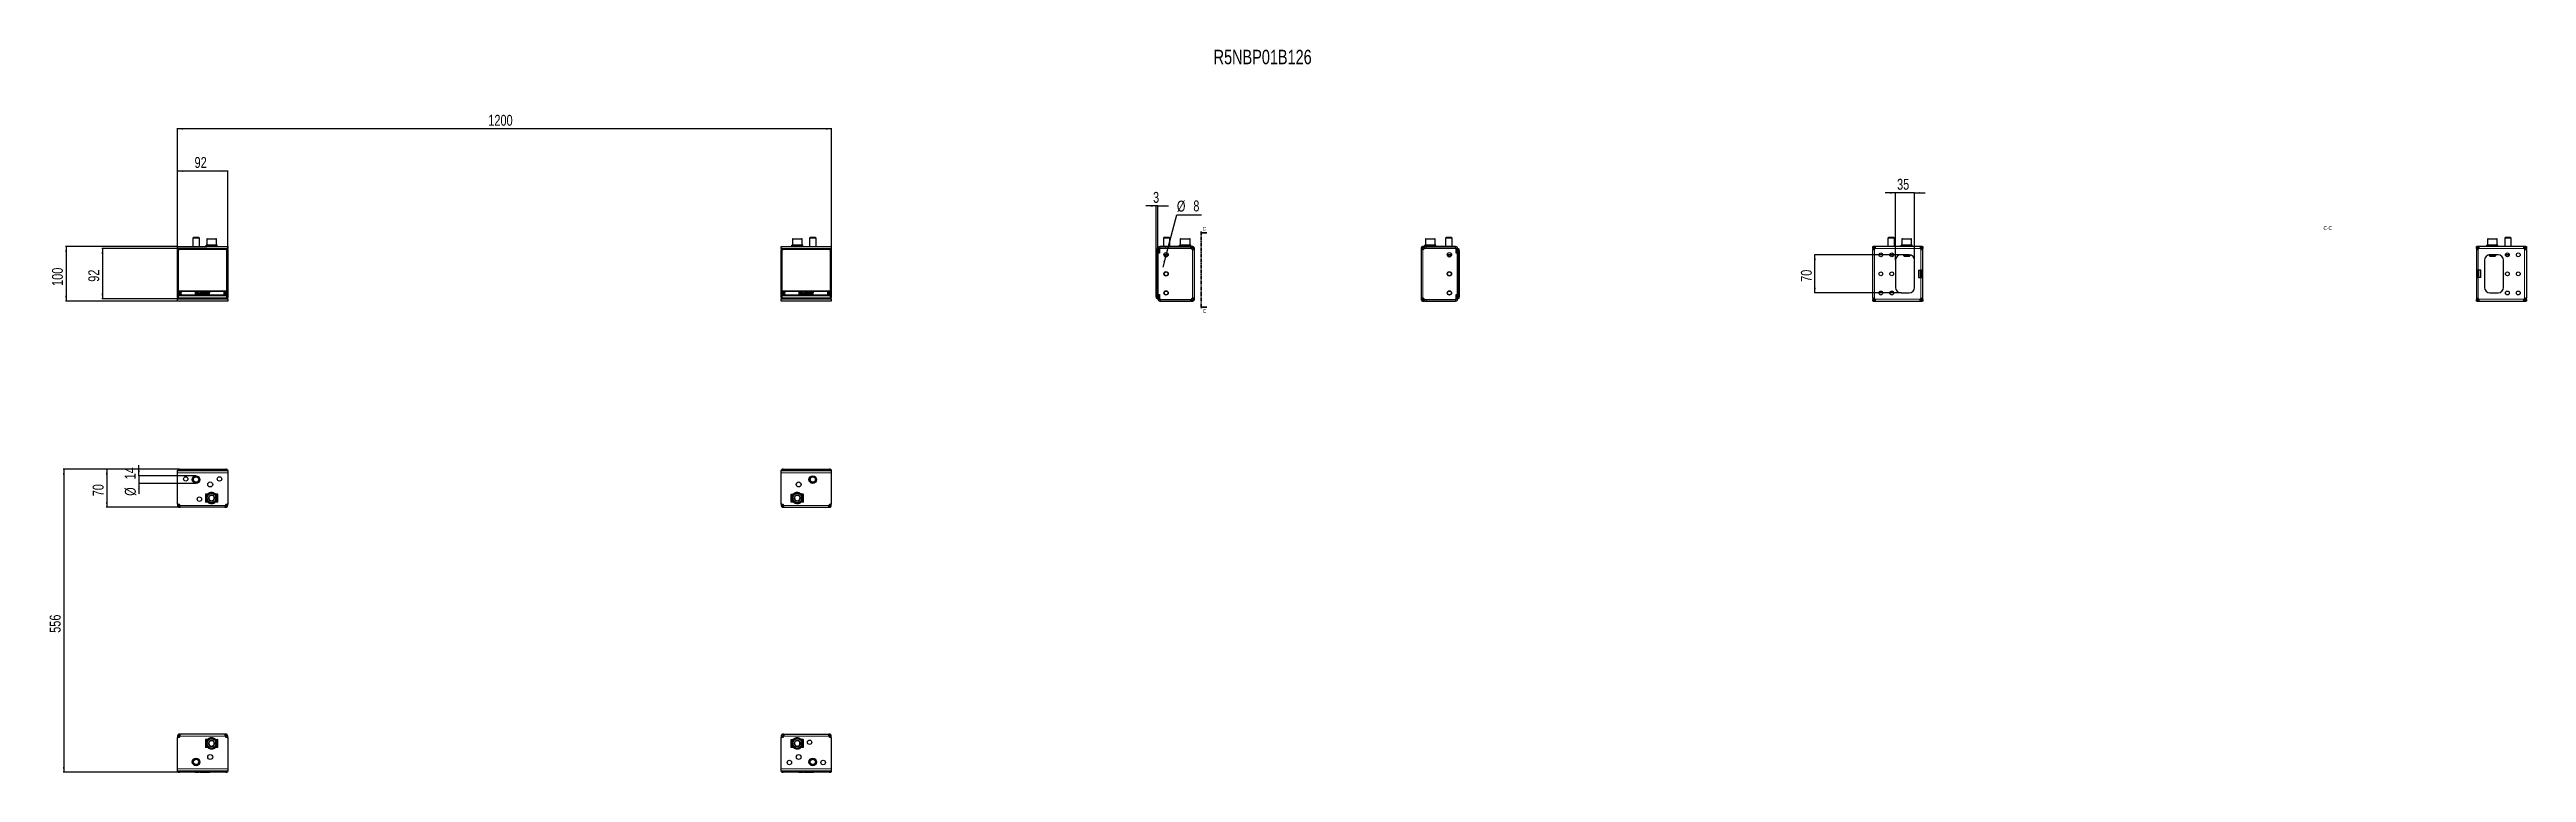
# Model space of a CAD drawing. Header units: millimetres. Extents: x -438 to 4108, y -670 to 656.
import ezdxf

# ---------------------------------------------------------------- set-up
doc = ezdxf.new("R2010")
doc.units = ezdxf.units.MM
doc.linetypes.add('CENTER', pattern=[10.16, 6.35, -1.27, 1.27, -1.27])
doc.layers.add('FORMAT', color=7, linetype='Continuous')
doc.styles.add('SLDTEXTSTYLE0', font='TXT', dxfattribs={"width": 0.75})
doc.dimstyles.new('SLDDIMSTYLE0', dxfattribs={"dimtxt": 20, "dimasz": 10, "dimexe": 0, "dimexo": 0.0625, "dimgap": 5, "dimtad": 2, "dimdec": 1, "dimrnd": 1e-09, "dimzin": 12, "dimdsep": 46, "dimtxsty": 'SLDTEXTSTYLE0', "dimsah": 1, "dimcen": 0.09, "dimadec": 0, "dimazin": 3, "dimtfac": 1, "dimtofl": 0, "dimtmove": 0, "dimatfit": 3, "dimfxl": 0, "dimfrac": 2, "dimtolj": 1, "dimtzin": 12, "dimarcsym": 0})
doc.dimstyles.new('SLDDIMSTYLE1', dxfattribs={"dimtxt": 20, "dimasz": 10, "dimexe": 0, "dimexo": 0.0625, "dimgap": 5, "dimtad": 2, "dimdec": 1, "dimrnd": 1e-09, "dimzin": 12, "dimdsep": 46, "dimtxsty": 'SLDTEXTSTYLE0', "dimsah": 1, "dimcen": 0.09, "dimadec": 0, "dimazin": 3, "dimtfac": 1, "dimtmove": 0, "dimatfit": 0, "dimfxl": 0, "dimfrac": 2, "dimtolj": 1, "dimtzin": 12, "dimarcsym": 0})
doc.dimstyles.new('SLDDIMSTYLE2', dxfattribs={"dimtxt": 20, "dimasz": 10, "dimexe": 0, "dimexo": 0.0625, "dimgap": 5, "dimtad": 0, "dimtih": 1, "dimtoh": 1, "dimdec": 1, "dimrnd": 1e-09, "dimzin": 12, "dimdsep": 46, "dimtxsty": 'SLDTEXTSTYLE0', "dimsah": 1, "dimcen": 0, "dimadec": 0, "dimazin": 3, "dimtfac": 1, "dimtmove": 0, "dimatfit": 3, "dimfxl": 0, "dimfrac": 2, "dimtolj": 1, "dimtzin": 12, "dimarcsym": 0})

msp = doc.modelspace()

# ---------------------------------------------------------------- texts
at = {"color": 7, "linetype": 'Continuous', "char_height": 7, "attachment_point": 1, "style": 'SLDTEXTSTYLE0'}
for insert in [(1678.22, 330.98), (1678.22, 180.27)]:
    msp.add_mtext('C', dxfattribs=dict(at, insert=insert))
at = {"layer": 'FORMAT', "style": 'SLDTEXTSTYLE0'}
for s, insert, char_height, attachment_point in [('R5NBP01B126', (1698.29, 655.9), 26.4583, 1), ('C-C', (3743.17, 332.45), 7, 2)]:
    msp.add_mtext(s, dxfattribs=dict(at, insert=insert, char_height=char_height, attachment_point=attachment_point))

# ---------------------------------------------------------------- blocks, each defined once
blk = doc.blocks.new('_D')
at = {"layer": 'FORMAT'}
for p, q in [((-203.4, 288.9), (-203.4, 434.4)), ((-111.4, 433.4), (-203.4, 433.4)), ((-111.4, 288.9), (-111.4, 434.4))]:
    blk.add_line(p, q, dxfattribs=at)
for points in [[(-203.4, 433.4), (-193.4, 431.9), (-193.4, 435)], [(-111.4, 433.4), (-121.4, 435), (-121.4, 431.9)]]:
    blk.add_solid(points, dxfattribs=at)
at = {"layer": 'FORMAT', "insert": (-172.2, 459.2), "char_height": 20, "attachment_point": 1, "style": 'SLDTEXTSTYLE0'}
blk.add_mtext('92', dxfattribs=at)
blk = doc.blocks.new('_D_1')
at = {"layer": 'FORMAT'}
for p, q in [((-203.4, 294.9), (-409.1, 294.9)), ((-408.1, 294.9), (-408.1, 194.9)), ((-203.4, 194.9), (-409.1, 194.9))]:
    blk.add_line(p, q, dxfattribs=at)
for points in [[(-408.1, 294.9), (-409.6, 284.9), (-406.6, 284.9)], [(-408.1, 194.9), (-406.6, 204.9), (-409.6, 204.9)]]:
    blk.add_solid(points, dxfattribs=at)
at = {"layer": 'FORMAT', "insert": (-433.9, 222.8), "char_height": 20, "attachment_point": 1, "rotation": 90, "style": 'SLDTEXTSTYLE0'}
blk.add_mtext('100', dxfattribs=at)
blk = doc.blocks.new('_D_2')
at = {"layer": 'FORMAT'}
for p, q in [((-149.9, 291.2), (-342.4, 291.2)), ((-341.4, 291.2), (-341.4, 199.2)), ((-149.9, 199.2), (-342.4, 199.2))]:
    blk.add_line(p, q, dxfattribs=at)
for points in [[(-341.4, 291.2), (-343, 281.2), (-339.9, 281.2)], [(-341.4, 199.2), (-339.9, 209.2), (-343, 209.2)]]:
    blk.add_solid(points, dxfattribs=at)
at = {"layer": 'FORMAT', "insert": (-367.2, 230.4), "char_height": 20, "attachment_point": 1, "rotation": 90, "style": 'SLDTEXTSTYLE0'}
blk.add_mtext('92', dxfattribs=at)
blk = doc.blocks.new('_D_3')
at = {"layer": 'FORMAT'}
for p, q in [((-203.4, 288.9), (-203.4, 511.9)), ((996.6, 510.9), (-203.4, 510.9)), ((996.6, 288.9), (996.6, 511.9))]:
    blk.add_line(p, q, dxfattribs=at)
for points in [[(-203.4, 510.9), (-193.4, 509.3), (-193.4, 512.4)], [(996.6, 510.9), (986.6, 512.4), (986.6, 509.3)]]:
    blk.add_solid(points, dxfattribs=at)
at = {"layer": 'FORMAT', "insert": (367, 536.6), "char_height": 20, "attachment_point": 1, "style": 'SLDTEXTSTYLE0'}
blk.add_mtext('1200', dxfattribs=at)
blk = doc.blocks.new('_D_4')
at = {"layer": 'FORMAT'}
for p, q in [((1593, 369.4), (1573.8, 369.4)), ((1593, 287.9), (1593, 370.4)), ((1596, 369.4), (1593, 369.4)), ((1596, 282.9), (1596, 370.4)), ((1596, 369.4), (1615.3, 369.4))]:
    blk.add_line(p, q, dxfattribs=at)
for points in [[(1593, 369.4), (1583, 371), (1583, 367.9)], [(1596, 369.4), (1606, 367.9), (1606, 371)]]:
    blk.add_solid(points, dxfattribs=at)
at = {"layer": 'FORMAT', "insert": (1587.1, 395.2), "char_height": 20, "attachment_point": 1, "style": 'SLDTEXTSTYLE0'}
blk.add_mtext('3', dxfattribs=at)
blk = doc.blocks.new('_D_5')
at = {"layer": 'FORMAT'}
for p, q in [((1612.1, 283.8), (1630.9, 353.4)), ((1630.9, 353.4), (1675.8, 353.4)), ((1610, 276.1), (1605, 257.5)), ((1610, 276.1), (1612.1, 283.8))]:
    blk.add_line(p, q, dxfattribs=at)
for points in [[(1610, 276.1), (1605.9, 266.8), (1608.9, 266)], [(1612.1, 283.8), (1616.2, 293.1), (1613.2, 293.9)]]:
    blk.add_solid(points, dxfattribs=at)
at = {"layer": 'FORMAT', "char_height": 20, "attachment_point": 1, "style": 'SLDTEXTSTYLE0'}
for s, insert in [('%%c', (1630.9, 379.2)), ('8', (1661, 379.5))]:
    blk.add_mtext(s, dxfattribs=dict(at, insert=insert))
blk = doc.blocks.new('_D_6')
at = {"layer": 'FORMAT'}
for p, q in [((-201.5, -113.3), (-334.4, -113.3)), ((-333.4, -113.3), (-333.4, -183.3)), ((-198.8, -183.3), (-334.4, -183.3))]:
    blk.add_line(p, q, dxfattribs=at)
for points in [[(-333.4, -113.3), (-335, -123.3), (-331.9, -123.3)], [(-333.4, -183.3), (-331.9, -173.3), (-335, -173.3)]]:
    blk.add_solid(points, dxfattribs=at)
at = {"layer": 'FORMAT', "insert": (-359.2, -163.1), "char_height": 20, "attachment_point": 1, "rotation": 90, "style": 'SLDTEXTSTYLE0'}
blk.add_mtext('70', dxfattribs=at)
blk = doc.blocks.new('_D_7')
at = {"layer": 'FORMAT'}
for p, q in [((-201.5, -113.3), (-413.3, -113.3)), ((-412.3, -113.3), (-412.3, -669.3)), ((-201.5, -669.3), (-413.3, -669.3))]:
    blk.add_line(p, q, dxfattribs=at)
for points in [[(-412.3, -113.3), (-413.9, -123.3), (-410.8, -123.3)], [(-412.3, -669.3), (-410.8, -659.3), (-413.9, -659.3)]]:
    blk.add_solid(points, dxfattribs=at)
at = {"layer": 'FORMAT', "insert": (-438.1, -413.5), "char_height": 20, "attachment_point": 1, "rotation": 90, "style": 'SLDTEXTSTYLE0'}
blk.add_mtext('556', dxfattribs=at)
blk = doc.blocks.new('_D_8')
at = {"layer": 'FORMAT'}
for p, q in [((-169.4, -125.3), (-275.3, -125.3)), ((-274.3, -125.3), (-274.3, -106.1)), ((-274.3, -125.3), (-274.3, -139.3)), ((-169.4, -139.3), (-275.3, -139.3)), ((-274.3, -139.3), (-274.3, -158.5))]:
    blk.add_line(p, q, dxfattribs=at)
for points in [[(-274.3, -125.3), (-272.8, -115.3), (-275.8, -115.3)], [(-274.3, -139.3), (-275.8, -149.3), (-272.8, -149.3)]]:
    blk.add_solid(points, dxfattribs=at)
at = {"layer": 'FORMAT', "char_height": 20, "attachment_point": 1, "rotation": 90, "style": 'SLDTEXTSTYLE0'}
for s, insert in [('14', (-300.4, -132)), ('%%c', (-300.1, -162.2))]:
    blk.add_mtext(s, dxfattribs=dict(at, insert=insert))
blk = doc.blocks.new('_D_9')
at = {"layer": 'FORMAT'}
for p, q in [((2950, 393.4), (2930.7, 393.4)), ((2950, 270), (2950, 394.4)), ((2985, 393.4), (2950, 393.4)), ((2985, 270), (2985, 394.4)), ((2985, 393.4), (3004.2, 393.4))]:
    blk.add_line(p, q, dxfattribs=at)
for points in [[(2950, 393.4), (2940, 395), (2940, 391.9)], [(2985, 393.4), (2995, 391.9), (2995, 395)]]:
    blk.add_solid(points, dxfattribs=at)
at = {"layer": 'FORMAT', "insert": (2952.7, 419.2), "char_height": 20, "attachment_point": 1, "style": 'SLDTEXTSTYLE0'}
blk.add_mtext('35', dxfattribs=at)
blk = doc.blocks.new('_D_10')
at = {"layer": 'FORMAT'}
for p, q in [((2960, 279.9), (2801, 279.9)), ((2802, 209.9), (2802, 279.9)), ((2960, 209.9), (2801, 209.9))]:
    blk.add_line(p, q, dxfattribs=at)
for points in [[(2802, 279.9), (2800.4, 269.9), (2803.5, 269.9)], [(2802, 209.9), (2803.5, 219.9), (2800.4, 219.9)]]:
    blk.add_solid(points, dxfattribs=at)
at = {"layer": 'FORMAT', "insert": (2776.2, 230.2), "char_height": 20, "attachment_point": 1, "rotation": 90, "style": 'SLDTEXTSTYLE0'}
blk.add_mtext('70', dxfattribs=at)

# ---------------------------------------------------------------- dimensions: what is measured, and where the dimension line sits
at = {"layer": 'FORMAT'}
for base, p1, p2, dimstyle, picture, middle in [((-203.42, 510.86), (996.58, 288.92), (-203.42, 288.92), 'SLDDIMSTYLE0', '_D_3', (396.58, 510.86)), ((-203.42, 433.45), (-111.42, 288.92), (-203.42, 288.92), 'SLDDIMSTYLE0', '_D', (-157.42, 433.45)), ((2949.98, 393.45), (2984.98, 269.95), (2949.98, 269.95), 'SLDDIMSTYLE1', '_D_9', (2967.48, 393.45)), ((1593.03, 369.45), (1596.03, 282.85), (1593.03, 287.85), 'SLDDIMSTYLE1', '_D_4', (1594.53, 369.45))]:
    dim = msp.add_linear_dim(base=base, p1=p1, p2=p2, dimstyle=dimstyle, dxfattribs=at)
    dim.commit()
    dim.dimension.update_dxf_attribs({"geometry": picture, "text_midpoint": middle, "dimtype": 160})
dim = msp.add_diameter_dim_2p(p1=(1612.07, 283.81), p2=(1609.99, 276.09), dimstyle='SLDDIMSTYLE2', dxfattribs=at)
dim.commit()
dim.dimension.update_dxf_attribs({"geometry": '_D_5', "text_midpoint": (1653.35, 369.45), "dimtype": 163})
for base, p1, p2, picture, middle in [((-408.1, 194.95), (-203.42, 294.95), (-203.42, 194.95), '_D_1', (-408.1, 244.95)), ((-341.43, 199.2), (-149.92, 291.2), (-149.92, 199.2), '_D_2', (-341.43, 245.2)), ((2801.97, 279.95), (2959.98, 209.95), (2959.98, 279.95), '_D_10', (2801.97, 244.95)), ((-412.31, -669.3), (-201.52, -113.3), (-201.52, -669.3), '_D_7', (-412.31, -391.3)), ((-333.43, -183.3), (-201.52, -113.3), (-198.83, -183.3), '_D_6', (-333.43, -148.3))]:
    dim = msp.add_linear_dim(base=base, p1=p1, p2=p2, angle=90, dimstyle='SLDDIMSTYLE0', dxfattribs=at)
    dim.commit()
    dim.dimension.update_dxf_attribs({"geometry": picture, "text_midpoint": middle, "dimtype": 160})
dim = msp.add_linear_dim(base=(-274.31, -139.3), p1=(-169.42, -125.3), p2=(-169.42, -139.3), angle=90, text='%%c<>', dimstyle='SLDDIMSTYLE1', dxfattribs=at)
dim.commit()
dim.dimension.update_dxf_attribs({"geometry": '_D_8', "text_midpoint": (-274.31, -132.3), "dimtype": 160})

# ---------------------------------------------------------------- linework, layer by layer
at = {"color": 7, "linetype": 'CENTER', "lineweight": 35}
msp.add_line((1675.18, 322.91), (1675.18, 180.96), dxfattribs=at)
at = {"color": 7, "linetype": 'Continuous', "lineweight": 35}
for p, q in [((1685.82, 319.91), (1675.18, 319.91)), ((1685.82, 183.96), (1675.18, 183.96))]:
    msp.add_line(p, q, dxfattribs=at)
at = {"color": 7, "linetype": 'Continuous', "lineweight": 25}
for p, q in [((-203.42, 294.95), (-111.42, 294.95)), ((-203.42, 291.45), (-203.42, 294.95)), ((-203.42, 291.45), (-203.42, 288.92)), ((-203.42, 288.3), (-203.42, 288.92)), ((-203.42, 202.1), (-203.42, 288.3)), ((-201.15, 291.2), (-200.52, 291.2)), ((-200.52, 291.2), (-164.92, 291.2)), ((-174.35, 311.45), (-175.42, 310.37)), ((-175.42, 310.37), (-175.42, 294.95)), ((-163.42, 310.37), (-175.42, 310.37)), ((-164.5, 311.45), (-174.35, 311.45)), ((-164.92, 291.2), (-164.92, 291.06)), ((-163.42, 310.37), (-164.5, 311.45)), ((-164.42, 290.93), (-150.42, 290.93)), ((-163.42, 294.95), (-163.42, 310.37)), ((-151.17, 297.45), (-151.17, 296.45)), ((-151.17, 297.45), (-151.17, 297.2)), ((-150.37, 297.45), (-151.17, 297.45)), ((-151.17, 297.45), (-151.17, 297.45)), ((-151.17, 296.45), (-151.17, 296.7)), ((-150.37, 296.45), (-151.17, 296.45)), ((-151.17, 296.45), (-151.17, 296.45)), ((-150.37, 297.45), (-150.27, 297.45)), ((-150.37, 296.45), (-150.27, 296.45)), ((-150.27, 297.45), (-150.27, 297.2)), ((-148.13, 297.45), (-150.27, 297.45)), ((-150.27, 296.45), (-150.27, 296.7)), ((-148.13, 296.45), (-150.27, 296.45)), ((-149.92, 308.45), (-149.92, 297.45)), ((-149.92, 291.06), (-149.92, 291.2)), ((-149.92, 291.2), (-114.32, 291.2)), ((-148.92, 309.45), (-140.5, 309.45)), ((-148.13, 297.45), (-147.95, 297.45)), ((-148.13, 296.45), (-147.95, 296.45)), ((-147.95, 297.45), (-147.95, 297.2)), ((-144.8, 297.45), (-147.95, 297.45)), ((-147.95, 296.45), (-147.95, 296.7)), ((-144.8, 296.45), (-147.95, 296.45)), ((-146.92, 296.45), (-146.92, 294.95)), ((-144.8, 297.45), (-144.56, 297.45)), ((-144.8, 296.45), (-144.56, 296.45)), ((-144.56, 297.45), (-144.56, 297.2)), ((-140.87, 297.45), (-144.56, 297.45)), ((-144.56, 296.45), (-144.56, 296.7)), ((-140.87, 296.45), (-144.56, 296.45)), ((-140.87, 297.45), (-140.78, 297.45)), ((-140.87, 296.45), (-140.69, 296.45)), ((-140.69, 296.45), (-140.62, 296.45)), ((-140.66, 297.45), (-140.62, 297.45)), ((-140.62, 297.45), (-140.62, 297.2)), ((-136.95, 297.45), (-140.62, 297.45)), ((-140.62, 296.45), (-140.62, 296.7)), ((-136.95, 296.45), (-140.62, 296.45)), ((-140.5, 309.45), (-132.92, 309.45)), ((-136.95, 297.45), (-136.72, 297.45)), ((-136.95, 296.45), (-136.72, 296.45)), ((-136.72, 297.45), (-136.72, 297.2)), ((-133.64, 297.45), (-136.72, 297.45)), ((-136.72, 296.45), (-136.72, 296.7)), ((-133.64, 296.45), (-136.72, 296.45)), ((-134.92, 294.95), (-134.92, 296.45)), ((-133.64, 297.45), (-133.46, 297.45)), ((-133.64, 296.45), (-133.46, 296.45)), ((-133.46, 297.45), (-133.46, 297.2)), ((-131.43, 297.45), (-133.46, 297.45)), ((-133.46, 296.45), (-133.46, 296.7)), ((-131.43, 296.45), (-133.46, 296.45)), ((-131.92, 297.45), (-131.92, 308.45)), ((-131.43, 297.45), (-131.34, 297.45)), ((-131.43, 296.45), (-131.34, 296.45)), ((-131.34, 297.45), (-131.34, 297.2)), ((-130.67, 297.45), (-131.34, 297.45)), ((-131.34, 296.45), (-131.34, 296.7)), ((-130.67, 296.45), (-131.34, 296.45)), ((-130.67, 296.45), (-130.67, 297.45)), ((-114.32, 291.2), (-113.7, 291.2)), ((-111.42, 294.95), (-111.42, 291.45)), ((-111.42, 288.92), (-111.42, 291.45)), ((-111.42, 288.92), (-111.42, 288.3)), ((-111.42, 288.3), (-111.42, 202.1)), ((904.58, 291.45), (904.58, 294.95)), ((904.58, 294.95), (996.58, 294.95)), ((904.58, 291.45), (904.58, 288.92)), ((904.58, 288.3), (904.58, 288.92)), ((904.58, 202.1), (904.58, 288.3)), ((906.85, 291.2), (907.48, 291.2)), ((907.48, 291.2), (943.08, 291.2)), ((923.83, 297.45), (923.83, 296.45)), ((923.83, 297.45), (923.83, 297.2)), ((924.65, 297.45), (923.83, 297.45)), ((923.83, 297.45), (923.83, 297.45)), ((923.83, 296.45), (923.83, 296.7)), ((924.65, 296.45), (923.83, 296.45)), ((923.83, 296.45), (923.83, 296.45)), ((924.65, 297.45), (924.75, 297.45)), ((924.65, 296.45), (924.75, 296.45)), ((924.75, 297.45), (924.75, 297.2)), ((926.9, 297.45), (924.75, 297.45)), ((924.75, 296.45), (924.75, 296.7)), ((926.9, 296.45), (924.75, 296.45)), ((925.08, 308.45), (925.08, 297.45)), ((926.08, 309.45), (934.52, 309.45)), ((926.9, 297.45), (927.08, 297.45)), ((926.9, 296.45), (927.08, 296.45)), ((927.08, 297.45), (927.08, 297.2)), ((930.25, 297.45), (927.08, 297.45)), ((927.08, 296.45), (927.08, 296.7)), ((930.25, 296.45), (927.08, 296.45)), ((928.08, 296.45), (928.08, 294.95)), ((930.25, 297.45), (930.48, 297.45)), ((930.25, 296.45), (930.48, 296.45)), ((930.48, 297.45), (930.48, 297.2)), ((934.18, 297.45), (930.48, 297.45)), ((930.48, 296.45), (930.48, 296.7)), ((934.18, 296.45), (930.48, 296.45)), ((934.18, 297.45), (934.38, 297.45)), ((934.18, 297.45), (934.26, 297.45)), ((934.18, 296.45), (934.34, 296.45)), ((934.34, 296.45), (934.43, 296.45)), ((934.38, 297.45), (934.43, 297.45)), ((934.43, 297.45), (934.43, 297.2)), ((938.09, 297.45), (934.43, 297.45)), ((934.43, 296.45), (934.43, 296.7)), ((938.09, 296.45), (934.43, 296.45)), ((934.52, 309.45), (942.08, 309.45)), ((938.09, 297.45), (938.32, 297.45)), ((938.09, 296.45), (938.32, 296.45)), ((938.32, 297.45), (938.32, 297.2)), ((941.4, 297.45), (938.32, 297.45)), ((938.32, 296.45), (938.32, 296.7)), ((941.4, 296.45), (938.32, 296.45)), ((940.08, 294.95), (940.08, 296.45)), ((941.4, 297.45), (941.57, 297.45)), ((941.4, 296.45), (941.57, 296.45)), ((941.57, 297.45), (941.57, 297.2)), ((943.59, 297.45), (941.57, 297.45)), ((941.57, 296.45), (941.57, 296.7)), ((943.59, 296.45), (941.57, 296.45)), ((943.08, 297.45), (943.08, 308.45)), ((943.08, 291.2), (943.08, 291.06)), ((943.58, 290.93), (957.58, 290.93)), ((943.59, 297.45), (943.68, 297.45)), ((943.59, 296.45), (943.68, 296.45)), ((943.68, 297.45), (943.68, 297.2)), ((944.33, 297.45), (943.68, 297.45)), ((943.68, 296.45), (943.68, 296.7)), ((944.33, 296.45), (943.68, 296.45)), ((944.33, 296.45), (944.33, 297.45)), ((957.65, 311.45), (956.58, 310.37)), ((956.58, 310.37), (956.58, 294.95)), ((968.58, 310.37), (956.58, 310.37)), ((967.5, 311.45), (957.65, 311.45)), ((958.08, 291.06), (958.08, 291.2)), ((958.08, 291.2), (993.68, 291.2)), ((968.58, 310.37), (967.5, 311.45)), ((968.58, 294.95), (968.58, 310.37)), ((993.68, 291.2), (994.3, 291.2)), ((996.58, 294.95), (996.58, 291.45)), ((996.58, 288.92), (996.58, 291.45)), ((996.58, 288.92), (996.58, 288.3)), ((996.58, 288.3), (996.58, 202.1)), ((1593.03, 289.3), (1593.03, 287.85)), ((1593.03, 213.4), (1593.03, 287.85)), ((1594.14, 290.74), (1595.83, 291.2)), ((1595.83, 291.2), (1596.03, 291.2)), ((1595.83, 288.3), (1595.83, 202.1)), ((1596.03, 283.5), (1596.03, 291.45)), ((1596.03, 288.92), (1596.03, 201.47)), ((1596.03, 283.5), (1598.53, 283.5)), ((1596.03, 207.05), (1596.03, 282.85)), ((1598.63, 282.85), (1596.03, 282.85)), ((1598.53, 283.5), (1598.53, 291.45)), ((1598.63, 284.43), (1598.53, 284.21)), ((1598.63, 289.85), (1598.63, 282.85)), ((1656.13, 294.95), (1599.53, 294.95)), ((1599.53, 292.45), (1656.13, 292.45)), ((1601.13, 292.35), (1656.11, 292.35)), ((1601.78, 292.45), (1601.78, 292.35)), ((1602.07, 292.45), (1602.07, 292.35)), ((1603.76, 292.45), (1603.76, 292.35)), ((1607.1, 311.45), (1606.03, 310.37)), ((1606.03, 310.37), (1606.03, 294.95)), ((1618.03, 310.37), (1606.03, 310.37)), ((1606.71, 292.45), (1606.71, 292.35)), ((1615, 279.45), (1607.06, 279.45)), ((1616.95, 311.45), (1607.1, 311.45)), ((1610.46, 292.45), (1610.46, 292.35)), ((1614.46, 292.45), (1614.46, 292.35)), ((1618.03, 310.37), (1616.95, 311.45)), ((1618.03, 294.95), (1618.03, 310.37)), ((1618.08, 292.45), (1618.08, 292.35)), ((1620.79, 292.45), (1620.79, 292.35)), ((1622.16, 292.45), (1622.16, 292.35)), ((1622.28, 292.35), (1622.28, 292.45)), ((1635.78, 297.45), (1635.78, 296.45)), ((1635.78, 297.45), (1635.79, 297.45)), ((1635.78, 296.45), (1635.79, 296.45)), ((1635.79, 297.45), (1635.79, 297.2)), ((1636.61, 297.45), (1635.79, 297.45)), ((1635.79, 296.45), (1635.79, 296.7)), ((1636.61, 296.45), (1635.79, 296.45)), ((1636.61, 297.45), (1636.72, 297.45)), ((1636.61, 296.45), (1636.72, 296.45)), ((1636.72, 297.45), (1636.72, 297.2)), ((1638.88, 297.45), (1636.72, 297.45)), ((1636.72, 296.45), (1636.72, 296.7)), ((1638.88, 296.45), (1636.72, 296.45)), ((1637.03, 308.45), (1637.03, 297.45)), ((1638.03, 309.45), (1654.03, 309.45)), ((1638.88, 297.45), (1639.06, 297.45)), ((1638.88, 296.45), (1639.06, 296.45)), ((1639.06, 297.45), (1639.06, 297.2)), ((1642.24, 297.45), (1639.06, 297.45)), ((1639.06, 296.45), (1639.06, 296.7)), ((1642.24, 296.45), (1639.06, 296.45)), ((1640.03, 296.45), (1640.03, 294.95)), ((1642.24, 297.45), (1642.47, 297.45)), ((1642.24, 296.45), (1642.47, 296.45)), ((1642.47, 297.45), (1642.47, 297.2)), ((1646.17, 297.45), (1642.47, 297.45)), ((1642.47, 296.45), (1642.47, 296.7)), ((1646.17, 296.45), (1642.47, 296.45)), ((1646.17, 297.45), (1646.43, 297.45)), ((1646.17, 297.45), (1646.25, 297.45)), ((1646.17, 296.45), (1646.32, 296.45)), ((1646.32, 296.45), (1646.42, 296.45)), ((1646.37, 297.45), (1646.42, 297.45)), ((1646.42, 297.45), (1646.42, 297.2)), ((1650.08, 297.45), (1646.42, 297.45)), ((1646.42, 296.45), (1646.42, 296.7)), ((1650.08, 296.45), (1646.42, 296.45)), ((1650.08, 297.45), (1650.31, 297.45)), ((1650.08, 296.45), (1650.31, 296.45)), ((1650.31, 297.45), (1650.31, 297.2)), ((1653.38, 297.45), (1650.31, 297.45)), ((1650.31, 296.45), (1650.31, 296.7)), ((1653.38, 296.45), (1650.31, 296.45)), ((1652.03, 294.95), (1652.03, 296.45)), ((1653.38, 297.45), (1653.55, 297.45)), ((1653.38, 296.45), (1653.55, 296.45)), ((1653.55, 297.45), (1653.55, 297.2)), ((1655.55, 297.45), (1653.55, 297.45)), ((1653.55, 296.45), (1653.55, 296.7)), ((1655.55, 296.45), (1653.55, 296.45)), ((1655.03, 297.45), (1655.03, 308.45)), ((1655.55, 297.45), (1655.64, 297.45)), ((1655.55, 296.45), (1655.64, 296.45)), ((1655.64, 297.45), (1655.64, 297.2)), ((1656.28, 297.45), (1655.64, 297.45)), ((1655.64, 296.45), (1655.64, 296.7)), ((1656.28, 296.45), (1655.64, 296.45)), ((1656.13, 294.95), (1657.13, 294.95)), ((1657.13, 292.45), (1656.13, 292.45)), ((1656.28, 296.45), (1656.28, 297.45)), ((1659.53, 292.45), (1657.12, 292.45)), ((1657.13, 292.45), (1657.13, 294.95)), ((1659.53, 294.95), (1657.13, 294.95)), ((1659.53, 294.95), (1659.53, 292.45)), ((1663.03, 291.45), (1660.53, 291.45)), ((1660.53, 290.23), (1660.53, 291.45)), ((1663.03, 290.23), (1660.53, 290.23)), ((1663.03, 290.23), (1663.03, 291.45)), ((1663.03, 199.67), (1663.03, 290.23)), ((2081.53, 291.45), (2079.03, 291.45)), ((2079.03, 291.45), (2079.03, 290.23)), ((2081.53, 290.23), (2079.03, 290.23)), ((2079.03, 290.23), (2079.03, 199.67)), ((2081.53, 291.45), (2081.53, 290.23)), ((2082.53, 292.45), (2082.53, 294.95)), ((2084.94, 294.95), (2082.53, 294.95)), ((2084.94, 292.45), (2082.53, 292.45)), ((2084.93, 294.95), (2084.93, 292.45)), ((2084.93, 294.95), (2085.93, 294.95)), ((2085.93, 292.45), (2084.93, 292.45)), ((2085.78, 297.45), (2085.78, 296.45)), ((2085.78, 297.45), (2085.78, 297.2)), ((2086.58, 297.45), (2085.78, 297.45)), ((2085.78, 297.45), (2085.78, 297.45)), ((2085.78, 296.45), (2085.78, 296.7)), ((2086.58, 296.45), (2085.78, 296.45)), ((2085.78, 296.45), (2085.78, 296.45)), ((2142.53, 294.95), (2085.93, 294.95)), ((2085.93, 292.45), (2142.53, 292.45)), ((2085.95, 292.35), (2140.93, 292.35)), ((2086.58, 297.45), (2086.68, 297.45)), ((2086.58, 296.45), (2086.68, 296.45)), ((2086.68, 297.45), (2086.68, 297.2)), ((2088.82, 297.45), (2086.68, 297.45)), ((2086.68, 296.45), (2086.68, 296.7)), ((2088.82, 296.45), (2086.68, 296.45)), ((2087.03, 308.45), (2087.03, 297.45)), ((2088.03, 309.45), (2104.03, 309.45)), ((2088.82, 297.45), (2089, 297.45)), ((2088.82, 296.45), (2089, 296.45)), ((2089, 297.45), (2089, 297.2)), ((2092.16, 297.45), (2089, 297.45)), ((2089, 296.45), (2089, 296.7)), ((2092.16, 296.45), (2089, 296.45)), ((2090.03, 296.45), (2090.03, 294.95)), ((2092.16, 297.45), (2092.39, 297.45)), ((2092.16, 296.45), (2092.39, 296.45)), ((2092.39, 297.45), (2092.39, 297.2)), ((2096.08, 297.45), (2092.39, 297.45)), ((2092.39, 296.45), (2092.39, 296.7)), ((2096.08, 296.45), (2092.39, 296.45)), ((2096.08, 297.45), (2096.17, 297.45)), ((2096.08, 296.45), (2096.26, 296.45)), ((2096.26, 296.45), (2096.33, 296.45)), ((2096.29, 297.45), (2096.33, 297.45)), ((2096.33, 297.45), (2096.33, 297.2)), ((2100, 297.45), (2096.33, 297.45)), ((2096.33, 296.45), (2096.33, 296.7)), ((2100, 296.45), (2096.33, 296.45)), ((2100, 297.45), (2100.23, 297.45)), ((2100, 296.45), (2100.23, 296.45)), ((2100.23, 297.45), (2100.23, 297.2)), ((2103.31, 297.45), (2100.23, 297.45)), ((2100.23, 296.45), (2100.23, 296.7)), ((2103.31, 296.45), (2100.23, 296.45)), ((2102.03, 294.95), (2102.03, 296.45)), ((2103.31, 297.45), (2103.49, 297.45)), ((2103.31, 296.45), (2103.49, 296.45)), ((2103.49, 297.45), (2103.49, 297.2)), ((2105.52, 297.45), (2103.49, 297.45)), ((2103.49, 296.45), (2103.49, 296.7)), ((2105.52, 296.45), (2103.49, 296.45)), ((2105.03, 297.45), (2105.03, 308.45)), ((2105.52, 297.45), (2105.61, 297.45)), ((2105.52, 296.45), (2105.61, 296.45)), ((2105.61, 297.45), (2105.61, 297.2)), ((2106.28, 297.45), (2105.61, 297.45)), ((2105.61, 296.45), (2105.61, 296.7)), ((2106.28, 296.45), (2105.61, 296.45)), ((2106.28, 296.45), (2106.28, 297.45)), ((2119.78, 292.45), (2119.78, 292.35)), ((2120.07, 292.45), (2120.07, 292.35)), ((2121.76, 292.45), (2121.76, 292.35)), ((2125.1, 311.45), (2124.03, 310.37)), ((2124.03, 310.37), (2124.03, 294.95)), ((2136.03, 310.37), (2124.03, 310.37)), ((2124.71, 292.45), (2124.71, 292.35)), ((2134.95, 311.45), (2125.1, 311.45)), ((2135, 279.45), (2127.06, 279.45)), ((2128.46, 292.45), (2128.46, 292.35)), ((2132.46, 292.45), (2132.46, 292.35)), ((2136.03, 310.37), (2134.95, 311.45)), ((2136.03, 294.95), (2136.03, 310.37)), ((2136.08, 292.45), (2136.08, 292.35)), ((2138.79, 292.45), (2138.79, 292.35)), ((2140.16, 292.45), (2140.16, 292.35)), ((2140.28, 292.35), (2140.28, 292.45)), ((2143.43, 282.85), (2143.43, 289.85)), ((2143.43, 284.43), (2143.53, 284.21)), ((2146.03, 282.85), (2143.43, 282.85)), ((2143.53, 291.45), (2143.53, 283.5)), ((2146.03, 283.5), (2143.53, 283.5)), ((2146.03, 291.45), (2146.03, 283.5)), ((2146.03, 291.2), (2146.23, 291.2)), ((2146.03, 201.47), (2146.03, 288.92)), ((2146.03, 282.85), (2146.03, 207.05)), ((2146.23, 291.2), (2147.92, 290.74)), ((2146.23, 202.1), (2146.23, 288.3)), ((2149.03, 287.85), (2149.03, 289.3)), ((2149.03, 287.85), (2149.03, 213.4)), ((2907.98, 292.45), (2907.98, 294.95)), ((2907.98, 294.95), (2909.09, 294.95)), ((2909.09, 292.45), (2907.98, 292.45)), ((2907.98, 292.45), (2907.98, 292.35)), ((2907.98, 292.35), (2910.48, 292.35)), ((2907.98, 291.74), (2907.98, 292.35)), ((2907.98, 291.74), (2907.98, 289.67)), ((2907.98, 200.22), (2907.98, 289.67)), ((2907.98, 289.67), (2909.07, 289.67)), ((2912.81, 294.95), (2909.09, 294.95)), ((2912.81, 292.45), (2909.09, 292.45)), ((2910.48, 292.35), (2910.48, 291.74)), ((2910.48, 291.74), (2910.48, 289.92)), ((2995.15, 294.95), (2912.81, 294.95)), ((2912.81, 294.95), (2912.81, 292.73)), ((2937.05, 311.45), (2935.98, 310.37)), ((2935.98, 310.37), (2935.98, 294.95)), ((2947.98, 310.37), (2935.98, 310.37)), ((2946.9, 311.45), (2937.05, 311.45)), ((2946.44, 279.45), (2939.52, 279.45)), ((2947.98, 310.37), (2946.9, 311.45)), ((2947.98, 294.95), (2947.98, 310.37)), ((2974.98, 279.95), (2959.98, 279.95)), ((2960.23, 297.45), (2960.23, 296.45)), ((2960.23, 297.45), (2960.24, 297.45)), ((2960.23, 296.45), (2960.24, 296.45)), ((2960.24, 297.45), (2960.24, 297.2)), ((2961.06, 297.45), (2960.24, 297.45)), ((2960.24, 296.45), (2960.24, 296.7)), ((2961.06, 296.45), (2960.24, 296.45)), ((2961.06, 297.45), (2961.17, 297.45)), ((2961.06, 296.45), (2961.17, 296.45)), ((2961.17, 297.45), (2961.17, 297.2)), ((2963.33, 297.45), (2961.17, 297.45)), ((2961.17, 296.45), (2961.17, 296.7)), ((2963.33, 296.45), (2961.17, 296.45)), ((2961.48, 308.45), (2961.48, 297.45)), ((2961.65, 279.85), (2961.63, 279.85)), ((2961.65, 279.85), (2961.65, 279.85)), ((2961.75, 279.85), (2961.65, 279.85)), ((2961.75, 279.95), (2961.75, 279.85)), ((2965.01, 279.85), (2961.75, 279.85)), ((2962.48, 309.45), (2970.87, 309.45)), ((2963.33, 297.45), (2963.51, 297.45)), ((2963.33, 296.45), (2963.51, 296.45)), ((2963.51, 297.45), (2963.51, 297.2)), ((2966.69, 297.45), (2963.51, 297.45)), ((2963.51, 296.45), (2963.51, 296.7)), ((2966.69, 296.45), (2963.51, 296.45)), ((2964.48, 296.45), (2964.48, 294.95)), ((2964.48, 279.85), (2964.48, 278.52)), ((2964.48, 278.52), (2965.55, 277.45)), ((2964.48, 278.52), (2970.77, 278.52)), ((2965.01, 279.85), (2966.9, 279.85)), ((2965.55, 277.45), (2970.72, 277.45)), ((2966.69, 297.45), (2966.92, 297.45)), ((2966.69, 296.45), (2966.92, 296.45)), ((2967.46, 279.85), (2966.9, 279.85)), ((2966.92, 297.45), (2966.92, 297.2)), ((2970.62, 297.45), (2966.92, 297.45)), ((2966.92, 296.45), (2966.92, 296.7)), ((2970.62, 296.45), (2966.92, 296.45)), ((2973.5, 279.85), (2967.46, 279.85)), ((2970.62, 297.45), (2970.92, 297.45)), ((2970.62, 297.45), (2970.7, 297.45)), ((2970.62, 296.45), (2970.77, 296.45)), ((2970.72, 277.45), (2975.4, 277.45)), ((2970.77, 296.45), (2970.87, 296.45)), ((2970.77, 278.52), (2976.48, 278.52)), ((2970.82, 297.45), (2970.87, 297.45)), ((2970.87, 309.45), (2978.48, 309.45)), ((2970.87, 297.45), (2970.87, 297.2)), ((2974.53, 297.45), (2970.87, 297.45)), ((2970.87, 296.45), (2970.87, 296.7)), ((2974.53, 296.45), (2970.87, 296.45)), ((2974.05, 279.85), (2973.5, 279.85)), ((2974.05, 279.85), (2975.95, 279.85)), ((2974.53, 297.45), (2974.76, 297.45)), ((2974.53, 296.45), (2974.76, 296.45)), ((2974.76, 297.45), (2974.76, 297.2)), ((2977.83, 297.45), (2974.76, 297.45)), ((2974.76, 296.45), (2974.76, 296.7)), ((2977.83, 296.45), (2974.76, 296.45)), ((2975.4, 277.45), (2976.48, 278.52)), ((2976.39, 279.85), (2975.95, 279.85)), ((2976.48, 294.95), (2976.48, 296.45)), ((2976.48, 278.52), (2976.48, 279.83)), ((2977.83, 297.45), (2978, 297.45)), ((2977.83, 296.45), (2978, 296.45)), ((2978, 297.45), (2978, 297.2)), ((2980, 297.45), (2978, 297.45)), ((2978, 296.45), (2978, 296.7)), ((2980, 296.45), (2978, 296.45)), ((2979.48, 297.45), (2979.48, 308.45)), ((2980, 297.45), (2980.09, 297.45)), ((2980, 296.45), (2980.09, 296.45)), ((2980.09, 297.45), (2980.09, 297.2)), ((2980.73, 297.45), (2980.09, 297.45)), ((2980.09, 296.45), (2980.09, 296.7)), ((2980.73, 296.45), (2980.09, 296.45)), ((2980.73, 296.45), (2980.73, 297.45)), ((2995.15, 294.95), (2995.15, 292.45)), ((2998.87, 294.95), (2995.15, 294.95)), ((2998.87, 292.45), (2995.15, 292.45)), ((2997.48, 292.35), (2999.98, 292.35)), ((2997.48, 291.74), (2997.48, 292.35)), ((2997.48, 289.9), (2997.48, 291.74)), ((2998.87, 294.95), (2999.98, 294.95)), ((2999.98, 292.45), (2998.87, 292.45)), ((2999.98, 294.95), (2999.98, 292.45)), ((2999.98, 292.35), (2999.98, 292.45)), ((2999.98, 292.35), (2999.98, 291.74)), ((2999.98, 289.67), (2999.98, 291.74)), ((2999.98, 251.95), (2999.98, 289.67)), ((4015.98, 292.45), (4015.98, 294.95)), ((4015.98, 294.95), (4017.09, 294.95)), ((4017.09, 292.45), (4015.98, 292.45)), ((4015.98, 292.45), (4015.98, 292.35)), ((4015.98, 292.35), (4018.48, 292.35)), ((4015.98, 291.74), (4015.98, 292.35)), ((4015.98, 291.74), (4015.98, 289.67)), ((4015.98, 289.67), (4017.07, 289.67)), ((4015.98, 289.67), (4015.98, 251.95)), ((4020.81, 294.95), (4017.09, 294.95)), ((4020.81, 292.45), (4017.09, 292.45)), ((4018.48, 292.35), (4018.48, 291.74)), ((4018.48, 291.74), (4018.48, 289.92)), ((4020.81, 294.95), (4020.81, 292.73)), ((4103.15, 294.95), (4020.81, 294.95)), ((4035.23, 297.45), (4035.23, 296.45)), ((4035.23, 297.45), (4035.24, 297.45)), ((4035.23, 296.45), (4035.24, 296.45)), ((4035.24, 297.45), (4035.24, 297.2)), ((4036.07, 297.45), (4035.24, 297.45)), ((4035.24, 296.45), (4035.24, 296.7)), ((4036.07, 296.45), (4035.24, 296.45)), ((4036.07, 297.45), (4036.17, 297.45)), ((4036.07, 296.45), (4036.17, 296.45)), ((4036.17, 297.45), (4036.17, 297.2)), ((4038.34, 297.45), (4036.17, 297.45)), ((4036.17, 296.45), (4036.17, 296.7)), ((4038.34, 296.45), (4036.17, 296.45)), ((4036.48, 308.45), (4036.48, 297.45)), ((4037.48, 309.45), (4045.82, 309.45)), ((4038.34, 297.45), (4038.52, 297.45)), ((4038.34, 296.45), (4038.52, 296.45)), ((4038.52, 297.45), (4038.52, 297.2)), ((4041.69, 297.45), (4038.52, 297.45)), ((4038.52, 296.45), (4038.52, 296.7)), ((4041.69, 296.45), (4038.52, 296.45)), ((4039.48, 296.45), (4039.48, 294.95)), ((4039.48, 279.83), (4039.48, 278.52)), ((4039.48, 278.52), (4040.55, 277.45)), ((4039.48, 278.52), (4045.73, 278.52)), ((4040.01, 279.85), (4039.57, 279.85)), ((4040.01, 279.85), (4041.9, 279.85)), ((4040.55, 277.45), (4045.69, 277.45)), ((4055.98, 279.95), (4040.98, 279.95)), ((4041.69, 297.45), (4041.92, 297.45)), ((4041.69, 296.45), (4041.92, 296.45)), ((4042.46, 279.85), (4041.9, 279.85)), ((4041.92, 297.45), (4041.92, 297.2)), ((4045.63, 297.45), (4041.92, 297.45)), ((4041.92, 296.45), (4041.92, 296.7)), ((4045.63, 296.45), (4041.92, 296.45)), ((4048.5, 279.85), (4042.46, 279.85)), ((4045.63, 297.45), (4045.86, 297.45)), ((4045.63, 297.45), (4045.7, 297.45)), ((4045.63, 296.45), (4045.78, 296.45)), ((4045.69, 277.45), (4050.4, 277.45)), ((4045.73, 278.52), (4051.48, 278.52)), ((4045.78, 296.45), (4045.87, 296.45)), ((4045.82, 309.45), (4053.48, 309.45)), ((4045.83, 297.45), (4045.87, 297.45)), ((4045.87, 297.45), (4045.87, 297.2)), ((4049.54, 297.45), (4045.87, 297.45)), ((4045.87, 296.45), (4045.87, 296.7)), ((4049.54, 296.45), (4045.87, 296.45)), ((4049.05, 279.85), (4048.5, 279.85)), ((4049.05, 279.85), (4050.95, 279.85)), ((4049.54, 297.45), (4049.76, 297.45)), ((4049.54, 296.45), (4049.76, 296.45)), ((4049.76, 297.45), (4049.76, 297.2)), ((4052.83, 297.45), (4049.76, 297.45)), ((4049.76, 296.45), (4049.76, 296.7)), ((4052.83, 296.45), (4049.76, 296.45)), ((4050.4, 277.45), (4051.48, 278.52)), ((4054.21, 279.85), (4050.95, 279.85)), ((4051.48, 294.95), (4051.48, 296.45)), ((4051.48, 278.52), (4051.48, 279.85)), ((4052.83, 297.45), (4053, 297.45)), ((4052.83, 296.45), (4053, 296.45)), ((4053, 297.45), (4053, 297.2)), ((4055, 297.45), (4053, 297.45)), ((4053, 296.45), (4053, 296.7)), ((4055, 296.45), (4053, 296.45)), ((4054.21, 279.85), (4054.21, 279.95)), ((4054.31, 279.85), (4054.21, 279.85)), ((4054.33, 279.85), (4054.31, 279.85)), ((4054.31, 279.85), (4054.31, 279.85)), ((4054.48, 297.45), (4054.48, 308.45)), ((4055, 297.45), (4055.09, 297.45)), ((4055, 296.45), (4055.09, 296.45)), ((4055.09, 297.45), (4055.09, 297.2)), ((4055.73, 297.45), (4055.09, 297.45)), ((4055.09, 296.45), (4055.09, 296.7)), ((4055.73, 296.45), (4055.09, 296.45)), ((4055.73, 296.45), (4055.73, 297.45)), ((4069.05, 311.45), (4067.98, 310.37)), ((4067.98, 310.37), (4067.98, 294.95)), ((4079.98, 310.37), (4067.98, 310.37)), ((4078.9, 311.45), (4069.05, 311.45)), ((4076.44, 279.45), (4069.52, 279.45)), ((4079.98, 310.37), (4078.9, 311.45)), ((4079.98, 294.95), (4079.98, 310.37)), ((4103.15, 292.45), (4103.15, 294.95)), ((4106.87, 294.95), (4103.15, 294.95)), ((4106.87, 292.45), (4103.15, 292.45)), ((4105.48, 292.35), (4107.98, 292.35)), ((4105.48, 291.74), (4105.48, 292.35)), ((4105.48, 289.9), (4105.48, 291.74)), ((4106.87, 294.95), (4107.98, 294.95)), ((4107.98, 292.45), (4106.87, 292.45)), ((4107.98, 294.95), (4107.98, 292.45)), ((4107.98, 292.35), (4107.98, 292.45)), ((4107.98, 292.35), (4107.98, 291.74)), ((4107.98, 289.67), (4107.98, 291.74)), ((4107.98, 289.67), (4107.98, 200.22)), ((2949.98, 269.95), (2949.98, 219.95)), ((2984.98, 219.95), (2984.98, 269.95)), ((2991.98, 251.95), (2996.48, 251.95)), ((2991.98, 251.95), (2991.98, 237.95)), ((2991.98, 237.95), (2996.48, 237.95)), ((2999.98, 251.95), (2996.48, 251.95)), ((2996.48, 237.95), (2999.98, 237.95)), ((2997.48, 237.95), (2997.48, 251.95)), ((2999.98, 237.95), (2999.98, 251.95)), ((2999.98, 200.22), (2999.98, 237.95)), ((4019.48, 251.95), (4015.98, 251.95)), ((4015.98, 251.95), (4015.98, 237.95)), ((4015.98, 237.95), (4019.48, 237.95)), ((4015.98, 237.95), (4015.98, 200.22)), ((4018.48, 251.95), (4018.48, 237.95)), ((4023.98, 251.95), (4019.48, 251.95)), ((4023.98, 237.95), (4019.48, 237.95)), ((4023.98, 237.95), (4023.98, 251.95)), ((4030.98, 269.95), (4030.98, 219.95)), ((4065.98, 219.95), (4065.98, 269.95)), ((-203.42, 201.47), (-203.42, 202.1)), ((-203.42, 201.47), (-203.42, 198.45)), ((-203.42, 194.95), (-203.42, 198.45)), ((-111.42, 194.95), (-203.42, 194.95)), ((-113.32, 213.4), (-201.52, 213.4)), ((-201.52, 213.4), (-201.52, 205.2)), ((-201.52, 205.2), (-113.32, 205.2)), ((-200.52, 199.2), (-201.15, 199.2)), ((-201.02, 205.9), (-201.02, 212.7)), ((-200.82, 212.9), (-199.72, 212.9)), ((-199.72, 205.7), (-200.82, 205.7)), ((-164.92, 199.2), (-200.52, 199.2)), ((-199.52, 212.7), (-199.52, 205.9)), ((-199.02, 205.9), (-199.02, 212.7)), ((-198.82, 212.9), (-197.72, 212.9)), ((-197.72, 205.7), (-198.82, 205.7)), ((-197.52, 212.7), (-197.52, 205.9)), ((-197.02, 207.7), (-197.02, 210.9)), ((-195.02, 212.9), (-119.82, 212.9)), ((-119.82, 205.7), (-195.02, 205.7)), ((-170.85, 210.96), (-170.85, 207.64)), ((-165.17, 211.4), (-170.41, 211.4)), ((-170.41, 207.2), (-165.17, 207.2)), ((-169.44, 211.07), (-165.26, 211.07)), ((-169.44, 207.53), (-169.44, 211.07)), ((-166.98, 207.52), (-169.44, 207.53)), ((-167.7, 209.38), (-167.7, 208.93)), ((-167.7, 208.67), (-167.7, 208.2)), ((-165.26, 211.07), (-165.26, 210.68)), ((-165.26, 210.68), (-164.74, 210.68)), ((-164.92, 199.2), (-164.92, 199.33)), ((-164.74, 210.68), (-164.74, 210.96)), ((-164.42, 199.47), (-150.42, 199.47)), ((-163.25, 208.83), (-163.25, 209.28)), ((-163.25, 208.1), (-163.25, 208.57)), ((-159.28, 211.42), (-162.1, 211.4)), ((-162.1, 211.4), (-162.1, 207.2)), ((-162.1, 207.2), (-159.42, 207.21)), ((-159.48, 210.83), (-160.52, 210.82)), ((-160.52, 210.82), (-160.52, 207.72)), ((-160.52, 207.72), (-159.57, 207.73)), ((-159.42, 207.21), (-159.41, 207.21)), ((-159.41, 207.21), (-159.39, 207.21)), ((-155, 211.4), (-155, 207.2)), ((-153.51, 211.4), (-155, 211.4)), ((-155, 207.2), (-153.49, 207.2)), ((-153.51, 209.43), (-153.51, 211.4)), ((-150.84, 211.4), (-153.51, 209.43)), ((-153.49, 208.96), (-151.48, 207.2)), ((-153.49, 207.2), (-153.49, 208.96)), ((-152.24, 209.54), (-149.71, 211.4)), ((-149.65, 207.2), (-152.24, 209.54)), ((-151.48, 207.2), (-149.65, 207.2)), ((-149.71, 211.4), (-150.84, 211.4)), ((-149.92, 199.33), (-149.92, 199.2)), ((-114.32, 199.2), (-149.92, 199.2)), ((-144.44, 210.38), (-144.25, 210.38)), ((-144.26, 207.43), (-144.07, 207.97)), ((-144.25, 210.38), (-143.99, 211.1)), ((-144.07, 207.97), (-144.23, 207.97)), ((-117.82, 207.7), (-117.82, 210.9)), ((-117.32, 212.7), (-117.32, 205.9)), ((-117.12, 212.9), (-116.02, 212.9)), ((-116.02, 205.7), (-117.12, 205.7)), ((-115.82, 205.9), (-115.82, 212.7)), ((-115.32, 212.7), (-115.32, 205.9)), ((-115.12, 212.9), (-114.02, 212.9)), ((-114.02, 205.7), (-115.12, 205.7)), ((-113.7, 199.2), (-114.32, 199.2)), ((-113.82, 205.9), (-113.82, 212.7)), ((-113.32, 205.2), (-113.32, 213.4)), ((-111.42, 202.1), (-111.42, 201.47)), ((-111.42, 198.45), (-111.42, 201.47)), ((-111.42, 198.45), (-111.42, 194.95)), ((904.58, 201.47), (904.58, 202.1)), ((904.58, 201.47), (904.58, 198.45)), ((904.58, 194.95), (904.58, 198.45)), ((996.58, 194.95), (904.58, 194.95)), ((994.68, 213.4), (906.48, 213.4)), ((906.48, 213.4), (906.48, 205.2)), ((906.48, 205.2), (994.68, 205.2)), ((907.48, 199.2), (906.85, 199.2)), ((906.98, 205.9), (906.98, 212.7)), ((907.18, 212.9), (908.28, 212.9)), ((908.28, 205.7), (907.18, 205.7)), ((943.08, 199.2), (907.48, 199.2)), ((908.48, 212.7), (908.48, 205.9)), ((908.98, 205.9), (908.98, 212.7)), ((909.18, 212.9), (910.28, 212.9)), ((910.28, 205.7), (909.18, 205.7)), ((910.48, 212.7), (910.48, 205.9)), ((910.98, 207.7), (910.98, 210.9)), ((912.98, 212.9), (988.18, 212.9)), ((988.18, 205.7), (912.98, 205.7)), ((937.15, 210.96), (937.15, 207.64)), ((942.83, 211.4), (937.59, 211.4)), ((937.59, 207.2), (942.83, 207.2)), ((938.56, 207.53), (938.56, 211.07)), ((938.56, 211.07), (942.74, 211.07)), ((941.02, 207.52), (938.56, 207.53)), ((940.3, 209.38), (940.3, 208.93)), ((940.3, 208.67), (940.3, 208.2)), ((942.74, 211.07), (942.74, 210.68)), ((942.74, 210.68), (943.26, 210.68)), ((943.08, 199.2), (943.08, 199.33)), ((943.26, 210.68), (943.26, 210.96)), ((943.58, 199.47), (957.58, 199.47)), ((944.75, 208.83), (944.75, 209.28)), ((944.75, 208.1), (944.75, 208.57)), ((948.72, 211.42), (945.9, 211.4)), ((945.9, 211.4), (945.9, 207.2)), ((945.9, 207.2), (948.58, 207.21)), ((948.52, 210.83), (947.48, 210.82)), ((947.48, 210.82), (947.48, 207.72)), ((947.48, 207.72), (948.43, 207.73)), ((948.58, 207.21), (948.59, 207.21)), ((948.59, 207.21), (948.61, 207.21)), ((954.49, 211.4), (953, 211.4)), ((953, 211.4), (953, 207.2)), ((953, 207.2), (954.51, 207.2)), ((954.49, 209.43), (954.49, 211.4)), ((957.16, 211.4), (954.49, 209.43)), ((954.51, 208.96), (956.52, 207.2)), ((954.51, 207.2), (954.51, 208.96)), ((955.76, 209.54), (958.29, 211.4)), ((958.35, 207.2), (955.76, 209.54)), ((956.52, 207.2), (958.35, 207.2)), ((958.29, 211.4), (957.16, 211.4)), ((958.08, 199.33), (958.08, 199.2)), ((993.68, 199.2), (958.08, 199.2)), ((963.56, 210.38), (963.75, 210.38)), ((963.74, 207.43), (963.93, 207.97)), ((963.75, 210.38), (964.01, 211.1)), ((963.93, 207.97), (963.77, 207.97)), ((990.18, 207.7), (990.18, 210.9)), ((990.68, 212.7), (990.68, 205.9)), ((990.88, 212.9), (991.98, 212.9)), ((991.98, 205.7), (990.88, 205.7)), ((992.18, 205.9), (992.18, 212.7)), ((992.68, 212.7), (992.68, 205.9)), ((992.88, 212.9), (993.98, 212.9)), ((993.98, 205.7), (992.88, 205.7)), ((994.3, 199.2), (993.68, 199.2)), ((994.18, 205.9), (994.18, 212.7)), ((994.68, 205.2), (994.68, 213.4)), ((996.58, 202.1), (996.58, 201.47)), ((996.58, 198.45), (996.58, 201.47)), ((996.58, 198.45), (996.58, 194.95)), ((1592.83, 211.45), (1593.03, 211.45)), ((1592.83, 211.1), (1593.03, 211.1)), ((1592.83, 210.38), (1592.83, 211.1)), ((1592.83, 210.38), (1593.03, 210.38)), ((1592.83, 209.43), (1592.83, 209.54)), ((1592.83, 207.97), (1593.03, 207.97)), ((1592.83, 207.43), (1592.83, 207.97)), ((1592.83, 207.43), (1593.03, 207.43)), ((1592.83, 207.14), (1593.03, 207.14)), ((1593.03, 205.2), (1593.03, 213.4)), ((1593.03, 202.55), (1593.03, 205.2)), ((1593.03, 202.55), (1593.03, 201.1)), ((1595.83, 199.2), (1594.14, 199.65)), ((1596.03, 199.2), (1595.83, 199.2)), ((1596.03, 207.05), (1598.63, 207.05)), ((1596.03, 206.4), (1598.53, 206.4)), ((1596.03, 198.45), (1596.03, 206.4)), ((1598.53, 198.45), (1598.53, 206.4)), ((1598.63, 205.97), (1598.53, 206.18)), ((1598.63, 207.05), (1598.63, 200.05)), ((1656.13, 197.45), (1599.53, 197.45)), ((1599.53, 194.95), (1656.13, 194.95)), ((1656.11, 197.55), (1601.13, 197.55)), ((1656.13, 197.45), (1657.13, 197.45)), ((1657.13, 194.95), (1656.13, 194.95)), ((1657.13, 194.95), (1657.13, 197.45)), ((1657.13, 197.45), (1659.53, 197.45)), ((1657.13, 194.95), (1659.53, 194.95)), ((1659.53, 197.45), (1659.53, 194.95)), ((1660.53, 199.67), (1663.03, 199.67)), ((1660.53, 198.45), (1660.53, 199.67)), ((1660.53, 198.45), (1663.03, 198.45)), ((1663.03, 198.45), (1663.03, 199.67)), ((2079.03, 199.67), (2081.53, 199.67)), ((2079.03, 199.67), (2079.03, 198.45)), ((2079.03, 198.45), (2081.53, 198.45)), ((2081.53, 199.67), (2081.53, 198.45)), ((2082.53, 194.95), (2082.53, 197.45)), ((2082.53, 197.45), (2084.94, 197.45)), ((2082.53, 194.95), (2084.94, 194.95)), ((2084.93, 197.45), (2084.93, 194.95)), ((2084.93, 197.45), (2085.93, 197.45)), ((2085.93, 194.95), (2084.93, 194.95)), ((2142.53, 197.45), (2085.93, 197.45)), ((2085.93, 194.95), (2142.53, 194.95)), ((2140.93, 197.55), (2085.95, 197.55)), ((2143.43, 207.05), (2146.03, 207.05)), ((2143.43, 200.05), (2143.43, 207.05)), ((2143.43, 205.97), (2143.53, 206.18)), ((2143.53, 206.4), (2143.53, 198.45)), ((2146.03, 206.4), (2143.53, 206.4)), ((2146.03, 206.4), (2146.03, 198.45)), ((2146.23, 199.2), (2146.03, 199.2)), ((2147.92, 199.65), (2146.23, 199.2)), ((2149.03, 213.4), (2149.03, 205.2)), ((2149.23, 211.45), (2149.03, 211.45)), ((2149.23, 211.42), (2149.03, 211.42)), ((2149.23, 211.4), (2149.03, 211.4)), ((2149.23, 207.2), (2149.03, 207.2)), ((2149.23, 207.14), (2149.03, 207.14)), ((2149.03, 205.2), (2149.03, 202.55)), ((2149.03, 201.1), (2149.03, 202.55)), ((2149.23, 210.96), (2149.23, 207.64)), ((2907.98, 200.22), (2907.98, 198.16)), ((2907.98, 197.55), (2907.98, 198.16)), ((2910.48, 197.55), (2907.98, 197.55)), ((2907.98, 197.55), (2907.98, 197.45)), ((2907.98, 194.95), (2907.98, 197.45)), ((2907.98, 197.45), (2909.09, 197.45)), ((2909.09, 194.95), (2907.98, 194.95)), ((2909.09, 197.45), (2912.81, 197.45)), ((2909.09, 194.95), (2912.81, 194.95)), ((2910.48, 200), (2910.48, 198.16)), ((2910.48, 198.16), (2910.48, 197.55)), ((2912.81, 197.45), (2912.81, 194.95)), ((2912.81, 194.95), (2995.15, 194.95)), ((2959.98, 209.95), (2974.98, 209.95)), ((2995.15, 197.45), (2998.87, 197.45)), ((2995.15, 194.95), (2995.15, 197.16)), ((2995.15, 194.95), (2998.87, 194.95)), ((2997.48, 198.16), (2997.48, 199.98)), ((2997.48, 197.55), (2997.48, 198.16)), ((2999.98, 197.55), (2997.48, 197.55)), ((2998.87, 197.45), (2999.98, 197.45)), ((2999.98, 194.95), (2998.87, 194.95)), ((2999.98, 200.22), (2998.89, 200.22)), ((2999.98, 198.16), (2999.98, 200.22)), ((2999.98, 198.16), (2999.98, 197.55)), ((2999.98, 197.45), (2999.98, 197.55)), ((2999.98, 197.45), (2999.98, 194.95)), ((4015.98, 200.22), (4015.98, 198.16)), ((4015.98, 197.55), (4015.98, 198.16)), ((4018.48, 197.55), (4015.98, 197.55)), ((4015.98, 197.55), (4015.98, 197.45)), ((4015.98, 194.95), (4015.98, 197.45)), ((4015.98, 197.45), (4017.09, 197.45)), ((4017.09, 194.95), (4015.98, 194.95)), ((4017.09, 197.45), (4020.81, 197.45)), ((4017.09, 194.95), (4020.81, 194.95)), ((4018.48, 200), (4018.48, 198.16)), ((4018.48, 198.16), (4018.48, 197.55)), ((4020.81, 194.95), (4020.81, 197.45)), ((4020.81, 194.95), (4103.15, 194.95)), ((4040.98, 209.95), (4055.98, 209.95)), ((4103.15, 197.45), (4106.87, 197.45)), ((4103.15, 194.95), (4103.15, 197.16)), ((4103.15, 194.95), (4106.87, 194.95)), ((4105.48, 198.16), (4105.48, 199.98)), ((4105.48, 197.55), (4105.48, 198.16)), ((4107.98, 197.55), (4105.48, 197.55)), ((4106.87, 197.45), (4107.98, 197.45)), ((4107.98, 194.95), (4106.87, 194.95)), ((4107.98, 200.22), (4106.89, 200.22)), ((4107.98, 198.16), (4107.98, 200.22)), ((4107.98, 198.16), (4107.98, 197.55)), ((4107.98, 197.45), (4107.98, 197.55)), ((4107.98, 197.45), (4107.98, 194.95)), ((-203.42, -116.1), (-202.97, -114.41)), ((-203.42, -116.3), (-203.42, -116.1)), ((-203.42, -119.8), (-203.42, -116.3)), ((-111.42, -116.3), (-203.42, -116.3)), ((-203.42, -176.4), (-203.42, -119.8)), ((-200.07, -113.3), (-201.52, -113.3)), ((-164.92, -116.1), (-200.52, -116.1)), ((-200.07, -113.3), (-114.77, -113.3)), ((-170.85, -113.1), (-170.85, -113.3)), ((-165.19, -113.1), (-165.13, -113.1)), ((-165.13, -113.1), (-165.13, -113.3)), ((-165.13, -113.1), (-164, -113.1)), ((-164.92, -115.6), (-164.92, -116.1)), ((-164.92, -116.3), (-164.92, -116.1)), ((-150.42, -115.1), (-164.42, -115.1)), ((-164, -113.1), (-164, -113.3)), ((-164, -113.1), (-161.34, -113.1)), ((-161.34, -113.1), (-161.34, -113.3)), ((-161.34, -113.1), (-159.85, -113.1)), ((-159.85, -113.1), (-159.85, -113.3)), ((-159.04, -113.07), (-159.04, -113.3)), ((-155.57, -113.1), (-152.74, -113.1)), ((-152.74, -113.1), (-152.74, -113.3)), ((-151.6, -113.1), (-151.6, -113.3)), ((-151.34, -113.1), (-151.34, -113.3)), ((-150.11, -113.1), (-150.11, -113.3)), ((-149.92, -116.1), (-149.92, -115.6)), ((-114.32, -116.1), (-149.92, -116.1)), ((-149.92, -116.3), (-149.92, -116.1)), ((-149.67, -113.1), (-144.43, -113.1)), ((-143.99, -113.1), (-143.99, -113.3)), ((-113.32, -113.3), (-114.77, -113.3)), ((-111.87, -114.41), (-111.42, -116.1)), ((-111.42, -116.1), (-111.42, -116.3)), ((-111.42, -116.3), (-111.42, -119.8)), ((-111.42, -119.8), (-111.42, -176.4)), ((904.58, -116.1), (905.03, -114.41)), ((904.58, -116.3), (904.58, -116.1)), ((996.58, -116.3), (904.58, -116.3)), ((904.58, -119.8), (904.58, -116.3)), ((904.58, -176.4), (904.58, -119.8)), ((907.93, -113.3), (906.48, -113.3)), ((943.08, -116.1), (907.48, -116.1)), ((907.93, -113.3), (993.23, -113.3)), ((937.15, -113.1), (937.15, -113.3)), ((942.81, -113.1), (942.87, -113.1)), ((942.87, -113.1), (942.87, -113.3)), ((942.87, -113.1), (944, -113.1)), ((943.08, -115.6), (943.08, -116.1)), ((943.08, -116.3), (943.08, -116.1)), ((957.58, -115.1), (943.58, -115.1)), ((944, -113.1), (944, -113.3)), ((944, -113.1), (946.66, -113.1)), ((946.66, -113.1), (946.66, -113.3)), ((946.66, -113.1), (948.15, -113.1)), ((948.15, -113.1), (948.15, -113.3)), ((948.96, -113.07), (948.96, -113.3)), ((952.43, -113.1), (955.26, -113.1)), ((955.26, -113.1), (955.26, -113.3)), ((956.4, -113.1), (956.4, -113.3)), ((956.66, -113.1), (956.66, -113.3)), ((957.89, -113.1), (957.89, -113.3)), ((958.08, -116.1), (958.08, -115.6)), ((993.68, -116.1), (958.08, -116.1)), ((958.08, -116.3), (958.08, -116.1)), ((958.33, -113.1), (963.57, -113.1)), ((964.01, -113.1), (964.01, -113.3)), ((994.68, -113.3), (993.23, -113.3)), ((996.13, -114.41), (996.58, -116.1)), ((996.58, -116.1), (996.58, -116.3)), ((996.58, -116.3), (996.58, -119.8)), ((996.58, -119.8), (996.58, -176.4)), ((-203.42, -177.29), (-203.42, -176.4)), ((-203.42, -177.29), (-203.42, -179.8)), ((-203.42, -179.8), (-200.92, -179.8)), ((-200.92, -177.51), (-200.92, -179.8)), ((-199.92, -183.3), (-199.92, -180.8)), ((-199.92, -180.8), (-198.83, -180.8)), ((-198.83, -183.3), (-198.83, -180.8)), ((-151.92, -159.3), (-152.27, -158.95)), ((-151.92, -173.3), (-152.27, -173.65)), ((-151.92, -159.3), (-151.92, -173.3)), ((-148.41, -159.3), (-151.92, -159.3)), ((-151.57, -159.65), (-151.92, -159.3)), ((-151.57, -172.95), (-151.92, -173.3)), ((-151.92, -173.3), (-148.41, -173.3)), ((-151.17, -166.44), (-149.92, -166.51)), ((-149.92, -166.64), (-151.16, -166.69)), ((-149.36, -163.17), (-150.53, -162.74)), ((-150.44, -162.5), (-149.32, -163.05)), ((-150.34, -170.35), (-149.15, -169.94)), ((-149.1, -170.06), (-150.24, -170.58)), ((-150.17, -161.88), (-150.17, -160)), ((-149.01, -160), (-150.17, -160)), ((-150.17, -172.6), (-150.17, -170.71)), ((-150.17, -172.6), (-149.01, -172.6)), ((-147.52, -160.18), (-148.44, -159.33)), ((-148.27, -159.15), (-147.44, -160.09)), ((-148.07, -173.64), (-147.13, -172.81)), ((-147.92, -159.55), (-147.92, -159.81)), ((-147.04, -172.9), (-147.89, -173.82)), ((-146.69, -166.58), (-144.05, -161.44)), ((-143.56, -171.43), (-146.69, -166.58)), ((-144.68, -158.12), (-145.2, -156.98)), ((-144.97, -156.88), (-144.57, -158.07)), ((-144.71, -175.82), (-144.16, -174.69)), ((-144.05, -174.74), (-144.48, -175.91)), ((-138.28, -161.16), (-144.05, -161.44)), ((-143.56, -171.43), (-137.8, -171.15)), ((-141.26, -157.3), (-141.31, -156.05)), ((-141.06, -156.05), (-141.14, -157.3)), ((-140.78, -176.55), (-140.7, -175.29)), ((-140.58, -175.29), (-140.53, -176.54)), ((-135.15, -166.02), (-138.28, -161.16)), ((-137.8, -157.86), (-137.36, -156.68)), ((-135.15, -166.02), (-137.8, -171.15)), ((-137.13, -156.77), (-137.68, -157.9)), ((-136.87, -175.71), (-137.28, -174.53)), ((-137.16, -174.47), (-136.64, -175.61)), ((-134.8, -159.69), (-133.96, -158.78)), ((-133.77, -158.95), (-134.71, -159.78)), ((-133.57, -173.44), (-134.41, -172.51)), ((-134.32, -172.41), (-133.4, -173.26)), ((-133.92, -173.05), (-133.92, -172.78)), ((-129.92, -159.3), (-133.43, -159.3)), ((-129.92, -173.3), (-133.43, -173.3)), ((-131.67, -160), (-132.84, -160)), ((-132.84, -172.6), (-131.67, -172.6)), ((-132.74, -162.54), (-131.61, -162.02)), ((-131.51, -162.24), (-132.69, -162.65)), ((-131.4, -170.09), (-132.53, -169.54)), ((-132.48, -169.42), (-131.31, -169.86)), ((-131.93, -165.95), (-130.68, -165.91)), ((-130.67, -166.16), (-131.92, -166.08)), ((-131.67, -161.88), (-131.67, -160)), ((-131.67, -172.6), (-131.67, -170.71)), ((-129.92, -173.3), (-130.27, -172.95)), ((-129.57, -158.95), (-129.92, -159.3)), ((-129.92, -159.3), (-129.92, -173.3)), ((-129.57, -173.65), (-129.92, -173.3)), ((-116.01, -183.3), (-116.01, -180.8)), ((-116.01, -180.8), (-114.92, -180.8)), ((-114.92, -183.3), (-114.92, -180.8)), ((-113.92, -179.8), (-113.92, -177.51)), ((-111.42, -179.8), (-113.92, -179.8)), ((-111.42, -176.4), (-111.42, -177.29)), ((-111.42, -179.8), (-111.42, -177.29)), ((904.58, -177.29), (904.58, -176.4)), ((904.58, -177.29), (904.58, -179.8)), ((904.58, -179.8), (907.08, -179.8)), ((907.08, -177.51), (907.08, -179.8)), ((908.08, -183.3), (908.08, -180.8)), ((908.08, -180.8), (909.17, -180.8)), ((909.17, -183.3), (909.17, -180.8)), ((922.73, -158.95), (923.08, -159.3)), ((922.73, -173.65), (923.08, -173.3)), ((923.08, -159.3), (926.59, -159.3)), ((923.08, -173.3), (923.08, -159.3)), ((923.08, -159.3), (923.43, -159.65)), ((923.08, -173.3), (923.43, -172.95)), ((926.59, -173.3), (923.08, -173.3)), ((923.83, -166.44), (925.08, -166.52)), ((925.09, -166.64), (923.84, -166.69)), ((925.64, -163.18), (924.46, -162.74)), ((924.55, -162.51), (925.68, -163.06)), ((924.67, -170.35), (925.85, -169.94)), ((925.9, -170.06), (924.77, -170.58)), ((924.83, -161.88), (924.83, -160)), ((925.99, -160), (924.83, -160)), ((924.83, -172.6), (924.83, -170.71)), ((924.83, -172.6), (925.99, -172.6)), ((927.47, -160.18), (926.56, -159.33)), ((926.73, -159.15), (927.56, -160.09)), ((926.93, -173.65), (927.87, -172.82)), ((927.08, -159.55), (927.08, -159.82)), ((927.96, -172.9), (927.12, -173.82)), ((928.31, -166.54), (930.98, -161.42)), ((931.41, -171.41), (928.31, -166.54)), ((930.32, -158.12), (929.79, -156.99)), ((930.02, -156.88), (930.43, -158.07)), ((930.29, -175.82), (930.84, -174.69)), ((930.96, -174.74), (930.52, -175.91)), ((936.75, -161.18), (930.98, -161.42)), ((931.41, -171.41), (937.17, -171.17)), ((933.73, -157.3), (933.68, -156.05)), ((933.93, -156.05), (933.86, -157.3)), ((934.22, -176.55), (934.3, -175.29)), ((934.43, -175.29), (934.47, -176.54)), ((939.85, -166.05), (936.75, -161.18)), ((939.85, -166.05), (937.17, -171.17)), ((937.2, -157.86), (937.63, -156.68)), ((937.87, -156.77), (937.32, -157.9)), ((938.14, -175.71), (937.73, -174.52)), ((937.84, -174.47), (938.36, -175.61)), ((940.19, -159.69), (941.04, -158.77)), ((941.22, -158.95), (940.28, -159.78)), ((941.43, -173.44), (940.6, -172.5)), ((940.68, -172.41), (941.6, -173.26)), ((941.08, -173.05), (941.08, -172.78)), ((945.08, -159.3), (941.57, -159.3)), ((941.57, -173.3), (945.08, -173.3)), ((943.33, -160), (942.16, -160)), ((942.16, -172.6), (943.33, -172.6)), ((942.25, -162.53), (943.39, -162.01)), ((943.49, -162.24), (942.31, -162.65)), ((943.6, -170.08), (942.48, -169.54)), ((942.52, -169.42), (943.69, -169.85)), ((943.07, -165.95), (944.32, -165.9)), ((944.33, -166.15), (943.08, -166.08)), ((943.33, -161.88), (943.33, -160)), ((943.33, -172.6), (943.33, -170.71)), ((944.73, -159.65), (945.08, -159.3)), ((944.73, -172.95), (945.08, -173.3)), ((945.08, -159.3), (945.43, -158.95)), ((945.08, -173.3), (945.08, -159.3)), ((945.08, -173.3), (945.43, -173.65)), ((991.99, -180.8), (991.99, -183.3)), ((991.99, -180.8), (993.08, -180.8)), ((993.08, -180.8), (993.08, -183.3)), ((994.08, -179.8), (994.08, -177.51)), ((994.08, -179.8), (996.58, -179.8)), ((996.58, -176.4), (996.58, -177.29)), ((996.58, -179.8), (996.58, -177.29)), ((-199.92, -183.3), (-198.83, -183.3)), ((-116.01, -183.3), (-198.83, -183.3)), ((-116.01, -183.3), (-114.92, -183.3)), ((908.08, -183.3), (909.17, -183.3)), ((909.17, -183.3), (991.99, -183.3)), ((991.99, -183.3), (993.08, -183.3)), ((-200.92, -602.8), (-203.42, -602.8)), ((-203.42, -602.8), (-203.42, -605.3)), ((-203.42, -606.2), (-203.42, -605.3)), ((-203.42, -662.8), (-203.42, -606.2)), ((-200.92, -602.8), (-200.92, -605.08)), ((-199.92, -601.8), (-199.92, -599.3)), ((-198.83, -599.3), (-199.92, -599.3)), ((-198.83, -601.8), (-199.92, -601.8)), ((-198.83, -601.8), (-198.83, -599.3)), ((-116.01, -599.3), (-198.83, -599.3)), ((-151.92, -609.3), (-152.27, -608.95)), ((-151.92, -623.3), (-152.27, -623.65)), ((-151.92, -609.3), (-151.92, -623.3)), ((-148.41, -609.3), (-151.92, -609.3)), ((-151.57, -609.65), (-151.92, -609.3)), ((-151.57, -622.95), (-151.92, -623.3)), ((-151.92, -623.3), (-148.41, -623.3)), ((-151.17, -616.35), (-149.92, -616.44)), ((-149.92, -616.56), (-151.17, -616.6)), ((-149.33, -613.1), (-150.5, -612.65)), ((-150.41, -612.42), (-149.29, -612.98)), ((-150.37, -620.27), (-149.18, -619.87)), ((-149.13, -619.98), (-150.27, -620.5)), ((-150.17, -611.88), (-150.17, -610)), ((-149.01, -610), (-150.17, -610)), ((-150.17, -622.6), (-150.17, -620.71)), ((-150.17, -622.6), (-149.01, -622.6)), ((-147.47, -610.12), (-148.38, -609.27)), ((-148.27, -609.3), (-148.35, -609.3)), ((-148.21, -609.09), (-147.38, -610.03)), ((-148.13, -623.58), (-147.19, -622.76)), ((-147.1, -622.85), (-147.95, -623.75)), ((-147.92, -609.55), (-147.92, -609.7)), ((-147.34, -609.99), (-147.92, -609.65)), ((-147.35, -610), (-147.6, -610)), ((-146.69, -616.6), (-144.07, -611.46)), ((-143.54, -621.44), (-146.69, -616.6)), ((-144.61, -608.09), (-145.12, -606.95)), ((-144.89, -606.85), (-144.49, -608.04)), ((-144.8, -625.79), (-144.24, -624.66)), ((-144.12, -624.71), (-144.56, -625.88)), ((-138.3, -611.15), (-144.07, -611.46)), ((-143.54, -621.44), (-137.78, -621.14)), ((-141.19, -607.3), (-141.22, -606.05)), ((-140.97, -606.05), (-141.06, -607.3)), ((-140.87, -626.55), (-140.78, -625.3)), ((-140.66, -625.29), (-140.62, -626.54)), ((-135.16, -615.99), (-138.3, -611.15)), ((-135.16, -615.99), (-137.78, -621.14)), ((-137.72, -607.88), (-137.28, -606.72)), ((-137.05, -606.81), (-137.61, -607.93)), ((-136.95, -625.75), (-137.35, -624.56)), ((-137.23, -624.51), (-136.72, -625.65)), ((-134.75, -609.75), (-133.89, -608.84)), ((-133.71, -609.01), (-134.66, -609.83)), ((-134.5, -622.61), (-133.92, -622.94)), ((-134.49, -622.6), (-134.24, -622.6)), ((-133.64, -623.51), (-134.46, -622.56)), ((-134.37, -622.47), (-133.46, -623.33)), ((-133.92, -623.05), (-133.92, -622.9)), ((-133.5, -623.3), (-133.57, -623.3)), ((-133.43, -609.3), (-129.92, -609.3)), ((-129.92, -623.3), (-133.43, -623.3)), ((-131.67, -610), (-132.84, -610)), ((-132.84, -622.6), (-131.67, -622.6)), ((-132.71, -612.61), (-131.57, -612.1)), ((-131.47, -612.33), (-132.66, -612.72)), ((-131.43, -620.17), (-132.55, -619.61)), ((-132.51, -619.49), (-131.34, -619.94)), ((-131.93, -616.03), (-130.68, -615.99)), ((-130.67, -616.24), (-131.92, -616.16)), ((-131.67, -611.88), (-131.67, -610)), ((-131.67, -622.6), (-131.67, -620.71)), ((-129.92, -609.3), (-130.27, -609.65)), ((-129.92, -623.3), (-130.27, -622.95)), ((-129.57, -608.95), (-129.92, -609.3)), ((-129.92, -609.3), (-129.92, -623.3)), ((-129.57, -623.65), (-129.92, -623.3)), ((-116.01, -599.3), (-116.01, -601.8)), ((-114.92, -599.3), (-116.01, -599.3)), ((-114.92, -601.8), (-116.01, -601.8)), ((-114.92, -599.3), (-114.92, -601.8)), ((-111.42, -602.8), (-113.92, -602.8)), ((-113.92, -605.08), (-113.92, -602.8)), ((-111.42, -605.3), (-111.42, -602.8)), ((-111.42, -605.3), (-111.42, -606.2)), ((-111.42, -606.2), (-111.42, -662.8)), ((904.58, -602.8), (907.08, -602.8)), ((904.58, -602.8), (904.58, -605.3)), ((904.58, -606.2), (904.58, -605.3)), ((904.58, -662.8), (904.58, -606.2)), ((907.08, -602.8), (907.08, -605.08)), ((908.08, -599.3), (908.08, -601.8)), ((909.17, -599.3), (908.08, -599.3)), ((909.17, -601.8), (908.08, -601.8)), ((909.17, -599.3), (909.17, -601.8)), ((909.17, -599.3), (991.99, -599.3)), ((922.73, -608.95), (923.08, -609.3)), ((922.73, -623.65), (923.08, -623.3)), ((923.08, -609.3), (926.59, -609.3)), ((923.08, -623.3), (923.08, -609.3)), ((923.08, -609.3), (923.43, -609.65)), ((923.08, -623.3), (926.59, -623.3)), ((923.83, -616.4), (925.08, -616.48)), ((925.08, -616.6), (923.83, -616.65)), ((925.65, -613.14), (924.48, -612.7)), ((924.57, -612.47), (925.7, -613.02)), ((924.65, -620.31), (925.83, -619.91)), ((925.89, -620.02), (924.75, -620.54)), ((924.83, -611.88), (924.83, -610)), ((925.99, -610), (924.83, -610)), ((924.83, -622.6), (924.83, -620.71)), ((924.83, -622.6), (925.99, -622.6)), ((927.5, -610.15), (926.59, -609.3)), ((926.76, -609.12), (927.59, -610.06)), ((926.9, -623.61), (927.84, -622.79)), ((927.08, -609.55), (927.08, -609.76)), ((927.93, -622.87), (927.08, -623.79)), ((927.65, -610), (927.33, -610)), ((928.31, -616.61), (930.92, -611.46)), ((931.47, -621.45), (928.31, -616.61)), ((930.35, -608.1), (929.84, -606.97)), ((930.06, -606.87), (930.47, -608.05)), ((930.25, -625.8), (930.8, -624.68)), ((930.92, -624.72), (930.48, -625.89)), ((936.69, -611.15), (930.92, -611.46)), ((931.47, -621.45), (937.24, -621.13)), ((933.77, -607.3), (933.73, -606.05)), ((933.98, -606.05), (933.9, -607.3)), ((934.18, -626.55), (934.26, -625.29)), ((934.38, -625.29), (934.43, -626.54)), ((939.84, -615.98), (936.69, -611.15)), ((937.24, -607.87), (937.68, -606.7)), ((939.84, -615.98), (937.24, -621.13)), ((937.91, -606.79), (937.35, -607.91)), ((938.09, -625.73), (937.69, -624.54)), ((937.8, -624.49), (938.32, -625.63)), ((940.22, -609.72), (941.08, -608.81)), ((941.26, -608.98), (940.31, -609.81)), ((940.51, -622.6), (940.82, -622.6)), ((941.4, -623.47), (940.57, -622.53)), ((940.66, -622.44), (941.57, -623.29)), ((941.08, -623.05), (941.08, -622.84)), ((945.08, -609.3), (941.57, -609.3)), ((941.57, -623.3), (945.08, -623.3)), ((943.33, -610), (942.16, -610)), ((942.16, -622.6), (943.33, -622.6)), ((942.27, -612.57), (943.41, -612.05)), ((943.51, -612.28), (942.32, -612.69)), ((943.59, -620.13), (942.46, -619.57)), ((942.51, -619.46), (943.68, -619.89)), ((943.07, -615.99), (944.32, -615.95)), ((944.33, -616.2), (943.08, -616.12)), ((943.33, -611.88), (943.33, -610)), ((943.33, -622.6), (943.33, -620.71)), ((944.73, -609.65), (945.08, -609.3)), ((944.73, -622.95), (945.08, -623.3)), ((945.08, -609.3), (945.43, -608.95)), ((945.08, -623.3), (945.08, -609.3)), ((945.08, -623.3), (945.43, -623.65)), ((991.99, -599.3), (991.99, -601.8)), ((993.08, -599.3), (991.99, -599.3)), ((993.08, -601.8), (991.99, -601.8)), ((993.08, -599.3), (993.08, -601.8)), ((996.58, -602.8), (994.08, -602.8)), ((994.08, -605.08), (994.08, -602.8)), ((996.58, -605.3), (996.58, -602.8)), ((996.58, -605.3), (996.58, -606.2)), ((996.58, -606.2), (996.58, -662.8)), ((-203.42, -666.3), (-203.42, -662.8)), ((-203.42, -666.5), (-203.42, -666.3)), ((-203.42, -666.3), (-111.42, -666.3)), ((-202.97, -668.18), (-203.42, -666.5)), ((-201.52, -669.3), (-200.07, -669.3)), ((-200.52, -666.5), (-164.92, -666.5)), ((-114.77, -669.3), (-200.07, -669.3)), ((-170.85, -669.5), (-170.85, -669.3)), ((-165.17, -669.5), (-170.41, -669.5)), ((-164.92, -666.3), (-164.92, -666.5)), ((-164.92, -666.5), (-164.92, -667)), ((-164.74, -669.5), (-164.74, -669.3)), ((-164.42, -667.5), (-150.42, -667.5)), ((-163.5, -669.5), (-163.5, -669.3)), ((-163.25, -669.5), (-163.25, -669.3)), ((-162.1, -669.5), (-162.1, -669.3)), ((-159.28, -669.5), (-162.1, -669.5)), ((-155.81, -669.52), (-155.81, -669.3)), ((-155, -669.5), (-155, -669.3)), ((-153.51, -669.5), (-155, -669.5)), ((-153.51, -669.5), (-153.51, -669.3)), ((-150.84, -669.5), (-153.51, -669.5)), ((-150.84, -669.5), (-150.84, -669.3)), ((-149.71, -669.5), (-150.84, -669.5)), ((-149.92, -666.3), (-149.92, -666.5)), ((-149.92, -667), (-149.92, -666.5)), ((-149.92, -666.5), (-114.32, -666.5)), ((-149.71, -669.5), (-149.71, -669.3)), ((-149.65, -669.5), (-149.71, -669.5)), ((-143.99, -669.5), (-143.99, -669.3)), ((-114.77, -669.3), (-113.32, -669.3)), ((-111.42, -666.5), (-111.87, -668.18)), ((-111.42, -662.8), (-111.42, -666.3)), ((-111.42, -666.3), (-111.42, -666.5)), ((904.58, -666.3), (904.58, -662.8)), ((904.58, -666.5), (904.58, -666.3)), ((904.58, -666.3), (996.58, -666.3)), ((905.03, -668.18), (904.58, -666.5)), ((906.48, -669.3), (907.93, -669.3)), ((907.48, -666.5), (943.08, -666.5)), ((993.23, -669.3), (907.93, -669.3)), ((937.15, -669.5), (937.15, -669.3)), ((942.83, -669.5), (937.59, -669.5)), ((943.08, -666.3), (943.08, -666.5)), ((943.08, -666.5), (943.08, -667)), ((943.26, -669.5), (943.26, -669.3)), ((943.58, -667.5), (957.58, -667.5)), ((944.5, -669.5), (944.5, -669.3)), ((944.75, -669.5), (944.75, -669.3)), ((945.9, -669.5), (945.9, -669.3)), ((948.72, -669.5), (945.9, -669.5)), ((952.19, -669.52), (952.19, -669.3)), ((953, -669.5), (953, -669.3)), ((954.49, -669.5), (953, -669.5)), ((954.49, -669.5), (954.49, -669.3)), ((957.16, -669.5), (954.49, -669.5)), ((957.16, -669.5), (957.16, -669.3)), ((958.29, -669.5), (957.16, -669.5)), ((958.08, -666.3), (958.08, -666.5)), ((958.08, -666.5), (993.68, -666.5)), ((958.08, -667), (958.08, -666.5)), ((958.29, -669.5), (958.29, -669.3)), ((958.35, -669.5), (958.29, -669.5)), ((964.01, -669.5), (964.01, -669.3)), ((993.23, -669.3), (994.68, -669.3)), ((996.58, -666.5), (996.13, -668.18)), ((996.58, -662.8), (996.58, -666.3)), ((996.58, -666.3), (996.58, -666.5))]:
    msp.add_line(p, q, dxfattribs=at)
at = {"color": 8, "linetype": 'Continuous', "lineweight": 18}
for p, q in [((-203.42, 291.45), (-111.42, 291.45)), ((-202.97, 287.85), (-203.42, 288.3)), ((-201.52, 287.85), (-202.97, 287.85)), ((-202.97, 202.55), (-202.97, 287.85)), ((-201.52, 287.85), (-201.52, 213.4)), ((-200.52, 291.2), (-200.07, 290.74)), ((-200.07, 290.74), (-200.07, 289.3)), ((-200.07, 290.74), (-114.77, 290.74)), ((-114.77, 289.3), (-200.07, 289.3)), ((-140.45, 308.45), (-149.92, 308.45)), ((-131.92, 308.45), (-140.45, 308.45)), ((-114.77, 290.74), (-114.32, 291.2)), ((-114.77, 289.3), (-114.77, 290.74)), ((-113.32, 213.4), (-113.32, 287.85)), ((-111.87, 287.85), (-113.32, 287.85)), ((-111.42, 288.3), (-111.87, 287.85)), ((-111.87, 287.85), (-111.87, 202.55)), ((904.58, 291.45), (996.58, 291.45)), ((905.03, 287.85), (904.58, 288.3)), ((906.48, 287.85), (905.03, 287.85)), ((905.03, 202.55), (905.03, 287.85)), ((906.48, 287.85), (906.48, 213.4)), ((907.48, 291.2), (907.93, 290.74)), ((907.93, 290.74), (907.93, 289.3)), ((907.93, 290.74), (993.23, 290.74)), ((993.23, 289.3), (907.93, 289.3)), ((934.57, 308.45), (925.08, 308.45)), ((943.08, 308.45), (934.57, 308.45)), ((993.23, 290.74), (993.68, 291.2)), ((993.23, 289.3), (993.23, 290.74)), ((994.68, 213.4), (994.68, 287.85)), ((996.13, 287.85), (994.68, 287.85)), ((996.58, 288.3), (996.13, 287.85)), ((996.13, 287.85), (996.13, 202.55)), ((1594.14, 287.85), (1593.03, 287.85)), ((1595.83, 288.3), (1594.14, 287.85)), ((1594.14, 287.85), (1594.14, 202.55)), ((1598.53, 291.45), (1596.03, 291.45)), ((1596.23, 283.5), (1596.23, 282.85)), ((1599.53, 292.45), (1599.53, 294.95)), ((1607.06, 280.45), (1615, 280.45)), ((1655.03, 308.45), (1637.03, 308.45)), ((1656.13, 292.45), (1656.13, 294.95)), ((1659.53, 200.22), (1659.53, 289.67)), ((2082.53, 289.67), (2082.53, 200.22)), ((2085.93, 294.95), (2085.93, 292.45)), ((2105.03, 308.45), (2087.03, 308.45)), ((2127.06, 280.45), (2135, 280.45)), ((2142.53, 292.45), (2142.53, 294.95)), ((2143.53, 291.45), (2146.03, 291.45)), ((2145.83, 282.85), (2145.83, 283.5)), ((2147.92, 287.85), (2146.23, 288.3)), ((2147.92, 202.55), (2147.92, 287.85)), ((2149.03, 287.85), (2147.92, 287.85)), ((2910.48, 291.74), (2907.98, 291.74)), ((2909.09, 294.95), (2909.09, 292.45)), ((2910.48, 291.45), (2912.57, 291.45)), ((2911.48, 199.67), (2911.48, 290.23)), ((2995.39, 291.45), (2912.57, 291.45)), ((2939.52, 280.45), (2946.44, 280.45)), ((2970.92, 308.45), (2961.48, 308.45)), ((2966.9, 279.95), (2966.9, 279.85)), ((2967.46, 279.95), (2967.46, 279.85)), ((2979.48, 308.45), (2970.92, 308.45)), ((2973.5, 279.95), (2973.5, 279.85)), ((2974.05, 279.95), (2974.05, 279.85)), ((2995.39, 291.45), (2997.48, 291.45)), ((2996.48, 251.95), (2996.48, 290.23)), ((2999.98, 291.74), (2997.48, 291.74)), ((2998.87, 292.45), (2998.87, 294.95)), ((4018.48, 291.74), (4015.98, 291.74)), ((4017.09, 294.95), (4017.09, 292.45)), ((4018.48, 291.45), (4020.57, 291.45)), ((4019.48, 290.23), (4019.48, 251.95)), ((4020.57, 291.45), (4103.39, 291.45)), ((4045.86, 308.45), (4036.48, 308.45)), ((4041.9, 279.95), (4041.9, 279.85)), ((4042.46, 279.95), (4042.46, 279.85)), ((4054.48, 308.45), (4045.86, 308.45)), ((4048.5, 279.95), (4048.5, 279.85)), ((4049.05, 279.95), (4049.05, 279.85)), ((4069.52, 280.45), (4076.44, 280.45)), ((4103.39, 291.45), (4105.48, 291.45)), ((4104.48, 290.23), (4104.48, 199.67)), ((4107.98, 291.74), (4105.48, 291.74)), ((4106.87, 292.45), (4106.87, 294.95)), ((2995.28, 237.95), (2995.28, 251.95)), ((2995.48, 251.95), (2995.48, 237.95)), ((2995.59, 237.95), (2995.59, 251.95)), ((2995.79, 251.95), (2995.79, 237.95)), ((2996.48, 199.67), (2996.48, 237.95)), ((2996.67, 237.95), (2996.67, 251.95)), ((2996.87, 251.95), (2996.87, 237.95)), ((2996.98, 237.95), (2996.98, 251.95)), ((2997.18, 251.95), (2997.18, 237.95)), ((4018.78, 237.95), (4018.78, 251.95)), ((4018.98, 251.95), (4018.98, 237.95)), ((4019.09, 237.95), (4019.09, 251.95)), ((4019.29, 251.95), (4019.29, 237.95)), ((4019.48, 237.95), (4019.48, 199.67)), ((4020.17, 237.95), (4020.17, 251.95)), ((4020.37, 251.95), (4020.37, 237.95)), ((4020.48, 237.95), (4020.48, 251.95)), ((4020.68, 251.95), (4020.68, 237.95)), ((-203.42, 202.1), (-202.97, 202.55)), ((-111.42, 198.45), (-203.42, 198.45)), ((-202.97, 202.55), (-201.52, 202.55)), ((-201.52, 205.2), (-201.52, 202.55)), ((-201.02, 205.9), (-201.02, 212.7)), ((-201.02, 212.7), (-200.92, 212.7)), ((-201.02, 212.7), (-201.02, 212.7)), ((-201.02, 205.9), (-200.92, 205.9)), ((-201.02, 205.9), (-201.02, 205.9)), ((-200.92, 212.7), (-200.92, 205.9)), ((-200.82, 212.8), (-200.82, 212.9)), ((-200.82, 212.9), (-199.72, 212.9)), ((-200.82, 212.9), (-200.82, 212.9)), ((-199.72, 212.8), (-200.82, 212.8)), ((-200.82, 205.8), (-199.72, 205.8)), ((-200.82, 205.7), (-200.82, 205.8)), ((-199.72, 205.7), (-200.82, 205.7)), ((-200.82, 205.7), (-200.82, 205.7)), ((-200.07, 199.65), (-200.52, 199.2)), ((-200.07, 201.1), (-114.77, 201.1)), ((-200.07, 201.1), (-200.07, 199.65)), ((-114.77, 199.65), (-200.07, 199.65)), ((-199.72, 212.8), (-199.72, 212.9)), ((-199.72, 212.9), (-199.72, 212.9)), ((-199.72, 205.7), (-199.72, 205.8)), ((-199.72, 205.7), (-199.72, 205.7)), ((-199.62, 205.9), (-199.62, 212.7)), ((-199.62, 212.7), (-199.52, 212.7)), ((-199.62, 205.9), (-199.52, 205.9)), ((-199.52, 212.7), (-199.52, 205.9)), ((-199.52, 212.7), (-199.52, 212.7)), ((-199.52, 205.9), (-199.52, 205.9)), ((-199.02, 212.7), (-198.92, 212.7)), ((-199.02, 205.9), (-199.02, 212.7)), ((-199.02, 212.7), (-199.02, 212.7)), ((-199.02, 205.9), (-198.92, 205.9)), ((-199.02, 205.9), (-199.02, 205.9)), ((-198.92, 212.7), (-198.92, 205.9)), ((-198.82, 212.8), (-198.82, 212.9)), ((-198.82, 212.9), (-197.72, 212.9)), ((-198.82, 212.9), (-198.82, 212.9)), ((-197.72, 212.8), (-198.82, 212.8)), ((-198.82, 205.8), (-197.72, 205.8)), ((-198.82, 205.7), (-198.82, 205.8)), ((-197.72, 205.7), (-198.82, 205.7)), ((-198.82, 205.7), (-198.82, 205.7)), ((-197.72, 212.8), (-197.72, 212.9)), ((-197.72, 212.9), (-197.72, 212.9)), ((-197.72, 205.7), (-197.72, 205.8)), ((-197.72, 205.7), (-197.72, 205.7)), ((-197.62, 205.9), (-197.62, 212.7)), ((-197.62, 212.7), (-197.52, 212.7)), ((-197.62, 205.9), (-197.52, 205.9)), ((-197.52, 212.7), (-197.52, 205.9)), ((-197.52, 212.7), (-197.52, 212.7)), ((-197.52, 205.9), (-197.52, 205.9)), ((-197.02, 207.7), (-197.02, 210.9)), ((-196.92, 210.9), (-197.02, 210.9)), ((-197.02, 210.9), (-197.02, 210.9)), ((-196.92, 207.7), (-197.02, 207.7)), ((-197.02, 207.7), (-197.02, 207.7)), ((-196.92, 210.9), (-196.92, 207.7)), ((-195.02, 212.9), (-119.82, 212.9)), ((-195.02, 212.8), (-195.02, 212.9)), ((-195.02, 212.9), (-195.02, 212.9)), ((-119.82, 212.8), (-195.02, 212.8)), ((-195.02, 205.8), (-119.82, 205.8)), ((-195.02, 205.8), (-195.02, 205.7)), ((-119.82, 205.7), (-195.02, 205.7)), ((-195.02, 205.7), (-195.02, 205.7)), ((-119.82, 212.9), (-119.82, 212.8)), ((-119.82, 212.9), (-119.82, 212.9)), ((-119.82, 205.7), (-119.82, 205.8)), ((-119.82, 205.7), (-119.82, 205.7)), ((-117.92, 207.7), (-117.92, 210.9)), ((-117.82, 210.9), (-117.92, 210.9)), ((-117.82, 207.7), (-117.92, 207.7)), ((-117.82, 210.9), (-117.82, 207.7)), ((-117.82, 210.9), (-117.82, 210.9)), ((-117.82, 207.7), (-117.82, 207.7)), ((-117.32, 205.9), (-117.32, 212.7)), ((-117.32, 212.7), (-117.22, 212.7)), ((-117.32, 212.7), (-117.32, 212.7)), ((-117.32, 205.9), (-117.22, 205.9)), ((-117.32, 205.9), (-117.32, 205.9)), ((-117.22, 212.7), (-117.22, 205.9)), ((-117.12, 212.9), (-117.12, 212.8)), ((-117.12, 212.9), (-116.02, 212.9)), ((-117.12, 212.9), (-117.12, 212.9)), ((-116.02, 212.8), (-117.12, 212.8)), ((-117.12, 205.8), (-116.02, 205.8)), ((-117.12, 205.8), (-117.12, 205.7)), ((-116.02, 205.7), (-117.12, 205.7)), ((-117.12, 205.7), (-117.12, 205.7)), ((-116.02, 212.9), (-116.02, 212.8)), ((-116.02, 212.9), (-116.02, 212.9)), ((-116.02, 205.8), (-116.02, 205.7)), ((-116.02, 205.7), (-116.02, 205.7)), ((-115.92, 205.9), (-115.92, 212.7)), ((-115.92, 212.7), (-115.82, 212.7)), ((-115.92, 205.9), (-115.82, 205.9)), ((-115.82, 212.7), (-115.82, 205.9)), ((-115.82, 212.7), (-115.82, 212.7)), ((-115.82, 205.9), (-115.82, 205.9)), ((-115.32, 205.9), (-115.32, 212.7)), ((-115.22, 212.7), (-115.32, 212.7)), ((-115.32, 212.7), (-115.32, 212.7)), ((-115.22, 205.9), (-115.32, 205.9)), ((-115.32, 205.9), (-115.32, 205.9)), ((-115.22, 212.7), (-115.22, 205.9)), ((-115.12, 212.8), (-115.12, 212.9)), ((-115.12, 212.9), (-114.02, 212.9)), ((-115.12, 212.9), (-115.12, 212.9)), ((-114.02, 212.8), (-115.12, 212.8)), ((-115.12, 205.7), (-115.12, 205.8)), ((-115.12, 205.8), (-114.02, 205.8)), ((-114.02, 205.7), (-115.12, 205.7)), ((-115.12, 205.7), (-115.12, 205.7)), ((-114.77, 199.65), (-114.77, 201.1)), ((-114.32, 199.2), (-114.77, 199.65)), ((-114.02, 212.8), (-114.02, 212.9)), ((-114.02, 212.9), (-114.02, 212.9)), ((-114.02, 205.7), (-114.02, 205.8)), ((-114.02, 205.7), (-114.02, 205.7)), ((-113.92, 205.9), (-113.92, 212.7)), ((-113.82, 212.7), (-113.92, 212.7)), ((-113.82, 205.9), (-113.92, 205.9)), ((-113.82, 212.7), (-113.82, 205.9)), ((-113.82, 212.7), (-113.82, 212.7)), ((-113.82, 205.9), (-113.82, 205.9)), ((-113.32, 202.55), (-113.32, 205.2)), ((-113.32, 202.55), (-111.87, 202.55)), ((-111.87, 202.55), (-111.42, 202.1)), ((904.58, 202.1), (905.03, 202.55)), ((996.58, 198.45), (904.58, 198.45)), ((905.03, 202.55), (906.48, 202.55)), ((906.48, 205.2), (906.48, 202.55)), ((906.98, 205.9), (906.98, 212.7)), ((906.98, 212.7), (907.08, 212.7)), ((906.98, 212.7), (906.98, 212.7)), ((906.98, 205.9), (907.08, 205.9)), ((906.98, 205.9), (906.98, 205.9)), ((907.08, 212.7), (907.08, 205.9)), ((907.18, 212.8), (907.18, 212.9)), ((907.18, 212.9), (908.28, 212.9)), ((907.18, 212.9), (907.18, 212.9)), ((908.28, 212.8), (907.18, 212.8)), ((907.18, 205.8), (908.28, 205.8)), ((907.18, 205.7), (907.18, 205.8)), ((908.28, 205.7), (907.18, 205.7)), ((907.18, 205.7), (907.18, 205.7)), ((907.93, 199.65), (907.48, 199.2)), ((907.93, 201.1), (993.23, 201.1)), ((907.93, 201.1), (907.93, 199.65)), ((993.23, 199.65), (907.93, 199.65)), ((908.28, 212.8), (908.28, 212.9)), ((908.28, 212.9), (908.28, 212.9)), ((908.28, 205.7), (908.28, 205.8)), ((908.28, 205.7), (908.28, 205.7)), ((908.38, 205.9), (908.38, 212.7)), ((908.38, 212.7), (908.48, 212.7)), ((908.38, 205.9), (908.48, 205.9)), ((908.48, 212.7), (908.48, 205.9)), ((908.48, 212.7), (908.48, 212.7)), ((908.48, 205.9), (908.48, 205.9)), ((908.98, 205.9), (908.98, 212.7)), ((908.98, 212.7), (909.08, 212.7)), ((908.98, 212.7), (908.98, 212.7)), ((908.98, 205.9), (909.08, 205.9)), ((908.98, 205.9), (908.98, 205.9)), ((909.08, 212.7), (909.08, 205.9)), ((909.18, 212.8), (909.18, 212.9)), ((909.18, 212.9), (910.28, 212.9)), ((909.18, 212.9), (909.18, 212.9)), ((910.28, 212.8), (909.18, 212.8)), ((909.18, 205.8), (910.28, 205.8)), ((909.18, 205.7), (909.18, 205.8)), ((910.28, 205.7), (909.18, 205.7)), ((909.18, 205.7), (909.18, 205.7)), ((910.28, 212.8), (910.28, 212.9)), ((910.28, 212.9), (910.28, 212.9)), ((910.28, 205.7), (910.28, 205.8)), ((910.28, 205.7), (910.28, 205.7)), ((910.38, 205.9), (910.38, 212.7)), ((910.38, 212.7), (910.48, 212.7)), ((910.38, 205.9), (910.48, 205.9)), ((910.48, 212.7), (910.48, 205.9)), ((910.48, 212.7), (910.48, 212.7)), ((910.48, 205.9), (910.48, 205.9)), ((910.98, 207.7), (910.98, 210.9)), ((911.08, 210.9), (910.98, 210.9)), ((910.98, 210.9), (910.98, 210.9)), ((911.08, 207.7), (910.98, 207.7)), ((910.98, 207.7), (910.98, 207.7)), ((911.08, 210.9), (911.08, 207.7)), ((912.98, 212.9), (988.18, 212.9)), ((912.98, 212.8), (912.98, 212.9)), ((912.98, 212.9), (912.98, 212.9)), ((988.18, 212.8), (912.98, 212.8)), ((912.98, 205.8), (988.18, 205.8)), ((912.98, 205.8), (912.98, 205.7)), ((988.18, 205.7), (912.98, 205.7)), ((912.98, 205.7), (912.98, 205.7)), ((988.18, 212.9), (988.18, 212.8)), ((988.18, 212.9), (988.18, 212.9)), ((988.18, 205.7), (988.18, 205.8)), ((988.18, 205.7), (988.18, 205.7)), ((990.08, 207.7), (990.08, 210.9)), ((990.18, 210.9), (990.08, 210.9)), ((990.18, 207.7), (990.08, 207.7)), ((990.18, 210.9), (990.18, 207.7)), ((990.18, 210.9), (990.18, 210.9)), ((990.18, 207.7), (990.18, 207.7)), ((990.68, 212.7), (990.78, 212.7)), ((990.68, 205.9), (990.68, 212.7)), ((990.68, 212.7), (990.68, 212.7)), ((990.68, 205.9), (990.78, 205.9)), ((990.68, 205.9), (990.68, 205.9)), ((990.78, 212.7), (990.78, 205.9)), ((990.88, 212.9), (990.88, 212.8)), ((990.88, 212.9), (991.98, 212.9)), ((990.88, 212.9), (990.88, 212.9)), ((991.98, 212.8), (990.88, 212.8)), ((990.88, 205.8), (991.98, 205.8)), ((990.88, 205.8), (990.88, 205.7)), ((991.98, 205.7), (990.88, 205.7)), ((990.88, 205.7), (990.88, 205.7)), ((991.98, 212.9), (991.98, 212.8)), ((991.98, 212.9), (991.98, 212.9)), ((991.98, 205.8), (991.98, 205.7)), ((991.98, 205.7), (991.98, 205.7)), ((992.08, 205.9), (992.08, 212.7)), ((992.08, 212.7), (992.18, 212.7)), ((992.08, 205.9), (992.18, 205.9)), ((992.18, 212.7), (992.18, 205.9)), ((992.18, 212.7), (992.18, 212.7)), ((992.18, 205.9), (992.18, 205.9)), ((992.68, 205.9), (992.68, 212.7)), ((992.78, 212.7), (992.68, 212.7)), ((992.68, 212.7), (992.68, 212.7)), ((992.78, 205.9), (992.68, 205.9)), ((992.68, 205.9), (992.68, 205.9)), ((992.78, 212.7), (992.78, 205.9)), ((992.88, 212.8), (992.88, 212.9)), ((992.88, 212.9), (993.98, 212.9)), ((992.88, 212.9), (992.88, 212.9)), ((993.98, 212.8), (992.88, 212.8)), ((992.88, 205.8), (993.98, 205.8)), ((992.88, 205.7), (992.88, 205.8)), ((993.98, 205.7), (992.88, 205.7)), ((992.88, 205.7), (992.88, 205.7)), ((993.23, 199.65), (993.23, 201.1)), ((993.68, 199.2), (993.23, 199.65)), ((993.98, 212.8), (993.98, 212.9)), ((993.98, 212.9), (993.98, 212.9)), ((993.98, 205.7), (993.98, 205.8)), ((993.98, 205.7), (993.98, 205.7)), ((994.08, 205.9), (994.08, 212.7)), ((994.18, 212.7), (994.08, 212.7)), ((994.18, 205.9), (994.08, 205.9)), ((994.18, 212.7), (994.18, 205.9)), ((994.18, 212.7), (994.18, 212.7)), ((994.18, 205.9), (994.18, 205.9)), ((994.68, 202.55), (994.68, 205.2)), ((994.68, 202.55), (996.13, 202.55)), ((996.13, 202.55), (996.58, 202.1)), ((1592.83, 209.25), (1593.03, 209.25)), ((1593.03, 202.55), (1594.14, 202.55)), ((1594.14, 202.55), (1595.83, 202.1)), ((1598.53, 198.45), (1596.03, 198.45)), ((1596.23, 207.05), (1596.23, 206.4)), ((1599.53, 197.45), (1599.53, 194.95)), ((1656.13, 194.95), (1656.13, 197.45)), ((2085.93, 197.45), (2085.93, 194.95)), ((2142.53, 197.45), (2142.53, 194.95)), ((2143.53, 198.45), (2146.03, 198.45)), ((2145.83, 206.4), (2145.83, 207.05)), ((2146.23, 202.1), (2147.92, 202.55)), ((2147.92, 202.55), (2149.03, 202.55)), ((2149.23, 210.96), (2149.03, 210.96)), ((2149.23, 207.64), (2149.03, 207.64)), ((2907.98, 198.16), (2910.48, 198.16)), ((2909.09, 197.45), (2909.09, 194.95)), ((2912.57, 198.45), (2910.48, 198.45)), ((2995.39, 198.45), (2912.57, 198.45)), ((2997.48, 198.45), (2995.39, 198.45)), ((2997.48, 198.16), (2999.98, 198.16)), ((2998.87, 194.95), (2998.87, 197.45)), ((4015.98, 198.16), (4018.48, 198.16)), ((4017.09, 197.45), (4017.09, 194.95)), ((4020.57, 198.45), (4018.48, 198.45)), ((4020.57, 198.45), (4103.39, 198.45)), ((4105.48, 198.45), (4103.39, 198.45)), ((4105.48, 198.16), (4107.98, 198.16)), ((4106.87, 194.95), (4106.87, 197.45)), ((-111.42, -119.8), (-203.42, -119.8)), ((-200.07, -114.41), (-200.52, -116.1)), ((-200.07, -113.3), (-200.07, -114.41)), ((-114.77, -114.41), (-200.07, -114.41)), ((-168.74, -113.1), (-168.74, -113.3)), ((-164.42, -115.6), (-164.92, -115.6)), ((-164.42, -115.6), (-164.42, -115.1)), ((-164.42, -115.6), (-164.42, -116.3)), ((-150.42, -115.6), (-164.42, -115.6)), ((-157.93, -113.1), (-157.93, -113.3)), ((-155.57, -113.1), (-155.57, -113.3)), ((-150.42, -115.6), (-150.42, -115.1)), ((-150.42, -116.3), (-150.42, -115.6)), ((-150.42, -115.6), (-149.92, -115.6)), ((-149.67, -113.1), (-149.67, -113.3)), ((-144.43, -113.1), (-144.43, -113.3)), ((-114.77, -114.41), (-114.77, -113.3)), ((-114.32, -116.1), (-114.77, -114.41)), ((996.58, -119.8), (904.58, -119.8)), ((907.93, -114.41), (907.48, -116.1)), ((907.93, -113.3), (907.93, -114.41)), ((993.23, -114.41), (907.93, -114.41)), ((939.26, -113.1), (939.26, -113.3)), ((943.58, -115.6), (943.08, -115.6)), ((943.58, -115.6), (943.58, -115.1)), ((943.58, -115.6), (943.58, -116.3)), ((957.58, -115.6), (943.58, -115.6)), ((950.07, -113.1), (950.07, -113.3)), ((952.43, -113.1), (952.43, -113.3)), ((957.58, -115.6), (957.58, -115.1)), ((957.58, -116.3), (957.58, -115.6)), ((957.58, -115.6), (958.08, -115.6)), ((958.33, -113.1), (958.33, -113.3)), ((963.57, -113.1), (963.57, -113.3)), ((993.23, -114.41), (993.23, -113.3)), ((993.68, -116.1), (993.23, -114.41)), ((-202.86, -177.29), (-203.42, -177.29)), ((-116.25, -179.8), (-198.59, -179.8)), ((-152.27, -173.65), (-152.27, -158.95)), ((-152.27, -158.95), (-148.07, -158.95)), ((-147.73, -173.65), (-152.27, -173.65)), ((-148.72, -159.65), (-151.57, -159.65)), ((-151.57, -159.65), (-151.57, -172.95)), ((-151.57, -172.95), (-148.72, -172.95)), ((-134.11, -158.95), (-129.57, -158.95)), ((-129.57, -173.65), (-133.78, -173.65)), ((-133.12, -172.95), (-130.27, -172.95)), ((-130.27, -172.95), (-130.27, -159.3)), ((-129.57, -158.95), (-129.57, -173.65)), ((-111.42, -177.29), (-111.98, -177.29)), ((905.14, -177.29), (904.58, -177.29)), ((991.75, -179.8), (909.41, -179.8)), ((922.73, -173.65), (922.73, -158.95)), ((922.73, -158.95), (926.93, -158.95)), ((926.93, -173.65), (922.73, -173.65)), ((926.28, -159.65), (923.43, -159.65)), ((923.43, -159.65), (923.43, -172.95)), ((923.43, -172.95), (926.28, -172.95)), ((927.27, -173.65), (926.93, -173.65)), ((940.88, -158.95), (941.22, -158.95)), ((941.22, -158.95), (945.43, -158.95)), ((945.43, -173.65), (941.22, -173.65)), ((944.73, -159.65), (941.88, -159.65)), ((941.88, -172.95), (944.73, -172.95)), ((944.73, -172.95), (944.73, -159.65)), ((945.43, -158.95), (945.43, -173.65)), ((996.58, -177.29), (996.02, -177.29)), ((-203.42, -605.3), (-202.86, -605.3)), ((-198.59, -602.8), (-116.25, -602.8)), ((-152.27, -608.95), (-148.07, -608.95)), ((-152.27, -623.65), (-152.27, -608.95)), ((-147.85, -623.65), (-152.27, -623.65)), ((-148.72, -609.65), (-151.57, -609.65)), ((-151.57, -609.65), (-151.57, -622.95)), ((-151.57, -622.95), (-148.72, -622.95)), ((-133.99, -608.95), (-129.57, -608.95)), ((-129.57, -623.65), (-133.78, -623.65)), ((-130.27, -609.65), (-133.12, -609.65)), ((-133.12, -622.95), (-130.27, -622.95)), ((-130.27, -622.95), (-130.27, -609.65)), ((-129.57, -608.95), (-129.57, -623.65)), ((-111.98, -605.3), (-111.42, -605.3)), ((904.58, -605.3), (905.14, -605.3)), ((909.41, -602.8), (991.75, -602.8)), ((922.73, -608.95), (926.93, -608.95)), ((922.73, -623.65), (922.73, -608.95)), ((927.21, -623.65), (922.73, -623.65)), ((926.28, -609.65), (923.43, -609.65)), ((923.43, -609.65), (923.43, -623.3)), ((940.94, -608.95), (945.43, -608.95)), ((945.43, -623.65), (941.22, -623.65)), ((944.73, -609.65), (941.88, -609.65)), ((941.88, -622.95), (944.73, -622.95)), ((944.73, -622.95), (944.73, -609.65)), ((945.43, -608.95), (945.43, -623.65)), ((996.02, -605.3), (996.58, -605.3)), ((-203.42, -662.8), (-111.42, -662.8)), ((-200.52, -666.5), (-200.07, -668.18)), ((-200.07, -668.18), (-114.77, -668.18)), ((-200.07, -668.18), (-200.07, -669.3)), ((-170.41, -669.5), (-170.41, -669.3)), ((-165.17, -669.5), (-165.17, -669.3)), ((-164.42, -667), (-164.92, -667)), ((-164.42, -666.3), (-164.42, -667)), ((-164.42, -667), (-164.42, -667.5)), ((-164.42, -667), (-150.42, -667)), ((-159.28, -669.5), (-159.28, -669.3)), ((-156.91, -669.5), (-156.91, -669.3)), ((-150.42, -667), (-150.42, -666.3)), ((-150.42, -667), (-149.92, -667)), ((-150.42, -667), (-150.42, -667.5)), ((-146.1, -669.5), (-146.1, -669.3)), ((-114.77, -668.18), (-114.32, -666.5)), ((-114.77, -669.3), (-114.77, -668.18)), ((904.58, -662.8), (996.58, -662.8)), ((907.48, -666.5), (907.93, -668.18)), ((907.93, -668.18), (993.23, -668.18)), ((907.93, -668.18), (907.93, -669.3)), ((937.59, -669.5), (937.59, -669.3)), ((942.83, -669.5), (942.83, -669.3)), ((943.58, -667), (943.08, -667)), ((943.58, -666.3), (943.58, -667)), ((943.58, -667), (943.58, -667.5)), ((943.58, -667), (957.58, -667)), ((948.72, -669.5), (948.72, -669.3)), ((951.09, -669.5), (951.09, -669.3)), ((957.58, -667), (957.58, -666.3)), ((957.58, -667), (958.08, -667)), ((957.58, -667), (957.58, -667.5)), ((961.9, -669.5), (961.9, -669.3)), ((993.23, -668.18), (993.68, -666.5)), ((993.23, -669.3), (993.23, -668.18))]:
    msp.add_line(p, q, dxfattribs=at)
at = {"color": 7, "linetype": 'Continuous', "lineweight": 25}
for centre, radius in [((1611.03, 279.95), 4), ((2131.03, 279.95), 4), ((2922.98, 279.95), 3.5), ((2942.98, 279.95), 3.5), ((4072.98, 279.95), 3.5), ((4092.98, 279.95), 3.5), ((1611.03, 244.95), 4), ((1611.03, 244.95), 3.5), ((2131.03, 244.95), 4), ((2131.03, 244.95), 3.5), ((2922.98, 244.95), 3.5), ((2942.98, 244.95), 3.5), ((4072.98, 244.95), 3.5), ((4092.98, 244.95), 3.5), ((1611.03, 209.95), 4), ((1611.03, 209.95), 3.5), ((2131.03, 209.95), 4), ((2131.03, 209.95), 3.5), ((2922.98, 209.95), 3.5), ((2942.98, 209.95), 3.5), ((4072.98, 209.95), 3.5), ((4092.98, 209.95), 3.5), ((-188.42, -131.3), 4), ((-169.42, -132.3), 7), ((-169.42, -132.3), 6.5), ((-169.42, -132.3), 6), ((-169.42, -132.3), 4.93), ((-126.42, -131.3), 4), ((962.58, -132.3), 7), ((962.58, -132.3), 6.5), ((962.58, -132.3), 6), ((962.58, -132.3), 4.92), ((-163.42, -168.3), 4), ((-140.92, -166.3), 9), ((-143.42, -141.3), 4.5), ((934.08, -166.3), 9), ((936.58, -141.3), 4.5), ((-140.92, -616.3), 9), ((934.08, -616.3), 9), ((956.58, -614.3), 4), ((-169.42, -650.3), 7), ((-169.42, -650.3), 6.5), ((-169.42, -650.3), 6), ((-169.42, -650.3), 4.92), ((-143.42, -641.3), 4.5), ((919.58, -651.3), 4), ((936.58, -641.3), 4.5), ((962.58, -650.3), 7), ((962.58, -650.3), 6.5), ((962.58, -650.3), 6), ((962.58, -650.3), 4.93), ((981.58, -651.3), 4)]:
    msp.add_circle(centre, radius, dxfattribs=at)
at = {"color": 8, "linetype": 'Continuous', "lineweight": 18}
for centre, radius in [((-169.42, -132.3), 6.25), ((962.58, -132.3), 6.25), ((-140.92, -166.3), 8), ((934.08, -166.3), 8), ((-140.92, -616.3), 8), ((934.08, -616.3), 8), ((-169.42, -650.3), 6.25), ((962.58, -650.3), 6.25)]:
    msp.add_circle(centre, radius, dxfattribs=at)
at = {"color": 7, "linetype": 'Continuous', "lineweight": 25}
for centre, radius, start, end in [((-148.92, 308.45), 1, 90, 180), ((-132.92, 308.45), 1, 0, 90), ((926.08, 308.45), 1, 90, 180), ((942.08, 308.45), 1, 0, 90), ((1594.53, 289.3), 1.5, 105, 180), ((1599.53, 291.45), 3.5, 90, 180), ((1599.53, 291.45), 1, 90, 180), ((1601.13, 289.85), 2.5, 90, 180), ((1611.03, 279.95), 3.5, 188.21321, 351.78679), ((1638.03, 308.45), 1, 90, 180), ((1638.68, 292.1), 0.35, 45.58469, 90), ((1653.38, 292.1), 0.35, 90, 134.41531), ((1654.03, 308.45), 1, 0, 90), ((1656.11, 291.35), 1, 22.88538, 90), ((1660.25, 293.1), 3.5, 202.88538, 258.10519), ((2081.81, 293.1), 3.5, 281.89481, 337.11462), ((2085.95, 291.35), 1, 90, 157.11462), ((2088.03, 308.45), 1, 90, 180), ((2088.68, 292.1), 0.35, 45.58469, 90), ((2103.38, 292.1), 0.35, 90, 134.41531), ((2104.03, 308.45), 1, 0, 90), ((2131.03, 279.95), 3.5, 188.21321, 351.78679), ((2140.93, 289.85), 2.5, 360, 90), ((2142.53, 291.45), 3.5, 0, 90), ((2142.53, 291.45), 1, 0, 90), ((2147.53, 289.3), 1.5, 0, 75), ((2909.48, 293.1), 3.5, 304.8499, 331.87293), ((2959.98, 269.95), 10, 90, 180), ((2962.48, 308.45), 1, 90, 180), ((2974.98, 269.95), 10, 0, 90), ((2978.48, 308.45), 1, 0, 90), ((2998.48, 293.1), 3.5, 208.12707, 235.1501), ((4017.48, 293.1), 3.5, 304.8499, 331.87293), ((4040.98, 269.95), 10, 90, 180), ((4037.48, 308.45), 1, 90, 180), ((4053.48, 308.45), 1, 0, 90), ((4055.98, 269.95), 10, 0, 90), ((4106.48, 293.1), 3.5, 208.12707, 235.1501), ((-200.82, 212.7), 0.2, 90, 180), ((-200.82, 205.9), 0.2, 180, 270), ((-199.72, 212.7), 0.2, 360, 90), ((-199.72, 205.9), 0.2, 270, 360), ((-198.82, 212.7), 0.2, 90, 180), ((-198.82, 205.9), 0.2, 180, 270), ((-197.72, 212.7), 0.2, 360, 90), ((-197.72, 205.9), 0.2, 270, 360), ((-195.02, 210.9), 2, 90, 180), ((-195.02, 207.7), 2, 180, 270), ((-119.82, 210.9), 2, 0, 90), ((-119.82, 207.7), 2, 270, 0), ((-117.12, 212.7), 0.2, 90, 180), ((-117.12, 205.9), 0.2, 180, 270), ((-116.02, 212.7), 0.2, 0, 90), ((-116.02, 205.9), 0.2, 270, 0), ((-115.12, 212.7), 0.2, 90, 180), ((-115.12, 205.9), 0.2, 180, 270), ((-114.02, 212.7), 0.2, 0, 90), ((-114.02, 205.9), 0.2, 270, 0), ((907.18, 212.7), 0.2, 90, 180), ((907.18, 205.9), 0.2, 180, 270), ((908.28, 212.7), 0.2, 360, 90), ((908.28, 205.9), 0.2, 270, 360), ((909.18, 212.7), 0.2, 90, 180), ((909.18, 205.9), 0.2, 180, 270), ((910.28, 212.7), 0.2, 360, 90), ((910.28, 205.9), 0.2, 270, 360), ((912.98, 210.9), 2, 90, 180), ((912.98, 207.7), 2, 180, 270), ((988.18, 210.9), 2, 0, 90), ((988.18, 207.7), 2, 270, 0), ((990.88, 212.7), 0.2, 90, 180), ((990.88, 205.9), 0.2, 180, 270), ((991.98, 212.7), 0.2, 0, 90), ((991.98, 205.9), 0.2, 270, 0), ((992.88, 212.7), 0.2, 90, 180), ((992.88, 205.9), 0.2, 180, 270), ((993.98, 212.7), 0.2, 0, 90), ((993.98, 205.9), 0.2, 270, 0), ((1594.53, 201.1), 1.5, 180, 255), ((1599.53, 198.45), 3.5, 180, 270), ((1599.53, 198.45), 1, 180, 270), ((1601.13, 200.05), 2.5, 180, 270), ((1638.68, 197.8), 0.35, 270, 314.41531), ((1653.38, 197.8), 0.35, 225.58469, 270), ((1656.11, 198.55), 1, 270, 337.11462), ((1660.25, 196.8), 3.5, 101.89481, 157.11462), ((2081.81, 196.8), 3.5, 22.88538, 78.10519), ((2085.95, 198.55), 1, 202.88538, 270), ((2088.68, 197.8), 0.35, 270, 314.41531), ((2103.38, 197.8), 0.35, 225.58469, 270), ((2140.93, 200.05), 2.5, 270, 0), ((2142.53, 198.45), 3.5, 270, 360), ((2142.53, 198.45), 1, 270, 360), ((2147.53, 201.1), 1.5, 285, 0), ((2909.48, 196.8), 3.5, 28.12707, 55.1501), ((2959.98, 219.95), 10, 180, 270), ((2974.98, 219.95), 10, 270, 0), ((2998.48, 196.8), 3.5, 124.8499, 151.87293), ((4017.48, 196.8), 3.5, 28.12707, 55.1501), ((4040.98, 219.95), 10, 180, 270), ((4055.98, 219.95), 10, 270, 0), ((4106.48, 196.8), 3.5, 124.8499, 151.87293), ((-201.52, -114.8), 1.5, 90, 165), ((-164.42, -115.6), 0.5, 90, 180), ((-150.42, -115.6), 0.5, 0, 90), ((-113.32, -114.8), 1.5, 15, 90), ((906.48, -114.8), 1.5, 90, 165), ((943.58, -115.6), 0.5, 90, 180), ((957.58, -115.6), 0.5, 0, 90), ((994.68, -114.8), 1.5, 15, 90), ((-202.42, -176.4), 1, 180, 276.37937), ((-201.92, -180.87), 3.5, 17.82529, 96.37937), ((-140.92, -166.3), 10.25, 159.68282, 180.78692), ((-140.92, -166.3), 10.25, 182.18282, 203.28692), ((-140.92, -166.3), 10.25, 137.18282, 158.28692), ((-140.92, -166.3), 10.25, 204.68282, 225.78692), ((-140.92, -166.3), 10.25, 114.68282, 135.78692), ((-140.92, -166.3), 10.25, 227.18282, 248.28692), ((-140.92, -166.3), 5, 152.78777, 212.78777), ((-140.92, -166.3), 5, 92.78777, 152.78777), ((-140.92, -166.3), 5, 212.78777, 272.78777), ((-140.92, -166.3), 10.25, 92.18282, 113.28692), ((-140.92, -166.3), 10.25, 249.68282, 270.78692), ((-140.92, -166.3), 5, 32.78777, 92.78777), ((-140.92, -166.3), 10.25, 69.68282, 90.78692), ((-140.92, -166.3), 5, 272.78777, 332.78777), ((-140.92, -166.3), 10.25, 272.18282, 293.28692), ((-140.92, -166.3), 10.25, 47.18282, 68.28692), ((-140.92, -166.3), 5, 332.78777, 32.78777), ((-140.92, -166.3), 10.25, 294.68282, 315.78692), ((-140.92, -166.3), 10.25, 24.68282, 45.78692), ((-140.92, -166.3), 10.25, 317.18282, 338.28692), ((-140.92, -166.3), 10.25, 2.18282, 23.28692), ((-140.92, -166.3), 10.25, 339.68282, 0.78692), ((-112.92, -180.87), 3.5, 83.62063, 162.17471), ((-112.42, -176.4), 1, 263.62063, 0), ((905.58, -176.4), 1, 180, 276.37937), ((906.08, -180.87), 3.5, 17.82529, 96.37937), ((934.08, -166.3), 10.25, 159.71037, 180.81447), ((934.08, -166.3), 10.25, 182.21037, 203.31447), ((934.08, -166.3), 10.25, 137.21037, 158.31447), ((934.08, -166.3), 10.25, 204.71037, 225.81447), ((934.08, -166.3), 10.25, 114.71037, 135.81447), ((934.08, -166.3), 10.25, 227.21037, 248.31447), ((934.08, -166.3), 5, 152.43345, 212.43345), ((934.08, -166.3), 5, 92.43345, 152.43345), ((934.08, -166.3), 5, 212.43345, 272.43345), ((934.08, -166.3), 10.25, 92.21037, 113.31447), ((934.08, -166.3), 10.25, 249.71037, 270.81447), ((934.08, -166.3), 5, 32.43345, 92.43345), ((934.08, -166.3), 10.25, 69.71037, 90.81447), ((934.08, -166.3), 5, 272.43345, 332.43345), ((934.08, -166.3), 10.25, 272.21037, 293.31447), ((934.08, -166.3), 10.25, 47.21037, 68.31447), ((934.08, -166.3), 5, 332.43345, 32.43345), ((934.08, -166.3), 10.25, 294.71037, 315.81447), ((934.08, -166.3), 10.25, 24.71037, 45.81447), ((934.08, -166.3), 10.25, 317.21037, 338.31447), ((934.08, -166.3), 10.25, 2.21037, 23.31447), ((934.08, -166.3), 10.25, 339.71037, 0.81447), ((995.08, -180.87), 3.5, 83.62063, 162.17471), ((995.58, -176.4), 1, 263.62063, 0), ((-202.42, -606.2), 1, 83.62063, 180), ((-201.92, -601.73), 3.5, 263.62063, 342.17471), ((-140.92, -616.3), 10.25, 159.18676, 180.29086), ((-140.92, -616.3), 10.25, 181.68676, 202.79086), ((-140.92, -616.3), 10.25, 136.68676, 157.79086), ((-140.92, -616.3), 10.25, 204.18676, 225.29086), ((-140.92, -616.3), 10.25, 114.18676, 135.29086), ((-140.92, -616.3), 10.25, 226.68676, 247.79086), ((-140.92, -616.3), 5, 153.0175, 213.0175), ((-140.92, -616.3), 5, 93.0175, 153.0175), ((-140.92, -616.3), 5, 213.0175, 273.0175), ((-140.92, -616.3), 10.25, 91.68676, 112.79086), ((-140.92, -616.3), 10.25, 249.18676, 270.29086), ((-140.92, -616.3), 5, 33.0175, 93.0175), ((-140.92, -616.3), 10.25, 69.18676, 90.29086), ((-140.92, -616.3), 5, 273.0175, 333.0175), ((-140.92, -616.3), 10.25, 271.68676, 292.79086), ((-140.92, -616.3), 10.25, 46.68676, 67.79086), ((-140.92, -616.3), 5, 333.0175, 33.0175), ((-140.92, -616.3), 10.25, 294.18676, 315.29086), ((-140.92, -616.3), 10.25, 24.18676, 45.29086), ((-140.92, -616.3), 10.25, 316.68676, 337.79086), ((-140.92, -616.3), 10.25, 1.68676, 22.79086), ((-140.92, -616.3), 10.25, 339.18676, 0.29086), ((-112.92, -601.73), 3.5, 197.82529, 276.37937), ((-112.42, -606.2), 1, 0, 96.37937), ((905.58, -606.2), 1, 83.62063, 180), ((906.08, -601.73), 3.5, 263.62063, 342.17471), ((934.08, -616.3), 10.25, 159.45052, 180.55461), ((934.08, -616.3), 10.25, 181.95052, 203.05461), ((934.08, -616.3), 10.25, 136.95052, 158.05461), ((934.08, -616.3), 10.25, 204.45052, 225.55461), ((934.08, -616.3), 10.25, 114.45052, 135.55461), ((934.08, -616.3), 10.25, 226.95052, 248.05461), ((934.08, -616.3), 5, 153.14553, 213.14553), ((934.08, -616.3), 5, 93.14553, 153.14553), ((934.08, -616.3), 5, 213.14553, 273.14553), ((934.08, -616.3), 10.25, 91.95052, 113.05461), ((934.08, -616.3), 10.25, 249.45052, 270.55461), ((934.08, -616.3), 5, 33.14553, 93.14553), ((934.08, -616.3), 10.25, 69.45052, 90.55461), ((934.08, -616.3), 5, 273.14553, 333.14553), ((934.08, -616.3), 10.25, 271.95052, 293.05461), ((934.08, -616.3), 10.25, 46.95052, 68.05461), ((934.08, -616.3), 5, 333.14553, 33.14553), ((934.08, -616.3), 10.25, 294.45052, 315.55461), ((934.08, -616.3), 10.25, 24.45052, 45.55461), ((934.08, -616.3), 10.25, 316.95052, 338.05461), ((934.08, -616.3), 10.25, 1.95052, 23.05461), ((934.08, -616.3), 10.25, 339.45052, 0.55461), ((995.08, -601.73), 3.5, 197.82529, 276.37937), ((995.58, -606.2), 1, 360, 96.37937), ((-201.52, -667.8), 1.5, 195, 270), ((-164.42, -667), 0.5, 180, 270), ((-150.42, -667), 0.5, 270, 0), ((-113.32, -667.8), 1.5, 270, 345), ((906.48, -667.8), 1.5, 195, 270), ((943.58, -667), 0.5, 180, 270), ((957.58, -667), 0.5, 270, 0), ((994.68, -667.8), 1.5, 270, 345)]:
    msp.add_arc(centre, radius, start, end, dxfattribs=at)
at = {"color": 8, "linetype": 'Continuous', "lineweight": 18}
for centre, radius, start, end in [((-200.82, 212.7), 0.198, 90, 180), ((-200.82, 205.9), 0.198, 180, 270), ((-200.82, 212.7), 0.0982, 90, 180), ((-200.82, 205.9), 0.0982, 180, 270), ((-199.72, 212.7), 0.198, 360, 90), ((-199.72, 212.7), 0.0982, 0, 90), ((-199.72, 205.9), 0.0982, 270, 360), ((-199.72, 205.9), 0.198, 270, 360), ((-198.82, 212.7), 0.198, 90, 180), ((-198.82, 205.9), 0.198, 180, 270), ((-198.82, 212.7), 0.0982, 90, 180), ((-198.82, 205.9), 0.0982, 180, 270), ((-197.72, 212.7), 0.198, 360, 90), ((-197.72, 212.7), 0.0982, 360, 90), ((-197.72, 205.9), 0.0982, 270, 360), ((-197.72, 205.9), 0.198, 270, 360), ((-195.02, 210.9), 2, 90, 180), ((-195.02, 207.7), 2, 180, 270), ((-195.02, 210.9), 1.9, 90, 180), ((-195.02, 207.7), 1.9, 180, 270), ((-119.82, 210.9), 2, 0, 90), ((-119.82, 210.9), 1.9, 0, 90), ((-119.82, 207.7), 1.9, 270, 0), ((-119.82, 207.7), 2, 270, 0), ((-117.12, 212.7), 0.198, 90, 180), ((-117.12, 205.9), 0.198, 180, 270), ((-117.12, 212.7), 0.0982, 90, 180), ((-117.12, 205.9), 0.0982, 180, 270), ((-116.02, 212.7), 0.198, 0, 90), ((-116.02, 212.7), 0.0982, 0, 90), ((-116.02, 205.9), 0.0982, 270, 0), ((-116.02, 205.9), 0.198, 270, 0), ((-115.12, 212.7), 0.198, 90, 180), ((-115.12, 205.9), 0.198, 180, 270), ((-115.12, 212.7), 0.0982, 90, 180), ((-115.12, 205.9), 0.0982, 180, 270), ((-114.02, 212.7), 0.198, 0, 90), ((-114.02, 212.7), 0.0982, 0, 90), ((-114.02, 205.9), 0.0982, 270, 0), ((-114.02, 205.9), 0.198, 270, 0), ((907.18, 212.7), 0.198, 90, 180), ((907.18, 205.9), 0.198, 180, 270), ((907.18, 212.7), 0.0982, 90, 180), ((907.18, 205.9), 0.0982, 180, 270), ((908.28, 212.7), 0.198, 360, 90), ((908.28, 212.7), 0.0982, 0, 90), ((908.28, 205.9), 0.0982, 270, 360), ((908.28, 205.9), 0.198, 270, 360), ((909.18, 212.7), 0.198, 90, 180), ((909.18, 205.9), 0.198, 180, 270), ((909.18, 212.7), 0.0982, 90, 180), ((909.18, 205.9), 0.0982, 180, 270), ((910.28, 212.7), 0.198, 360, 90), ((910.28, 212.7), 0.0982, 360, 90), ((910.28, 205.9), 0.0982, 270, 360), ((910.28, 205.9), 0.198, 270, 360), ((912.98, 210.9), 2, 90, 180), ((912.98, 207.7), 2, 180, 270), ((912.98, 210.9), 1.9, 90, 180), ((912.98, 207.7), 1.9, 180, 270), ((988.18, 210.9), 2, 0, 90), ((988.18, 210.9), 1.9, 0, 90), ((988.18, 207.7), 1.9, 270, 0), ((988.18, 207.7), 2, 270, 0), ((990.88, 212.7), 0.198, 90, 180), ((990.88, 205.9), 0.198, 180, 270), ((990.88, 212.7), 0.0982, 90, 180), ((990.88, 205.9), 0.0982, 180, 270), ((991.98, 212.7), 0.198, 0, 90), ((991.98, 212.7), 0.0982, 0, 90), ((991.98, 205.9), 0.0982, 270, 0), ((991.98, 205.9), 0.198, 270, 0), ((992.88, 212.7), 0.198, 90, 180), ((992.88, 205.9), 0.198, 180, 270), ((992.88, 212.7), 0.0982, 90, 180), ((992.88, 205.9), 0.0982, 180, 270), ((993.98, 212.7), 0.198, 0, 90), ((993.98, 212.7), 0.0982, 0, 90), ((993.98, 205.9), 0.0982, 270, 0), ((993.98, 205.9), 0.198, 270, 0)]:
    msp.add_arc(centre, radius, start, end, dxfattribs=at)
at = {"color": 7, "linetype": 'Continuous', "lineweight": 25}
for centre, major_axis, ratio, start_param, end_param in [((-200.37, 288.15), (2.27, -2.27), 0.9351131, 2.5757479, 3.7074374), ((-164.42, 291.06), (0.5, 0), 0.2679492, 3.1415927, 4.712389), ((-150.42, 291.06), (0.5, 0), 0.2679492, 4.712389, 6.2831853), ((-114.47, 288.15), (-2.27, -2.27), 0.9351131, 2.5757479, 3.7074374), ((907.63, 288.15), (2.27, -2.27), 0.9351131, 2.5757479, 3.7074374), ((943.58, 291.06), (0.5, 0), 0.2679492, 3.1415927, 4.712389), ((957.58, 291.06), (0.5, 0), 0.2679492, 4.712389, 6.2831853), ((993.53, 288.15), (-2.27, -2.27), 0.9351131, 2.5757479, 3.7074374), ((1607.42, 291.2), (-11.57, -3.1), 0.2505628, 6.0301131, 6.2161478), ((2134.64, 291.2), (11.57, -3.1), 0.2505628, 0.0670375, 0.2530722), ((-200.37, 202.25), (2.27, 2.27), 0.9351131, 2.5757479, 3.7074374), ((-164.42, 199.33), (0.5, 0), 0.2679492, 1.5707963, 3.1415927), ((-150.42, 199.33), (0.5, 0), 0.2679492, 0, 1.5707963), ((-114.47, 202.25), (-2.27, 2.27), 0.9351131, 2.5757479, 3.7074374), ((907.63, 202.25), (2.27, 2.27), 0.9351131, 2.5757479, 3.7074374), ((943.58, 199.33), (0.5, 0), 0.2679492, 1.5707963, 3.1415927), ((957.58, 199.33), (0.5, 0), 0.2679492, 0, 1.5707963), ((993.53, 202.25), (-2.27, 2.27), 0.9351131, 2.5757479, 3.7074374), ((1607.42, 199.2), (-11.57, 3.1), 0.2505628, 0.0670375, 0.2530722), ((2134.64, 199.2), (11.57, 3.1), 0.2505628, 6.0301131, 6.2161478), ((-203.42, -127.69), (3.1, 11.57), 0.2505628, 0.0670375, 0.2530722), ((-111.42, -127.69), (-3.1, 11.57), 0.2505628, 6.0301131, 6.2161478), ((904.58, -127.69), (3.1, 11.57), 0.2505628, 0.0670375, 0.2530722), ((996.58, -127.69), (-3.1, 11.57), 0.2505628, 6.0301131, 6.2161478), ((-203.42, -654.91), (3.1, -11.57), 0.2505628, 6.0301131, 6.2161478), ((-111.42, -654.91), (-3.1, -11.57), 0.2505628, 0.0670375, 0.2530722), ((904.58, -654.91), (3.1, -11.57), 0.2505628, 6.0301131, 6.2161478), ((996.58, -654.91), (-3.1, -11.57), 0.2505628, 0.0670375, 0.2530722)]:
    msp.add_ellipse(centre, major_axis=major_axis, ratio=ratio, start_param=start_param, end_param=end_param, dxfattribs=at)
at = {"color": 8, "linetype": 'Continuous', "lineweight": 18}
for centre, major_axis, ratio, start_param, end_param in [((-199.97, 287.74), (2.13, -2.13), 0.9977538, 2.3897132, 3.8934721), ((-199.97, 287.74), (1.13, -1.13), 0.9351131, 2.3897132, 3.8934721), ((-114.88, 287.74), (2.13, 2.13), 0.9977538, 5.5313059, 7.0350647), ((-114.88, 287.74), (-1.13, -1.13), 0.9351131, 2.3897132, 3.8934721), ((908.03, 287.74), (2.13, -2.13), 0.9977538, 2.3897132, 3.8934721), ((908.03, 287.74), (1.13, -1.13), 0.9351131, 2.3897132, 3.8934721), ((993.12, 287.74), (2.13, 2.13), 0.9977538, 5.5313059, 7.0350647), ((993.12, 287.74), (-1.13, -1.13), 0.9351131, 2.3897132, 3.8934721), ((1594.53, 287.74), (-0.38, 3), 0.1230384, 0.0167405, 1.5204994), ((2147.53, 287.74), (0.38, 3), 0.1230384, 4.762686, 6.2664448), ((-199.97, 202.65), (2.13, 2.13), 0.9977538, 2.3897132, 3.8934721), ((-199.97, 202.65), (1.13, 1.13), 0.9351131, 2.3897132, 3.8934721), ((-114.88, 202.65), (-1.13, 1.13), 0.9351131, 2.3897132, 3.8934721), ((-114.88, 202.65), (-2.13, 2.13), 0.9977538, 2.3897132, 3.8934721), ((908.03, 202.65), (2.13, 2.13), 0.9977538, 2.3897132, 3.8934721), ((908.03, 202.65), (1.13, 1.13), 0.9351131, 2.3897132, 3.8934721), ((993.12, 202.65), (-1.13, 1.13), 0.9351131, 2.3897132, 3.8934721), ((993.12, 202.65), (-2.13, 2.13), 0.9977538, 2.3897132, 3.8934721), ((1594.53, 202.65), (0.38, 3), 0.1230384, 1.6210933, 3.1248521), ((2147.53, 202.65), (-0.38, 3), 0.1230384, 3.1583332, 4.662092), ((-199.97, -114.8), (3, -0.38), 0.1230384, 1.6210933, 3.1248521), ((-114.88, -114.8), (3, 0.38), 0.1230384, 0.0167405, 1.5204994), ((908.03, -114.8), (3, -0.38), 0.1230384, 1.6210933, 3.1248521), ((993.12, -114.8), (3, 0.38), 0.1230384, 0.0167405, 1.5204994), ((-199.97, -667.8), (3, 0.38), 0.1230384, 3.1583332, 4.662092), ((-114.88, -667.8), (3, -0.38), 0.1230384, 4.762686, 6.2664448), ((908.03, -667.8), (3, 0.38), 0.1230384, 3.1583332, 4.662092), ((993.12, -667.8), (3, -0.38), 0.1230384, 4.762686, 6.2664448)]:
    msp.add_ellipse(centre, major_axis=major_axis, ratio=ratio, start_param=start_param, end_param=end_param, dxfattribs=at)
at = {"color": 7, "linetype": 'Continuous', "lineweight": 25}
for points, knots in [([(-151.17, 297.2), (-151.17, 297.24), (-151.17, 297.3), (-151.17, 297.38), (-151.17, 297.43), (-151.17, 297.45)], [0, 0, 0, 0, 0.49998083, 0.7499881, 1, 1, 1, 1]), ([(-151.17, 296.45), (-151.17, 296.47), (-151.17, 296.51), (-151.17, 296.59), (-151.17, 296.66), (-151.17, 296.7)], [0, 0, 0, 0, 0.2501401, 0.5002802, 1, 1, 1, 1]), ([(-150.27, 297.2), (-150.29, 297.24), (-150.31, 297.3), (-150.35, 297.38), (-150.36, 297.43), (-150.37, 297.45)], [0, 0, 0, 0, 0.4999808, 0.7499881, 1, 1, 1, 1]), ([(-150.37, 296.45), (-150.36, 296.47), (-150.35, 296.51), (-150.31, 296.59), (-150.29, 296.66), (-150.27, 296.7)], [0, 0, 0, 0, 0.2501401, 0.5002802, 1, 1, 1, 1]), ([(-147.95, 297.2), (-147.98, 297.24), (-148.03, 297.3), (-148.09, 297.38), (-148.12, 297.43), (-148.13, 297.45)], [0, 0, 0, 0, 0.4999808, 0.7499881, 1, 1, 1, 1]), ([(-148.13, 296.45), (-148.12, 296.47), (-148.09, 296.51), (-148.03, 296.59), (-147.98, 296.66), (-147.95, 296.7)], [0, 0, 0, 0, 0.2501401, 0.5002802, 1, 1, 1, 1]), ([(-144.56, 297.2), (-144.6, 297.24), (-144.66, 297.3), (-144.74, 297.38), (-144.78, 297.43), (-144.8, 297.45)], [0, 0, 0, 0, 0.4999808, 0.7499881, 1, 1, 1, 1]), ([(-144.8, 296.45), (-144.78, 296.47), (-144.74, 296.51), (-144.66, 296.59), (-144.6, 296.66), (-144.56, 296.7)], [0, 0, 0, 0, 0.2501401, 0.5002802, 1, 1, 1, 1]), ([(-140.62, 297.2), (-140.66, 297.24), (-140.72, 297.3), (-140.81, 297.38), (-140.85, 297.43), (-140.87, 297.45)], [0, 0, 0, 0, 0.4999808, 0.7499881, 1, 1, 1, 1]), ([(-140.87, 296.45), (-140.85, 296.47), (-140.81, 296.51), (-140.72, 296.59), (-140.66, 296.66), (-140.62, 296.7)], [0, 0, 0, 0, 0.25014008, 0.50028016, 1, 1, 1, 1]), ([(-140.62, 297.2), (-140.63, 297.27), (-140.66, 297.4), (-140.68, 297.43), (-140.69, 297.45)], [0, 0, 0, 0, 0.5617942, 1, 1, 1, 1]), ([(-140.62, 296.7), (-140.63, 296.62), (-140.66, 296.49), (-140.68, 296.46), (-140.69, 296.45)], [0, 0, 0, 0, 0.5617942, 1, 1, 1, 1]), ([(-136.72, 297.2), (-136.76, 297.24), (-136.82, 297.3), (-136.89, 297.38), (-136.93, 297.43), (-136.95, 297.45)], [0, 0, 0, 0, 0.4999808, 0.7499881, 1, 1, 1, 1]), ([(-136.95, 296.45), (-136.93, 296.47), (-136.89, 296.51), (-136.82, 296.59), (-136.76, 296.66), (-136.72, 296.7)], [0, 0, 0, 0, 0.2501401, 0.5002802, 1, 1, 1, 1]), ([(-133.46, 297.2), (-133.49, 297.24), (-133.54, 297.3), (-133.59, 297.38), (-133.62, 297.43), (-133.64, 297.45)], [0, 0, 0, 0, 0.4999808, 0.7499881, 1, 1, 1, 1]), ([(-133.64, 296.45), (-133.62, 296.47), (-133.59, 296.51), (-133.54, 296.59), (-133.49, 296.66), (-133.46, 296.7)], [0, 0, 0, 0, 0.25014008, 0.50028016, 1, 1, 1, 1]), ([(-131.34, 297.2), (-131.36, 297.24), (-131.38, 297.3), (-131.41, 297.38), (-131.42, 297.43), (-131.43, 297.45)], [0, 0, 0, 0, 0.4999808, 0.7499881, 1, 1, 1, 1]), ([(-131.43, 296.45), (-131.42, 296.47), (-131.41, 296.51), (-131.38, 296.59), (-131.36, 296.66), (-131.34, 296.7)], [0, 0, 0, 0, 0.2501401, 0.5002802, 1, 1, 1, 1]), ([(923.83, 297.2), (923.83, 297.24), (923.83, 297.3), (923.83, 297.38), (923.83, 297.43), (923.83, 297.45)], [0, 0, 0, 0, 0.49998083, 0.7499881, 1, 1, 1, 1]), ([(923.83, 296.45), (923.83, 296.47), (923.83, 296.51), (923.83, 296.59), (923.83, 296.66), (923.83, 296.7)], [0, 0, 0, 0, 0.25014008, 0.50028016, 1, 1, 1, 1]), ([(924.75, 297.2), (924.73, 297.24), (924.7, 297.3), (924.67, 297.38), (924.66, 297.43), (924.65, 297.45)], [0, 0, 0, 0, 0.4999808, 0.7499881, 1, 1, 1, 1]), ([(924.65, 296.45), (924.66, 296.47), (924.67, 296.51), (924.7, 296.59), (924.73, 296.66), (924.75, 296.7)], [0, 0, 0, 0, 0.2501401, 0.5002802, 1, 1, 1, 1]), ([(927.08, 297.2), (927.05, 297.24), (927.01, 297.3), (926.95, 297.38), (926.92, 297.43), (926.9, 297.45)], [0, 0, 0, 0, 0.4999808, 0.7499881, 1, 1, 1, 1]), ([(926.9, 296.45), (926.92, 296.47), (926.95, 296.51), (927.01, 296.59), (927.05, 296.66), (927.08, 296.7)], [0, 0, 0, 0, 0.2501401, 0.5002802, 1, 1, 1, 1]), ([(930.48, 297.2), (930.44, 297.24), (930.38, 297.3), (930.31, 297.38), (930.27, 297.43), (930.25, 297.45)], [0, 0, 0, 0, 0.4999808, 0.7499881, 1, 1, 1, 1]), ([(930.25, 296.45), (930.27, 296.47), (930.31, 296.51), (930.38, 296.59), (930.44, 296.66), (930.48, 296.7)], [0, 0, 0, 0, 0.25014008, 0.50028016, 1, 1, 1, 1]), ([(934.43, 297.2), (934.39, 297.24), (934.32, 297.3), (934.24, 297.38), (934.2, 297.43), (934.18, 297.45)], [0, 0, 0, 0, 0.4999808, 0.7499881, 1, 1, 1, 1]), ([(934.18, 296.45), (934.2, 296.47), (934.24, 296.51), (934.32, 296.59), (934.39, 296.66), (934.43, 296.7)], [0, 0, 0, 0, 0.2501401, 0.5002802, 1, 1, 1, 1]), ([(934.43, 297.2), (934.41, 297.27), (934.38, 297.4), (934.35, 297.43), (934.34, 297.45)], [0, 0, 0, 0, 0.5617942, 1, 1, 1, 1]), ([(934.43, 296.7), (934.41, 296.62), (934.38, 296.49), (934.35, 296.46), (934.34, 296.45)], [0, 0, 0, 0, 0.5617942, 1, 1, 1, 1]), ([(938.32, 297.2), (938.28, 297.24), (938.23, 297.3), (938.15, 297.38), (938.11, 297.43), (938.09, 297.45)], [0, 0, 0, 0, 0.4999808, 0.7499881, 1, 1, 1, 1]), ([(938.09, 296.45), (938.11, 296.47), (938.15, 296.51), (938.23, 296.59), (938.28, 296.66), (938.32, 296.7)], [0, 0, 0, 0, 0.2501401, 0.5002802, 1, 1, 1, 1]), ([(941.57, 297.2), (941.54, 297.24), (941.5, 297.3), (941.44, 297.38), (941.41, 297.43), (941.4, 297.45)], [0, 0, 0, 0, 0.49998083, 0.7499881, 1, 1, 1, 1]), ([(941.4, 296.45), (941.41, 296.47), (941.44, 296.51), (941.5, 296.59), (941.54, 296.66), (941.57, 296.7)], [0, 0, 0, 0, 0.2501401, 0.5002802, 1, 1, 1, 1]), ([(943.68, 297.2), (943.66, 297.24), (943.64, 297.3), (943.61, 297.38), (943.59, 297.43), (943.59, 297.45)], [0, 0, 0, 0, 0.4999808, 0.7499881, 1, 1, 1, 1]), ([(943.59, 296.45), (943.59, 296.47), (943.61, 296.51), (943.64, 296.59), (943.66, 296.66), (943.68, 296.7)], [0, 0, 0, 0, 0.2501401, 0.5002802, 1, 1, 1, 1]), ([(1602.04, 292.35), (1602.03, 292.36), (1602.03, 292.39), (1602.02, 292.43), (1602.02, 292.45)], [0, 0, 0, 0, 0.374848, 1, 1, 1, 1]), ([(1603.67, 292.35), (1603.66, 292.36), (1603.65, 292.39), (1603.63, 292.43), (1603.61, 292.45)], [0, 0, 0, 0, 0.374848, 1, 1, 1, 1]), ([(1606.58, 292.35), (1606.57, 292.36), (1606.54, 292.39), (1606.51, 292.43), (1606.49, 292.45)], [0, 0, 0, 0, 0.374848, 1, 1, 1, 1]), ([(1610.32, 292.35), (1610.3, 292.36), (1610.27, 292.39), (1610.24, 292.43), (1610.22, 292.45)], [0, 0, 0, 0, 0.374848, 1, 1, 1, 1]), ([(1614.31, 292.35), (1614.3, 292.36), (1614.27, 292.39), (1614.24, 292.43), (1614.22, 292.45)], [0, 0, 0, 0, 0.374848, 1, 1, 1, 1]), ([(1617.96, 292.35), (1617.95, 292.36), (1617.93, 292.39), (1617.9, 292.43), (1617.88, 292.45)], [0, 0, 0, 0, 0.374848, 1, 1, 1, 1]), ([(1620.71, 292.35), (1620.7, 292.36), (1620.69, 292.39), (1620.67, 292.43), (1620.66, 292.45)], [0, 0, 0, 0, 0.374848, 1, 1, 1, 1]), ([(1622.14, 292.35), (1622.13, 292.36), (1622.13, 292.39), (1622.12, 292.43), (1622.12, 292.45)], [0, 0, 0, 0, 0.374848, 1, 1, 1, 1]), ([(1635.79, 297.2), (1635.79, 297.24), (1635.78, 297.3), (1635.78, 297.38), (1635.78, 297.43), (1635.78, 297.45)], [0, 0, 0, 0, 0.49998083, 0.7499881, 1, 1, 1, 1]), ([(1635.78, 296.45), (1635.78, 296.47), (1635.78, 296.51), (1635.78, 296.59), (1635.79, 296.66), (1635.79, 296.7)], [0, 0, 0, 0, 0.2501401, 0.5002802, 1, 1, 1, 1]), ([(1636.72, 297.2), (1636.7, 297.24), (1636.67, 297.3), (1636.64, 297.38), (1636.62, 297.43), (1636.61, 297.45)], [0, 0, 0, 0, 0.49998083, 0.7499881, 1, 1, 1, 1]), ([(1636.61, 296.45), (1636.62, 296.47), (1636.64, 296.51), (1636.67, 296.59), (1636.7, 296.66), (1636.72, 296.7)], [0, 0, 0, 0, 0.25014008, 0.50028016, 1, 1, 1, 1]), ([(1639.06, 297.2), (1639.03, 297.24), (1638.99, 297.3), (1638.93, 297.38), (1638.9, 297.43), (1638.88, 297.45)], [0, 0, 0, 0, 0.4999808, 0.7499881, 1, 1, 1, 1]), ([(1638.88, 296.45), (1638.9, 296.47), (1638.93, 296.51), (1638.99, 296.59), (1639.03, 296.66), (1639.06, 296.7)], [0, 0, 0, 0, 0.2501401, 0.5002802, 1, 1, 1, 1]), ([(1642.47, 297.2), (1642.43, 297.24), (1642.37, 297.3), (1642.3, 297.38), (1642.26, 297.43), (1642.24, 297.45)], [0, 0, 0, 0, 0.4999808, 0.7499881, 1, 1, 1, 1]), ([(1642.24, 296.45), (1642.26, 296.47), (1642.3, 296.51), (1642.37, 296.59), (1642.43, 296.66), (1642.47, 296.7)], [0, 0, 0, 0, 0.2501401, 0.5002802, 1, 1, 1, 1]), ([(1646.42, 297.2), (1646.38, 297.24), (1646.32, 297.3), (1646.23, 297.38), (1646.19, 297.43), (1646.17, 297.45)], [0, 0, 0, 0, 0.49998083, 0.7499881, 1, 1, 1, 1]), ([(1646.17, 296.45), (1646.19, 296.47), (1646.23, 296.51), (1646.32, 296.59), (1646.38, 296.66), (1646.42, 296.7)], [0, 0, 0, 0, 0.2501401, 0.5002802, 1, 1, 1, 1]), ([(1646.42, 297.2), (1646.4, 297.27), (1646.37, 297.4), (1646.34, 297.43), (1646.32, 297.45)], [0, 0, 0, 0, 0.5617942, 1, 1, 1, 1]), ([(1646.42, 296.7), (1646.4, 296.62), (1646.37, 296.49), (1646.34, 296.46), (1646.32, 296.45)], [0, 0, 0, 0, 0.56179418, 1, 1, 1, 1]), ([(1650.31, 297.2), (1650.27, 297.24), (1650.22, 297.3), (1650.14, 297.38), (1650.1, 297.43), (1650.08, 297.45)], [0, 0, 0, 0, 0.49998083, 0.7499881, 1, 1, 1, 1]), ([(1650.08, 296.45), (1650.1, 296.47), (1650.14, 296.51), (1650.22, 296.59), (1650.27, 296.66), (1650.31, 296.7)], [0, 0, 0, 0, 0.25014008, 0.50028016, 1, 1, 1, 1]), ([(1653.55, 297.2), (1653.52, 297.24), (1653.48, 297.3), (1653.42, 297.38), (1653.39, 297.43), (1653.38, 297.45)], [0, 0, 0, 0, 0.4999808, 0.7499881, 1, 1, 1, 1]), ([(1653.38, 296.45), (1653.39, 296.47), (1653.42, 296.51), (1653.48, 296.59), (1653.52, 296.66), (1653.55, 296.7)], [0, 0, 0, 0, 0.2501401, 0.5002802, 1, 1, 1, 1]), ([(1655.64, 297.2), (1655.63, 297.24), (1655.61, 297.3), (1655.58, 297.38), (1655.56, 297.43), (1655.55, 297.45)], [0, 0, 0, 0, 0.4999808, 0.7499881, 1, 1, 1, 1]), ([(1655.55, 296.45), (1655.56, 296.47), (1655.58, 296.51), (1655.61, 296.59), (1655.63, 296.66), (1655.64, 296.7)], [0, 0, 0, 0, 0.2501401, 0.5002802, 1, 1, 1, 1]), ([(1663.03, 291.45), (1663.01, 291.71), (1662.98, 292.2), (1662.7, 293.02), (1662.24, 293.73), (1661.61, 294.29), (1660.99, 294.65), (1660.29, 294.9), (1659.79, 294.93), (1659.53, 294.95)], [0, 0, 0, 0, 0.1440667, 0.2712756, 0.4749075, 0.5979974, 0.7263376, 0.8602454, 1, 1, 1, 1]), ([(1660.53, 291.45), (1660.51, 291.59), (1660.49, 291.78), (1660.37, 292), (1660.26, 292.14), (1660.12, 292.26), (1659.95, 292.36), (1659.74, 292.43), (1659.6, 292.44), (1659.53, 292.45)], [0, 0, 0, 0, 0.2941026, 0.4063735, 0.4970139, 0.6118531, 0.7316911, 0.860101, 1, 1, 1, 1]), ([(1659.53, 289.67), (1659.85, 289.66), (1660.44, 289.63), (1661.38, 289.61), (1662.25, 289.65), (1662.91, 289.87), (1662.99, 290.1), (1663.03, 290.23)], [0, 0, 0, 0, 0.1708405, 0.3192172, 0.5481031, 0.7678223, 1, 1, 1, 1]), ([(1659.53, 289.67), (1659.62, 289.66), (1659.79, 289.63), (1660.01, 289.62), (1660.18, 289.63), (1660.3, 289.68), (1660.4, 289.77), (1660.51, 289.94), (1660.52, 290.11), (1660.53, 290.23)], [0, 0, 0, 0, 0.15435865, 0.28728278, 0.40043528, 0.49654367, 0.60431389, 0.72315107, 1, 1, 1, 1]), ([(2082.53, 294.95), (2082.24, 294.93), (2081.68, 294.89), (2080.78, 294.53), (2079.9, 293.86), (2079.17, 292.76), (2079.08, 291.89), (2079.03, 291.45)], [0, 0, 0, 0, 0.16069, 0.3013121, 0.5219513, 0.7535732, 1, 1, 1, 1]), ([(2079.03, 290.23), (2079.08, 290.1), (2079.17, 289.88), (2079.74, 289.69), (2080.34, 289.62), (2080.97, 289.6), (2081.72, 289.61), (2082.25, 289.65), (2082.53, 289.67)], [0, 0, 0, 0, 0.25414868, 0.44821268, 0.57490818, 0.70887241, 0.85046773, 1, 1, 1, 1]), ([(2082.53, 292.45), (2082.45, 292.44), (2082.29, 292.43), (2082.08, 292.35), (2081.92, 292.25), (2081.79, 292.12), (2081.68, 291.98), (2081.56, 291.75), (2081.54, 291.57), (2081.53, 291.45)], [0, 0, 0, 0, 0.1567865, 0.2908092, 0.4035006, 0.4972984, 0.6071328, 0.7261813, 1, 1, 1, 1]), ([(2081.53, 290.23), (2081.54, 290.1), (2081.57, 289.9), (2081.72, 289.69), (2081.85, 289.65), (2081.9, 289.63)], [0, 0, 0, 0, 0.4882324, 0.8197059, 1, 1, 1, 1]), ([(2085.78, 297.2), (2085.78, 297.24), (2085.78, 297.3), (2085.78, 297.38), (2085.78, 297.43), (2085.78, 297.45)], [0, 0, 0, 0, 0.4999808, 0.7499881, 1, 1, 1, 1]), ([(2085.78, 296.45), (2085.78, 296.47), (2085.78, 296.51), (2085.78, 296.59), (2085.78, 296.66), (2085.78, 296.7)], [0, 0, 0, 0, 0.2501401, 0.5002802, 1, 1, 1, 1]), ([(2086.68, 297.2), (2086.66, 297.24), (2086.64, 297.3), (2086.6, 297.38), (2086.59, 297.43), (2086.58, 297.45)], [0, 0, 0, 0, 0.4999808, 0.7499881, 1, 1, 1, 1]), ([(2086.58, 296.45), (2086.59, 296.47), (2086.6, 296.51), (2086.64, 296.59), (2086.66, 296.66), (2086.68, 296.7)], [0, 0, 0, 0, 0.2501401, 0.5002802, 1, 1, 1, 1]), ([(2089, 297.2), (2088.97, 297.24), (2088.92, 297.3), (2088.86, 297.38), (2088.83, 297.43), (2088.82, 297.45)], [0, 0, 0, 0, 0.4999808, 0.7499881, 1, 1, 1, 1]), ([(2088.82, 296.45), (2088.83, 296.47), (2088.86, 296.51), (2088.92, 296.59), (2088.97, 296.66), (2089, 296.7)], [0, 0, 0, 0, 0.2501401, 0.5002802, 1, 1, 1, 1]), ([(2092.39, 297.2), (2092.35, 297.24), (2092.29, 297.3), (2092.21, 297.38), (2092.17, 297.43), (2092.16, 297.45)], [0, 0, 0, 0, 0.4999808, 0.7499881, 1, 1, 1, 1]), ([(2092.16, 296.45), (2092.17, 296.47), (2092.21, 296.51), (2092.29, 296.59), (2092.35, 296.66), (2092.39, 296.7)], [0, 0, 0, 0, 0.2501401, 0.5002802, 1, 1, 1, 1]), ([(2096.33, 297.2), (2096.29, 297.24), (2096.23, 297.3), (2096.14, 297.38), (2096.1, 297.43), (2096.08, 297.45)], [0, 0, 0, 0, 0.4999808, 0.7499881, 1, 1, 1, 1]), ([(2096.08, 296.45), (2096.1, 296.47), (2096.14, 296.51), (2096.23, 296.59), (2096.29, 296.66), (2096.33, 296.7)], [0, 0, 0, 0, 0.2501401, 0.5002802, 1, 1, 1, 1]), ([(2096.33, 297.2), (2096.32, 297.27), (2096.29, 297.4), (2096.27, 297.43), (2096.26, 297.45)], [0, 0, 0, 0, 0.5617942, 1, 1, 1, 1]), ([(2096.33, 296.7), (2096.32, 296.62), (2096.29, 296.49), (2096.27, 296.46), (2096.26, 296.45)], [0, 0, 0, 0, 0.5617942, 1, 1, 1, 1]), ([(2100.23, 297.2), (2100.19, 297.24), (2100.13, 297.3), (2100.06, 297.38), (2100.02, 297.43), (2100, 297.45)], [0, 0, 0, 0, 0.4999808, 0.7499881, 1, 1, 1, 1]), ([(2100, 296.45), (2100.02, 296.47), (2100.06, 296.51), (2100.13, 296.59), (2100.19, 296.66), (2100.23, 296.7)], [0, 0, 0, 0, 0.2501401, 0.5002802, 1, 1, 1, 1]), ([(2103.49, 297.2), (2103.46, 297.24), (2103.42, 297.3), (2103.36, 297.38), (2103.33, 297.43), (2103.31, 297.45)], [0, 0, 0, 0, 0.49998083, 0.7499881, 1, 1, 1, 1]), ([(2103.31, 296.45), (2103.33, 296.47), (2103.36, 296.51), (2103.42, 296.59), (2103.46, 296.66), (2103.49, 296.7)], [0, 0, 0, 0, 0.2501401, 0.5002802, 1, 1, 1, 1]), ([(2105.61, 297.2), (2105.6, 297.24), (2105.57, 297.3), (2105.54, 297.38), (2105.53, 297.43), (2105.52, 297.45)], [0, 0, 0, 0, 0.4999808, 0.7499881, 1, 1, 1, 1]), ([(2105.52, 296.45), (2105.53, 296.47), (2105.54, 296.51), (2105.57, 296.59), (2105.6, 296.66), (2105.61, 296.7)], [0, 0, 0, 0, 0.2501401, 0.5002802, 1, 1, 1, 1]), ([(2120.04, 292.35), (2120.03, 292.36), (2120.03, 292.39), (2120.02, 292.43), (2120.02, 292.45)], [0, 0, 0, 0, 0.374848, 1, 1, 1, 1]), ([(2121.67, 292.35), (2121.66, 292.36), (2121.65, 292.39), (2121.63, 292.43), (2121.61, 292.45)], [0, 0, 0, 0, 0.374848, 1, 1, 1, 1]), ([(2124.58, 292.35), (2124.57, 292.36), (2124.54, 292.39), (2124.51, 292.43), (2124.49, 292.45)], [0, 0, 0, 0, 0.374848, 1, 1, 1, 1]), ([(2128.32, 292.35), (2128.3, 292.36), (2128.27, 292.39), (2128.24, 292.43), (2128.22, 292.45)], [0, 0, 0, 0, 0.374848, 1, 1, 1, 1]), ([(2132.31, 292.35), (2132.3, 292.36), (2132.27, 292.39), (2132.24, 292.43), (2132.22, 292.45)], [0, 0, 0, 0, 0.37484796, 1, 1, 1, 1]), ([(2135.96, 292.35), (2135.95, 292.36), (2135.93, 292.39), (2135.9, 292.43), (2135.88, 292.45)], [0, 0, 0, 0, 0.374848, 1, 1, 1, 1]), ([(2138.71, 292.35), (2138.7, 292.36), (2138.69, 292.39), (2138.67, 292.43), (2138.66, 292.45)], [0, 0, 0, 0, 0.374848, 1, 1, 1, 1]), ([(2140.14, 292.35), (2140.13, 292.36), (2140.13, 292.39), (2140.12, 292.43), (2140.12, 292.45)], [0, 0, 0, 0, 0.374848, 1, 1, 1, 1]), ([(2907.98, 289.67), (2908, 289.66), (2908.05, 289.63), (2908.45, 289.61), (2909.16, 289.65), (2910.26, 289.87), (2911.07, 290.1), (2911.48, 290.23)], [0, 0, 0, 0, 0.1708405, 0.3192172, 0.5481031, 0.7678223, 1, 1, 1, 1]), ([(2912.57, 291.45), (2912.62, 291.71), (2912.72, 292.2), (2912.87, 293.02), (2912.97, 293.73), (2912.98, 294.29), (2912.96, 294.65), (2912.91, 294.9), (2912.84, 294.93), (2912.81, 294.95)], [0, 0, 0, 0, 0.1440667, 0.2712756, 0.4749075, 0.5979974, 0.7263376, 0.8602454, 1, 1, 1, 1]), ([(2960.24, 297.2), (2960.24, 297.24), (2960.23, 297.3), (2960.23, 297.38), (2960.23, 297.43), (2960.23, 297.45)], [0, 0, 0, 0, 0.4999808, 0.7499881, 1, 1, 1, 1]), ([(2960.23, 296.45), (2960.23, 296.47), (2960.23, 296.51), (2960.23, 296.59), (2960.24, 296.66), (2960.24, 296.7)], [0, 0, 0, 0, 0.2501401, 0.5002802, 1, 1, 1, 1]), ([(2961.17, 297.2), (2961.15, 297.24), (2961.12, 297.3), (2961.09, 297.38), (2961.07, 297.43), (2961.06, 297.45)], [0, 0, 0, 0, 0.4999808, 0.7499881, 1, 1, 1, 1]), ([(2961.06, 296.45), (2961.07, 296.47), (2961.09, 296.51), (2961.12, 296.59), (2961.15, 296.66), (2961.17, 296.7)], [0, 0, 0, 0, 0.25014008, 0.50028016, 1, 1, 1, 1]), ([(2961.63, 279.85), (2961.59, 279.85), (2961.5, 279.86), (2961.37, 279.89), (2961.29, 279.93), (2961.27, 279.95)], [0, 0, 0, 0, 0.41810651, 0.83773287, 1, 1, 1, 1]), ([(2963.51, 297.2), (2963.48, 297.24), (2963.44, 297.3), (2963.38, 297.38), (2963.35, 297.43), (2963.33, 297.45)], [0, 0, 0, 0, 0.49998083, 0.7499881, 1, 1, 1, 1]), ([(2963.33, 296.45), (2963.35, 296.47), (2963.38, 296.51), (2963.44, 296.59), (2963.48, 296.66), (2963.51, 296.7)], [0, 0, 0, 0, 0.2501401, 0.5002802, 1, 1, 1, 1]), ([(2965.01, 279.85), (2964.94, 279.85), (2964.82, 279.85), (2964.76, 279.92), (2964.73, 279.95)], [0, 0, 0, 0, 0.594904, 1, 1, 1, 1]), ([(2966.92, 297.2), (2966.88, 297.24), (2966.82, 297.3), (2966.75, 297.38), (2966.71, 297.43), (2966.69, 297.45)], [0, 0, 0, 0, 0.4999808, 0.7499881, 1, 1, 1, 1]), ([(2966.69, 296.45), (2966.71, 296.47), (2966.75, 296.51), (2966.82, 296.59), (2966.88, 296.66), (2966.92, 296.7)], [0, 0, 0, 0, 0.25014008, 0.50028016, 1, 1, 1, 1]), ([(2970.87, 297.2), (2970.83, 297.24), (2970.77, 297.3), (2970.68, 297.38), (2970.64, 297.43), (2970.62, 297.45)], [0, 0, 0, 0, 0.4999808, 0.7499881, 1, 1, 1, 1]), ([(2970.62, 296.45), (2970.64, 296.47), (2970.68, 296.51), (2970.77, 296.59), (2970.83, 296.66), (2970.87, 296.7)], [0, 0, 0, 0, 0.2501401, 0.5002802, 1, 1, 1, 1]), ([(2970.87, 297.2), (2970.85, 297.27), (2970.82, 297.4), (2970.79, 297.43), (2970.77, 297.45)], [0, 0, 0, 0, 0.5617942, 1, 1, 1, 1]), ([(2970.87, 296.7), (2970.85, 296.62), (2970.82, 296.49), (2970.79, 296.46), (2970.77, 296.45)], [0, 0, 0, 0, 0.5617942, 1, 1, 1, 1]), ([(2974.76, 297.2), (2974.72, 297.24), (2974.66, 297.3), (2974.59, 297.38), (2974.55, 297.43), (2974.53, 297.45)], [0, 0, 0, 0, 0.4999808, 0.7499881, 1, 1, 1, 1]), ([(2974.53, 296.45), (2974.55, 296.47), (2974.59, 296.51), (2974.66, 296.59), (2974.72, 296.66), (2974.76, 296.7)], [0, 0, 0, 0, 0.2501401, 0.5002802, 1, 1, 1, 1]), ([(2978, 297.2), (2977.97, 297.24), (2977.93, 297.3), (2977.87, 297.38), (2977.84, 297.43), (2977.83, 297.45)], [0, 0, 0, 0, 0.49998083, 0.7499881, 1, 1, 1, 1]), ([(2977.83, 296.45), (2977.84, 296.47), (2977.87, 296.51), (2977.93, 296.59), (2977.97, 296.66), (2978, 296.7)], [0, 0, 0, 0, 0.2501401, 0.5002802, 1, 1, 1, 1]), ([(2980.09, 297.2), (2980.08, 297.24), (2980.06, 297.3), (2980.03, 297.38), (2980.01, 297.43), (2980, 297.45)], [0, 0, 0, 0, 0.4999808, 0.7499881, 1, 1, 1, 1]), ([(2980, 296.45), (2980.01, 296.47), (2980.03, 296.51), (2980.06, 296.59), (2980.08, 296.66), (2980.09, 296.7)], [0, 0, 0, 0, 0.2501401, 0.5002802, 1, 1, 1, 1]), ([(2995.15, 294.95), (2995.12, 294.93), (2995.06, 294.89), (2994.99, 294.53), (2994.97, 293.86), (2995.11, 292.76), (2995.3, 291.89), (2995.39, 291.45)], [0, 0, 0, 0, 0.16069004, 0.30131212, 0.52195134, 0.75357319, 1, 1, 1, 1]), ([(2996.48, 290.23), (2996.94, 290.1), (2997.74, 289.88), (2998.65, 289.69), (2999.24, 289.62), (2999.64, 289.6), (2999.92, 289.61), (2999.96, 289.65), (2999.98, 289.67)], [0, 0, 0, 0, 0.2541487, 0.4482127, 0.5749082, 0.7088724, 0.8504677, 1, 1, 1, 1]), ([(4015.98, 289.67), (4016, 289.66), (4016.05, 289.63), (4016.45, 289.61), (4017.16, 289.65), (4018.26, 289.87), (4019.07, 290.1), (4019.48, 290.23)], [0, 0, 0, 0, 0.1708405, 0.3192172, 0.5481031, 0.7678223, 1, 1, 1, 1]), ([(4020.57, 291.45), (4020.62, 291.71), (4020.72, 292.2), (4020.87, 293.02), (4020.97, 293.73), (4020.98, 294.29), (4020.96, 294.65), (4020.91, 294.9), (4020.84, 294.93), (4020.81, 294.95)], [0, 0, 0, 0, 0.1440667, 0.2712756, 0.4749075, 0.5979974, 0.7263376, 0.8602454, 1, 1, 1, 1]), ([(4035.24, 297.2), (4035.24, 297.24), (4035.23, 297.3), (4035.23, 297.38), (4035.23, 297.43), (4035.23, 297.45)], [0, 0, 0, 0, 0.4999808, 0.7499881, 1, 1, 1, 1]), ([(4035.23, 296.45), (4035.23, 296.47), (4035.23, 296.51), (4035.23, 296.59), (4035.24, 296.66), (4035.24, 296.7)], [0, 0, 0, 0, 0.25014008, 0.50028016, 1, 1, 1, 1]), ([(4036.17, 297.2), (4036.15, 297.24), (4036.12, 297.3), (4036.09, 297.38), (4036.07, 297.43), (4036.07, 297.45)], [0, 0, 0, 0, 0.4999808, 0.7499881, 1, 1, 1, 1]), ([(4036.07, 296.45), (4036.07, 296.47), (4036.09, 296.51), (4036.12, 296.59), (4036.15, 296.66), (4036.17, 296.7)], [0, 0, 0, 0, 0.2501401, 0.5002802, 1, 1, 1, 1]), ([(4038.52, 297.2), (4038.49, 297.24), (4038.44, 297.3), (4038.38, 297.38), (4038.35, 297.43), (4038.34, 297.45)], [0, 0, 0, 0, 0.4999808, 0.7499881, 1, 1, 1, 1]), ([(4038.34, 296.45), (4038.35, 296.47), (4038.38, 296.51), (4038.44, 296.59), (4038.49, 296.66), (4038.52, 296.7)], [0, 0, 0, 0, 0.2501401, 0.5002802, 1, 1, 1, 1]), ([(4041.92, 297.2), (4041.89, 297.24), (4041.83, 297.3), (4041.75, 297.38), (4041.71, 297.43), (4041.69, 297.45)], [0, 0, 0, 0, 0.4999808, 0.7499881, 1, 1, 1, 1]), ([(4041.69, 296.45), (4041.71, 296.47), (4041.75, 296.51), (4041.83, 296.59), (4041.89, 296.66), (4041.92, 296.7)], [0, 0, 0, 0, 0.2501401, 0.5002802, 1, 1, 1, 1]), ([(4045.87, 297.2), (4045.83, 297.24), (4045.77, 297.3), (4045.69, 297.38), (4045.65, 297.43), (4045.63, 297.45)], [0, 0, 0, 0, 0.49998083, 0.7499881, 1, 1, 1, 1]), ([(4045.63, 296.45), (4045.65, 296.47), (4045.69, 296.51), (4045.77, 296.59), (4045.83, 296.66), (4045.87, 296.7)], [0, 0, 0, 0, 0.2501401, 0.5002802, 1, 1, 1, 1]), ([(4045.87, 297.2), (4045.86, 297.27), (4045.82, 297.4), (4045.79, 297.43), (4045.78, 297.45)], [0, 0, 0, 0, 0.5617942, 1, 1, 1, 1]), ([(4045.87, 296.7), (4045.86, 296.62), (4045.82, 296.49), (4045.79, 296.46), (4045.78, 296.45)], [0, 0, 0, 0, 0.5617942, 1, 1, 1, 1]), ([(4049.76, 297.2), (4049.73, 297.24), (4049.67, 297.3), (4049.59, 297.38), (4049.56, 297.43), (4049.54, 297.45)], [0, 0, 0, 0, 0.4999808, 0.7499881, 1, 1, 1, 1]), ([(4049.54, 296.45), (4049.56, 296.47), (4049.59, 296.51), (4049.67, 296.59), (4049.73, 296.66), (4049.76, 296.7)], [0, 0, 0, 0, 0.2501401, 0.5002802, 1, 1, 1, 1]), ([(4051.23, 279.95), (4051.21, 279.92), (4051.16, 279.87), (4051.05, 279.85), (4050.97, 279.85), (4050.95, 279.85)], [0, 0, 0, 0, 0.3199575, 0.8240598, 1, 1, 1, 1]), ([(4053, 297.2), (4052.97, 297.24), (4052.93, 297.3), (4052.87, 297.38), (4052.84, 297.43), (4052.83, 297.45)], [0, 0, 0, 0, 0.4999808, 0.7499881, 1, 1, 1, 1]), ([(4052.83, 296.45), (4052.84, 296.47), (4052.87, 296.51), (4052.93, 296.59), (4052.97, 296.66), (4053, 296.7)], [0, 0, 0, 0, 0.2501401, 0.5002802, 1, 1, 1, 1]), ([(4054.69, 279.95), (4054.64, 279.92), (4054.55, 279.87), (4054.42, 279.85), (4054.36, 279.85), (4054.33, 279.85)], [0, 0, 0, 0, 0.34226, 0.7273166, 1, 1, 1, 1]), ([(4055.09, 297.2), (4055.08, 297.24), (4055.06, 297.3), (4055.03, 297.38), (4055.01, 297.43), (4055, 297.45)], [0, 0, 0, 0, 0.4999808, 0.7499881, 1, 1, 1, 1]), ([(4055, 296.45), (4055.01, 296.47), (4055.03, 296.51), (4055.06, 296.59), (4055.08, 296.66), (4055.09, 296.7)], [0, 0, 0, 0, 0.25014008, 0.50028016, 1, 1, 1, 1]), ([(4103.15, 294.95), (4103.12, 294.93), (4103.06, 294.89), (4102.99, 294.53), (4102.97, 293.86), (4103.11, 292.76), (4103.3, 291.89), (4103.39, 291.45)], [0, 0, 0, 0, 0.16069, 0.3013121, 0.5219513, 0.7535732, 1, 1, 1, 1]), ([(4104.48, 290.23), (4104.94, 290.1), (4105.74, 289.88), (4106.65, 289.69), (4107.24, 289.62), (4107.64, 289.6), (4107.92, 289.61), (4107.96, 289.65), (4107.98, 289.67)], [0, 0, 0, 0, 0.2541487, 0.4482127, 0.5749082, 0.7088724, 0.8504677, 1, 1, 1, 1]), ([(-170.41, 211.4), (-170.48, 211.39), (-170.61, 211.37), (-170.75, 211.26), (-170.83, 211.11), (-170.84, 211.01), (-170.85, 210.96)], [0, 0, 0, 0, 0.2813032, 0.555629, 0.7738783, 1, 1, 1, 1]), ([(-170.85, 207.64), (-170.84, 207.57), (-170.82, 207.44), (-170.71, 207.3), (-170.57, 207.21), (-170.47, 207.2), (-170.41, 207.2)], [0, 0, 0, 0, 0.285197, 0.5604282, 0.7770436, 1, 1, 1, 1]), ([(-165.45, 208.38), (-165.74, 208.4), (-166.3, 208.43), (-166.98, 208.67), (-167.47, 208.98), (-167.63, 209.26), (-167.7, 209.38)], [0, 0, 0, 0, 0.3416414, 0.638783, 0.8349726, 1, 1, 1, 1]), ([(-167.7, 208.93), (-167.64, 208.83), (-167.52, 208.6), (-167.18, 208.34), (-166.51, 208.02), (-165.9, 207.97), (-165.45, 207.93)], [0, 0, 0, 0, 0.1387199, 0.2989569, 0.4835699, 1, 1, 1, 1]), ([(-165.45, 207.67), (-165.74, 207.69), (-166.3, 207.72), (-166.98, 207.96), (-167.47, 208.27), (-167.63, 208.54), (-167.7, 208.67)], [0, 0, 0, 0, 0.3417096, 0.6388757, 0.8350381, 1, 1, 1, 1]), ([(-167.7, 208.2), (-167.66, 208.13), (-167.59, 207.97), (-167.34, 207.73), (-167.12, 207.6), (-166.98, 207.52)], [0, 0, 0, 0, 0.2449316, 0.514807, 1, 1, 1, 1]), ([(-165.45, 210.45), (-165.7, 210.43), (-166.17, 210.4), (-166.75, 210.17), (-167.17, 209.88), (-167.32, 209.63), (-167.39, 209.51)], [0, 0, 0, 0, 0.32886, 0.6213684, 0.8224445, 1, 1, 1, 1]), ([(-167.39, 209.51), (-167.37, 209.48), (-167.35, 209.42), (-167.31, 209.36), (-167.29, 209.34)], [0, 0, 0, 0, 0.5566473, 1, 1, 1, 1]), ([(-167.29, 209.34), (-167.19, 209.46), (-166.95, 209.72), (-166.32, 210.03), (-165.79, 210.07), (-165.45, 210.1)], [0, 0, 0, 0, 0.235625, 0.5074333, 1, 1, 1, 1]), ([(-165.45, 209.9), (-165.84, 209.86), (-166.37, 209.81), (-166.95, 209.5), (-167.13, 209.32), (-167.22, 209.24)], [0, 0, 0, 0, 0.6070991, 0.8137809, 1, 1, 1, 1]), ([(-167.22, 209.24), (-167.19, 209.21), (-167.13, 209.15), (-167.06, 209.1), (-167.03, 209.07)], [0, 0, 0, 0, 0.5488781, 1, 1, 1, 1]), ([(-167.03, 209.07), (-166.78, 209.23), (-166.29, 209.52), (-165.72, 209.55), (-165.45, 209.56)], [0, 0, 0, 0, 0.5210892, 1, 1, 1, 1]), ([(-165.45, 209.34), (-165.75, 209.33), (-166.25, 209.29), (-166.69, 209.07), (-166.87, 208.97)], [0, 0, 0, 0, 0.5915708, 1, 1, 1, 1]), ([(-166.87, 208.97), (-166.81, 208.94), (-166.69, 208.88), (-166.56, 208.84), (-166.5, 208.82)], [0, 0, 0, 0, 0.5418477, 1, 1, 1, 1]), ([(-166.5, 208.82), (-166.31, 208.88), (-165.97, 208.98), (-165.61, 209), (-165.45, 209)], [0, 0, 0, 0, 0.5403287, 1, 1, 1, 1]), ([(-163.5, 209.48), (-163.55, 209.58), (-163.66, 209.8), (-163.96, 210.04), (-164.53, 210.36), (-165.06, 210.41), (-165.45, 210.45)], [0, 0, 0, 0, 0.1490794, 0.3143634, 0.4987733, 1, 1, 1, 1]), ([(-165.45, 210.1), (-165.22, 210.09), (-164.8, 210.07), (-164.26, 209.88), (-163.84, 209.63), (-163.67, 209.42), (-163.59, 209.32)], [0, 0, 0, 0, 0.3229784, 0.6144228, 0.8183367, 1, 1, 1, 1]), ([(-163.68, 209.23), (-163.79, 209.34), (-164.03, 209.57), (-164.64, 209.83), (-165.13, 209.88), (-165.45, 209.9)], [0, 0, 0, 0, 0.2395414, 0.512395, 1, 1, 1, 1]), ([(-165.45, 209.56), (-165.11, 209.54), (-164.54, 209.5), (-164.06, 209.2), (-163.86, 209.07)], [0, 0, 0, 0, 0.5984258, 1, 1, 1, 1]), ([(-164.03, 208.97), (-164.27, 209.09), (-164.72, 209.31), (-165.21, 209.33), (-165.45, 209.34)], [0, 0, 0, 0, 0.52839543, 1, 1, 1, 1]), ([(-163.25, 209.28), (-163.31, 209.18), (-163.46, 208.98), (-163.8, 208.75), (-164.45, 208.46), (-165.03, 208.41), (-165.45, 208.38)], [0, 0, 0, 0, 0.141525, 0.3043294, 0.4895621, 1, 1, 1, 1]), ([(-165.45, 209), (-165.24, 208.99), (-164.89, 208.98), (-164.55, 208.87), (-164.41, 208.82)], [0, 0, 0, 0, 0.5794021, 1, 1, 1, 1]), ([(-165.45, 207.93), (-165.17, 207.95), (-164.65, 207.98), (-163.99, 208.19), (-163.51, 208.47), (-163.33, 208.72), (-163.25, 208.83)], [0, 0, 0, 0, 0.3364402, 0.6325754, 0.831337, 1, 1, 1, 1]), ([(-163.25, 208.57), (-163.31, 208.47), (-163.46, 208.26), (-163.8, 208.04), (-164.45, 207.74), (-165.03, 207.7), (-165.45, 207.67)], [0, 0, 0, 0, 0.14157074, 0.30438731, 0.48961229, 1, 1, 1, 1]), ([(-164.74, 210.96), (-164.74, 211.02), (-164.76, 211.15), (-164.88, 211.3), (-165.02, 211.38), (-165.12, 211.39), (-165.17, 211.4)], [0, 0, 0, 0, 0.2852483, 0.5605631, 0.7771515, 1, 1, 1, 1]), ([(-165.17, 207.2), (-164.96, 207.22), (-164.52, 207.27), (-163.97, 207.51), (-163.51, 207.77), (-163.33, 208), (-163.25, 208.1)], [0, 0, 0, 0, 0.289383, 0.6003015, 0.8229285, 1, 1, 1, 1]), ([(-164.41, 208.82), (-164.33, 208.84), (-164.2, 208.89), (-164.08, 208.95), (-164.03, 208.97)], [0, 0, 0, 0, 0.5753959, 1, 1, 1, 1]), ([(-163.86, 209.07), (-163.83, 209.1), (-163.76, 209.15), (-163.7, 209.21), (-163.68, 209.23)], [0, 0, 0, 0, 0.5696992, 1, 1, 1, 1]), ([(-163.59, 209.32), (-163.57, 209.35), (-163.54, 209.4), (-163.51, 209.45), (-163.5, 209.48)], [0, 0, 0, 0, 0.5646322, 1, 1, 1, 1]), ([(-159.57, 207.73), (-159.3, 207.74), (-158.79, 207.75), (-158.17, 207.9), (-157.81, 208.18), (-157.62, 208.47), (-157.5, 208.85), (-157.49, 209.14), (-157.48, 209.3)], [0, 0, 0, 0, 0.2746758, 0.503042, 0.6073811, 0.7165791, 0.8434118, 1, 1, 1, 1]), ([(-158.83, 210.78), (-158.96, 210.79), (-159.18, 210.82), (-159.39, 210.83), (-159.48, 210.83)], [0, 0, 0, 0, 0.5866346, 1, 1, 1, 1]), ([(-159.39, 207.21), (-159.28, 207.21), (-159.06, 207.22), (-158.84, 207.23), (-158.72, 207.23)], [0, 0, 0, 0, 0.4864209, 1, 1, 1, 1]), ([(-156.91, 210.98), (-157.07, 211.05), (-157.43, 211.22), (-158.23, 211.38), (-158.86, 211.4), (-159.28, 211.42)], [0, 0, 0, 0, 0.2167419, 0.4896426, 1, 1, 1, 1]), ([(-157.48, 209.3), (-157.49, 209.44), (-157.49, 209.68), (-157.56, 210), (-157.69, 210.26), (-157.92, 210.5), (-158.32, 210.67), (-158.65, 210.74), (-158.83, 210.78)], [0, 0, 0, 0, 0.1768081, 0.3192306, 0.4393795, 0.5523951, 0.7492045, 1, 1, 1, 1]), ([(-158.72, 207.23), (-158.52, 207.24), (-158.16, 207.26), (-157.8, 207.32), (-157.64, 207.35)], [0, 0, 0, 0, 0.5518299, 1, 1, 1, 1]), ([(-157.64, 207.35), (-157.42, 207.42), (-157, 207.55), (-156.47, 207.91), (-156.07, 208.36), (-155.83, 208.88), (-155.78, 209.45), (-155.94, 210.02), (-156.32, 210.57), (-156.7, 210.84), (-156.91, 210.98)], [0, 0, 0, 0, 0.1380907, 0.2654555, 0.3840135, 0.4961027, 0.6057595, 0.7197905, 0.8476619, 1, 1, 1, 1]), ([(-146.1, 211.45), (-146.6, 211.42), (-147.53, 211.37), (-148.76, 210.93), (-149.52, 210.36), (-149.87, 209.79), (-149.9, 209.5), (-149.92, 209.35)], [0, 0, 0, 0, 0.3156741, 0.5895198, 0.8131992, 0.9090264, 1, 1, 1, 1]), ([(-149.92, 209.35), (-149.9, 209.14), (-149.86, 208.7), (-149.49, 208.09), (-148.77, 207.56), (-147.61, 207.2), (-146.66, 207.16), (-146.12, 207.14)], [0, 0, 0, 0, 0.13053215, 0.26603114, 0.42399737, 0.66681903, 1, 1, 1, 1]), ([(-148.24, 209.25), (-148.22, 209.42), (-148.18, 209.76), (-147.88, 210.2), (-147.43, 210.57), (-146.81, 210.85), (-146.32, 210.88), (-146.07, 210.9)], [0, 0, 0, 0, 0.1654149, 0.3347375, 0.5160143, 0.747902, 1, 1, 1, 1]), ([(-146.07, 207.6), (-146.39, 207.63), (-146.99, 207.69), (-147.71, 208.11), (-148.16, 208.65), (-148.22, 209.05), (-148.24, 209.25)], [0, 0, 0, 0, 0.3174553, 0.6020501, 0.8050401, 1, 1, 1, 1]), ([(-146.12, 207.14), (-145.75, 207.16), (-145.12, 207.18), (-144.52, 207.36), (-144.26, 207.43)], [0, 0, 0, 0, 0.5776526, 1, 1, 1, 1]), ([(-143.99, 211.1), (-144.36, 211.21), (-145.05, 211.42), (-145.77, 211.44), (-146.1, 211.45)], [0, 0, 0, 0, 0.5368, 1, 1, 1, 1]), ([(-146.07, 210.9), (-145.73, 210.87), (-145.14, 210.82), (-144.65, 210.51), (-144.44, 210.38)], [0, 0, 0, 0, 0.5796082, 1, 1, 1, 1]), ([(-144.23, 207.97), (-144.55, 207.85), (-145.15, 207.63), (-145.78, 207.61), (-146.07, 207.6)], [0, 0, 0, 0, 0.5476433, 1, 1, 1, 1]), ([(937.59, 211.4), (937.52, 211.39), (937.39, 211.37), (937.25, 211.26), (937.17, 211.11), (937.16, 211.01), (937.15, 210.96)], [0, 0, 0, 0, 0.2813032, 0.555629, 0.7738783, 1, 1, 1, 1]), ([(937.15, 207.64), (937.16, 207.57), (937.18, 207.44), (937.29, 207.3), (937.43, 207.21), (937.53, 207.2), (937.59, 207.2)], [0, 0, 0, 0, 0.285197, 0.5604282, 0.7770436, 1, 1, 1, 1]), ([(942.55, 208.38), (942.26, 208.4), (941.7, 208.43), (941.02, 208.67), (940.53, 208.98), (940.37, 209.26), (940.3, 209.38)], [0, 0, 0, 0, 0.3416414, 0.638783, 0.8349726, 1, 1, 1, 1]), ([(940.3, 208.93), (940.36, 208.83), (940.48, 208.6), (940.82, 208.34), (941.49, 208.02), (942.1, 207.97), (942.55, 207.93)], [0, 0, 0, 0, 0.1387199, 0.2989569, 0.4835699, 1, 1, 1, 1]), ([(942.55, 207.67), (942.26, 207.69), (941.7, 207.72), (941.02, 207.96), (940.53, 208.27), (940.37, 208.54), (940.3, 208.67)], [0, 0, 0, 0, 0.3417096, 0.6388757, 0.8350381, 1, 1, 1, 1]), ([(940.3, 208.2), (940.34, 208.13), (940.41, 207.97), (940.66, 207.73), (940.88, 207.6), (941.02, 207.52)], [0, 0, 0, 0, 0.2449316, 0.514807, 1, 1, 1, 1]), ([(942.55, 210.45), (942.3, 210.43), (941.83, 210.4), (941.25, 210.17), (940.83, 209.88), (940.68, 209.63), (940.61, 209.51)], [0, 0, 0, 0, 0.32886, 0.6213684, 0.8224445, 1, 1, 1, 1]), ([(940.61, 209.51), (940.63, 209.48), (940.65, 209.42), (940.69, 209.36), (940.71, 209.34)], [0, 0, 0, 0, 0.5566473, 1, 1, 1, 1]), ([(940.71, 209.34), (940.81, 209.46), (941.05, 209.72), (941.68, 210.03), (942.21, 210.07), (942.55, 210.1)], [0, 0, 0, 0, 0.235625, 0.5074333, 1, 1, 1, 1]), ([(942.55, 209.9), (942.16, 209.86), (941.63, 209.81), (941.05, 209.5), (940.87, 209.32), (940.78, 209.24)], [0, 0, 0, 0, 0.6070991, 0.8137809, 1, 1, 1, 1]), ([(940.78, 209.24), (940.81, 209.21), (940.87, 209.15), (940.94, 209.1), (940.97, 209.07)], [0, 0, 0, 0, 0.5488781, 1, 1, 1, 1]), ([(940.97, 209.07), (941.22, 209.23), (941.71, 209.52), (942.28, 209.55), (942.55, 209.56)], [0, 0, 0, 0, 0.5210892, 1, 1, 1, 1]), ([(942.55, 209.34), (942.25, 209.33), (941.75, 209.29), (941.31, 209.07), (941.13, 208.97)], [0, 0, 0, 0, 0.5915708, 1, 1, 1, 1]), ([(941.13, 208.97), (941.19, 208.94), (941.31, 208.88), (941.44, 208.84), (941.5, 208.82)], [0, 0, 0, 0, 0.5418477, 1, 1, 1, 1]), ([(941.5, 208.82), (941.69, 208.88), (942.03, 208.98), (942.39, 209), (942.55, 209)], [0, 0, 0, 0, 0.5403287, 1, 1, 1, 1]), ([(944.5, 209.48), (944.45, 209.58), (944.34, 209.8), (944.04, 210.04), (943.47, 210.36), (942.94, 210.41), (942.55, 210.45)], [0, 0, 0, 0, 0.1490794, 0.3143634, 0.4987733, 1, 1, 1, 1]), ([(942.55, 210.1), (942.78, 210.09), (943.2, 210.07), (943.74, 209.88), (944.16, 209.63), (944.33, 209.42), (944.41, 209.32)], [0, 0, 0, 0, 0.3229784, 0.6144228, 0.8183367, 1, 1, 1, 1]), ([(944.32, 209.23), (944.21, 209.34), (943.97, 209.57), (943.36, 209.83), (942.87, 209.88), (942.55, 209.9)], [0, 0, 0, 0, 0.23954141, 0.51239497, 1, 1, 1, 1]), ([(942.55, 209.56), (942.89, 209.54), (943.46, 209.5), (943.94, 209.2), (944.14, 209.07)], [0, 0, 0, 0, 0.5984258, 1, 1, 1, 1]), ([(943.97, 208.97), (943.73, 209.09), (943.28, 209.31), (942.79, 209.33), (942.55, 209.34)], [0, 0, 0, 0, 0.5283954, 1, 1, 1, 1]), ([(944.75, 209.28), (944.69, 209.18), (944.54, 208.98), (944.2, 208.75), (943.55, 208.46), (942.97, 208.41), (942.55, 208.38)], [0, 0, 0, 0, 0.141525, 0.3043294, 0.4895621, 1, 1, 1, 1]), ([(942.55, 209), (942.76, 208.99), (943.11, 208.98), (943.45, 208.87), (943.59, 208.82)], [0, 0, 0, 0, 0.5794021, 1, 1, 1, 1]), ([(942.55, 207.93), (942.83, 207.95), (943.35, 207.98), (944.01, 208.19), (944.49, 208.47), (944.67, 208.72), (944.75, 208.83)], [0, 0, 0, 0, 0.3364402, 0.6325754, 0.831337, 1, 1, 1, 1]), ([(944.75, 208.57), (944.69, 208.47), (944.54, 208.26), (944.2, 208.04), (943.55, 207.74), (942.97, 207.7), (942.55, 207.67)], [0, 0, 0, 0, 0.1415707, 0.3043873, 0.4896123, 1, 1, 1, 1]), ([(943.26, 210.96), (943.26, 211.02), (943.24, 211.15), (943.12, 211.3), (942.98, 211.38), (942.88, 211.39), (942.83, 211.4)], [0, 0, 0, 0, 0.2852483, 0.5605631, 0.7771515, 1, 1, 1, 1]), ([(942.83, 207.2), (943.04, 207.22), (943.48, 207.27), (944.03, 207.51), (944.49, 207.77), (944.67, 208), (944.75, 208.1)], [0, 0, 0, 0, 0.289383, 0.6003015, 0.8229285, 1, 1, 1, 1]), ([(943.59, 208.82), (943.67, 208.84), (943.8, 208.89), (943.92, 208.95), (943.97, 208.97)], [0, 0, 0, 0, 0.5753959, 1, 1, 1, 1]), ([(944.14, 209.07), (944.17, 209.1), (944.24, 209.15), (944.3, 209.21), (944.32, 209.23)], [0, 0, 0, 0, 0.5696992, 1, 1, 1, 1]), ([(944.41, 209.32), (944.43, 209.35), (944.46, 209.4), (944.49, 209.45), (944.5, 209.48)], [0, 0, 0, 0, 0.5646322, 1, 1, 1, 1]), ([(948.43, 207.73), (948.7, 207.74), (949.21, 207.75), (949.83, 207.9), (950.19, 208.18), (950.38, 208.47), (950.5, 208.85), (950.51, 209.14), (950.52, 209.3)], [0, 0, 0, 0, 0.2746758, 0.503042, 0.6073811, 0.7165791, 0.8434118, 1, 1, 1, 1]), ([(949.17, 210.78), (949.04, 210.79), (948.82, 210.82), (948.61, 210.83), (948.52, 210.83)], [0, 0, 0, 0, 0.5866346, 1, 1, 1, 1]), ([(948.61, 207.21), (948.72, 207.21), (948.94, 207.22), (949.16, 207.23), (949.28, 207.23)], [0, 0, 0, 0, 0.4864209, 1, 1, 1, 1]), ([(951.09, 210.98), (950.93, 211.05), (950.57, 211.22), (949.77, 211.38), (949.14, 211.4), (948.72, 211.42)], [0, 0, 0, 0, 0.21674186, 0.48964259, 1, 1, 1, 1]), ([(950.52, 209.3), (950.51, 209.44), (950.51, 209.68), (950.44, 210), (950.31, 210.26), (950.08, 210.5), (949.68, 210.67), (949.35, 210.74), (949.17, 210.78)], [0, 0, 0, 0, 0.1768081, 0.3192306, 0.4393795, 0.5523951, 0.7492045, 1, 1, 1, 1]), ([(949.28, 207.23), (949.48, 207.24), (949.84, 207.26), (950.2, 207.32), (950.36, 207.35)], [0, 0, 0, 0, 0.5518299, 1, 1, 1, 1]), ([(950.36, 207.35), (950.58, 207.42), (951, 207.55), (951.53, 207.91), (951.93, 208.36), (952.17, 208.88), (952.22, 209.45), (952.06, 210.02), (951.68, 210.57), (951.3, 210.84), (951.09, 210.98)], [0, 0, 0, 0, 0.1380907, 0.2654555, 0.3840135, 0.4961027, 0.6057595, 0.7197905, 0.8476619, 1, 1, 1, 1]), ([(961.9, 211.45), (961.4, 211.42), (960.47, 211.37), (959.24, 210.93), (958.48, 210.36), (958.13, 209.79), (958.1, 209.5), (958.08, 209.35)], [0, 0, 0, 0, 0.31567409, 0.58951985, 0.8131992, 0.9090264, 1, 1, 1, 1]), ([(958.08, 209.35), (958.1, 209.14), (958.14, 208.7), (958.51, 208.09), (959.23, 207.56), (960.39, 207.2), (961.34, 207.16), (961.88, 207.14)], [0, 0, 0, 0, 0.1305321, 0.2660311, 0.4239974, 0.666819, 1, 1, 1, 1]), ([(959.76, 209.25), (959.78, 209.42), (959.82, 209.76), (960.12, 210.2), (960.57, 210.57), (961.19, 210.85), (961.68, 210.88), (961.93, 210.9)], [0, 0, 0, 0, 0.1654149, 0.3347375, 0.5160143, 0.747902, 1, 1, 1, 1]), ([(961.93, 207.6), (961.61, 207.63), (961.01, 207.69), (960.29, 208.11), (959.84, 208.65), (959.78, 209.05), (959.76, 209.25)], [0, 0, 0, 0, 0.3174553, 0.6020501, 0.8050401, 1, 1, 1, 1]), ([(961.88, 207.14), (962.25, 207.16), (962.88, 207.18), (963.48, 207.36), (963.74, 207.43)], [0, 0, 0, 0, 0.5776526, 1, 1, 1, 1]), ([(964.01, 211.1), (963.64, 211.21), (962.95, 211.42), (962.23, 211.44), (961.9, 211.45)], [0, 0, 0, 0, 0.5368, 1, 1, 1, 1]), ([(961.93, 210.9), (962.27, 210.87), (962.86, 210.82), (963.35, 210.51), (963.56, 210.38)], [0, 0, 0, 0, 0.5796082, 1, 1, 1, 1]), ([(963.77, 207.97), (963.45, 207.85), (962.85, 207.63), (962.22, 207.61), (961.93, 207.6)], [0, 0, 0, 0, 0.5476433, 1, 1, 1, 1]), ([(1592.83, 211.1), (1592.83, 211.21), (1592.83, 211.42), (1592.83, 211.44), (1592.83, 211.45)], [0, 0, 0, 0, 0.5368, 1, 1, 1, 1]), ([(1592.83, 209.25), (1592.83, 209.42), (1592.83, 209.75), (1592.83, 210.17), (1592.83, 210.36), (1592.83, 210.45)], [0, 0, 0, 0, 0.3469857, 0.7021684, 1, 1, 1, 1]), ([(1592.83, 208.1), (1592.83, 208.13), (1592.83, 208.26), (1592.83, 208.66), (1592.83, 209.06), (1592.83, 209.25)], [0, 0, 0, 0, 0.1363018, 0.576865, 1, 1, 1, 1]), ([(1592.83, 207.14), (1592.83, 207.16), (1592.83, 207.18), (1592.83, 207.36), (1592.83, 207.43)], [0, 0, 0, 0, 0.5776526, 1, 1, 1, 1]), ([(1663.03, 199.67), (1662.98, 199.79), (1662.89, 200.01), (1662.32, 200.21), (1661.72, 200.27), (1661.09, 200.3), (1660.34, 200.28), (1659.81, 200.24), (1659.53, 200.22)], [0, 0, 0, 0, 0.25414868, 0.44821268, 0.57490818, 0.70887241, 0.85046773, 1, 1, 1, 1]), ([(1659.53, 197.45), (1659.61, 197.45), (1659.77, 197.46), (1659.98, 197.55), (1660.14, 197.65), (1660.27, 197.77), (1660.38, 197.91), (1660.5, 198.15), (1660.52, 198.32), (1660.53, 198.45)], [0, 0, 0, 0, 0.1567865, 0.2908092, 0.4035006, 0.4972984, 0.6071328, 0.7261813, 1, 1, 1, 1]), ([(1659.53, 194.95), (1659.82, 194.97), (1660.38, 195.01), (1661.28, 195.36), (1662.16, 196.03), (1662.89, 197.14), (1662.98, 198), (1663.03, 198.45)], [0, 0, 0, 0, 0.16069, 0.3013121, 0.5219513, 0.7535732, 1, 1, 1, 1]), ([(1660.53, 199.67), (1660.52, 199.79), (1660.49, 199.99), (1660.34, 200.2), (1660.21, 200.25), (1660.16, 200.26)], [0, 0, 0, 0, 0.4882324, 0.8197059, 1, 1, 1, 1]), ([(2082.53, 200.22), (2082.21, 200.24), (2081.62, 200.26), (2080.68, 200.28), (2079.81, 200.24), (2079.15, 200.02), (2079.07, 199.79), (2079.03, 199.67)], [0, 0, 0, 0, 0.1708405, 0.3192172, 0.5481031, 0.7678223, 1, 1, 1, 1]), ([(2079.03, 198.45), (2079.05, 198.19), (2079.08, 197.7), (2079.36, 196.87), (2079.82, 196.16), (2080.45, 195.6), (2081.07, 195.24), (2081.77, 195), (2082.27, 194.96), (2082.53, 194.95)], [0, 0, 0, 0, 0.1440667, 0.2712756, 0.4749075, 0.5979974, 0.7263376, 0.8602454, 1, 1, 1, 1]), ([(2082.53, 200.22), (2082.44, 200.24), (2082.27, 200.26), (2082.05, 200.28), (2081.88, 200.26), (2081.76, 200.21), (2081.66, 200.13), (2081.55, 199.96), (2081.54, 199.79), (2081.53, 199.67)], [0, 0, 0, 0, 0.15435865, 0.28728278, 0.40043528, 0.49654367, 0.60431389, 0.72315107, 1, 1, 1, 1]), ([(2081.53, 198.45), (2081.54, 198.31), (2081.57, 198.12), (2081.69, 197.9), (2081.8, 197.76), (2081.94, 197.63), (2082.11, 197.53), (2082.32, 197.46), (2082.46, 197.45), (2082.53, 197.45)], [0, 0, 0, 0, 0.2941026, 0.4063735, 0.4970139, 0.6118531, 0.7316911, 0.860101, 1, 1, 1, 1]), ([(2149.23, 211.4), (2149.23, 211.39), (2149.23, 211.37), (2149.23, 211.26), (2149.23, 211.11), (2149.23, 211.01), (2149.23, 210.96)], [0, 0, 0, 0, 0.2813032, 0.555629, 0.7738783, 1, 1, 1, 1]), ([(2149.23, 207.64), (2149.23, 207.57), (2149.23, 207.44), (2149.23, 207.3), (2149.23, 207.21), (2149.23, 207.2), (2149.23, 207.2)], [0, 0, 0, 0, 0.285197, 0.5604282, 0.7770436, 1, 1, 1, 1]), ([(2911.48, 199.67), (2911.02, 199.79), (2910.22, 200.01), (2909.31, 200.21), (2908.72, 200.27), (2908.32, 200.3), (2908.03, 200.28), (2908, 200.24), (2907.98, 200.22)], [0, 0, 0, 0, 0.2541487, 0.4482127, 0.5749082, 0.7088724, 0.8504677, 1, 1, 1, 1]), ([(2912.81, 194.95), (2912.84, 194.97), (2912.9, 195.01), (2912.97, 195.36), (2912.99, 196.03), (2912.85, 197.14), (2912.66, 198), (2912.57, 198.45)], [0, 0, 0, 0, 0.16069, 0.3013121, 0.5219513, 0.7535732, 1, 1, 1, 1]), ([(2995.39, 198.45), (2995.34, 198.19), (2995.24, 197.7), (2995.09, 196.87), (2994.99, 196.16), (2994.97, 195.6), (2994.99, 195.24), (2995.05, 195), (2995.11, 194.96), (2995.15, 194.95)], [0, 0, 0, 0, 0.1440667, 0.2712756, 0.4749075, 0.5979974, 0.7263376, 0.8602454, 1, 1, 1, 1]), ([(2999.98, 200.22), (2999.95, 200.24), (2999.91, 200.26), (2999.51, 200.28), (2998.8, 200.24), (2997.7, 200.02), (2996.89, 199.79), (2996.48, 199.67)], [0, 0, 0, 0, 0.1708405, 0.3192172, 0.5481031, 0.7678223, 1, 1, 1, 1]), ([(4019.48, 199.67), (4019.02, 199.79), (4018.22, 200.01), (4017.31, 200.21), (4016.72, 200.27), (4016.32, 200.3), (4016.03, 200.28), (4016, 200.24), (4015.98, 200.22)], [0, 0, 0, 0, 0.25414868, 0.44821268, 0.57490818, 0.70887241, 0.85046773, 1, 1, 1, 1]), ([(4020.81, 194.95), (4020.84, 194.97), (4020.9, 195.01), (4020.97, 195.36), (4020.99, 196.03), (4020.85, 197.14), (4020.66, 198), (4020.57, 198.45)], [0, 0, 0, 0, 0.16069004, 0.30131212, 0.52195134, 0.75357319, 1, 1, 1, 1]), ([(4103.39, 198.45), (4103.34, 198.19), (4103.24, 197.7), (4103.09, 196.87), (4102.99, 196.16), (4102.97, 195.6), (4102.99, 195.24), (4103.05, 195), (4103.11, 194.96), (4103.15, 194.95)], [0, 0, 0, 0, 0.1440667, 0.2712756, 0.4749075, 0.5979974, 0.7263376, 0.8602454, 1, 1, 1, 1]), ([(4107.98, 200.22), (4107.95, 200.24), (4107.91, 200.26), (4107.51, 200.28), (4106.8, 200.24), (4105.7, 200.02), (4104.89, 199.79), (4104.48, 199.67)], [0, 0, 0, 0, 0.1708405, 0.3192172, 0.5481031, 0.7678223, 1, 1, 1, 1]), ([(-170.85, -113.1), (-170.48, -113.1), (-169.79, -113.1), (-169.07, -113.1), (-168.74, -113.1)], [0, 0, 0, 0, 0.5368, 1, 1, 1, 1]), ([(-168.74, -113.1), (-168.24, -113.1), (-167.3, -113.1), (-166.11, -113.1), (-165.38, -113.1), (-165.2, -113.1), (-165.19, -113.1)], [0, 0, 0, 0, 0.3819835, 0.7133523, 0.984017, 1, 1, 1, 1]), ([(-159.02, -113.1), (-159.02, -113.1), (-159.05, -113.1), (-158.89, -113.1), (-158.53, -113.1), (-158.14, -113.1), (-157.93, -113.1)], [0, 0, 0, 0, 0.0616147, 0.3330353, 0.6373994, 1, 1, 1, 1]), ([(-157.93, -113.1), (-157.77, -113.1), (-157.41, -113.1), (-156.61, -113.1), (-155.98, -113.1), (-155.57, -113.1)], [0, 0, 0, 0, 0.2167419, 0.4896426, 1, 1, 1, 1]), ([(-151.34, -113.1), (-151.29, -113.1), (-151.18, -113.1), (-150.88, -113.1), (-150.6, -113.1), (-150.39, -113.1), (-150.33, -113.1)], [0, 0, 0, 0, 0.2552772, 0.5383026, 0.8540781, 1, 1, 1, 1]), ([(-151.17, -113.1), (-151.05, -113.1), (-150.81, -113.1), (-150.51, -113.1), (-150.33, -113.1), (-150.33, -113.1)], [0, 0, 0, 0, 0.4662494, 0.9973384, 1, 1, 1, 1]), ([(-150.11, -113.1), (-150.1, -113.1), (-150.08, -113.1), (-149.97, -113.1), (-149.83, -113.1), (-149.72, -113.1), (-149.67, -113.1)], [0, 0, 0, 0, 0.2852483, 0.5605631, 0.7771515, 1, 1, 1, 1]), ([(-144.43, -113.1), (-144.36, -113.1), (-144.24, -113.1), (-144.1, -113.1), (-144.01, -113.1), (-144, -113.1), (-143.99, -113.1)], [0, 0, 0, 0, 0.2813032, 0.555629, 0.7738783, 1, 1, 1, 1]), ([(937.15, -113.1), (937.52, -113.1), (938.21, -113.1), (938.93, -113.1), (939.26, -113.1)], [0, 0, 0, 0, 0.5368, 1, 1, 1, 1]), ([(939.26, -113.1), (939.76, -113.1), (940.7, -113.1), (941.89, -113.1), (942.62, -113.1), (942.8, -113.1), (942.81, -113.1)], [0, 0, 0, 0, 0.3819835, 0.7133523, 0.984017, 1, 1, 1, 1]), ([(948.98, -113.1), (948.98, -113.1), (948.95, -113.1), (949.11, -113.1), (949.47, -113.1), (949.86, -113.1), (950.07, -113.1)], [0, 0, 0, 0, 0.0616147, 0.3330353, 0.6373994, 1, 1, 1, 1]), ([(950.07, -113.1), (950.23, -113.1), (950.59, -113.1), (951.39, -113.1), (952.02, -113.1), (952.43, -113.1)], [0, 0, 0, 0, 0.2167419, 0.4896426, 1, 1, 1, 1]), ([(956.66, -113.1), (956.71, -113.1), (956.82, -113.1), (957.12, -113.1), (957.4, -113.1), (957.61, -113.1), (957.67, -113.1)], [0, 0, 0, 0, 0.2552772, 0.5383026, 0.8540781, 1, 1, 1, 1]), ([(956.83, -113.1), (956.95, -113.1), (957.19, -113.1), (957.49, -113.1), (957.67, -113.1), (957.67, -113.1)], [0, 0, 0, 0, 0.4662494, 0.9973384, 1, 1, 1, 1]), ([(957.89, -113.1), (957.9, -113.1), (957.92, -113.1), (958.03, -113.1), (958.17, -113.1), (958.28, -113.1), (958.33, -113.1)], [0, 0, 0, 0, 0.2852483, 0.5605631, 0.7771515, 1, 1, 1, 1]), ([(963.57, -113.1), (963.64, -113.1), (963.76, -113.1), (963.9, -113.1), (963.99, -113.1), (964, -113.1), (964.01, -113.1)], [0, 0, 0, 0, 0.2813032, 0.555629, 0.7738783, 1, 1, 1, 1]), ([(-203.42, -179.8), (-203.4, -180.11), (-203.35, -180.7), (-202.95, -181.65), (-202.24, -182.52), (-201.14, -183.17), (-200.34, -183.25), (-199.92, -183.3)], [0, 0, 0, 0, 0.1708405, 0.3192172, 0.5481031, 0.7678223, 1, 1, 1, 1]), ([(-200.92, -179.8), (-200.91, -179.89), (-200.9, -180.05), (-200.81, -180.28), (-200.69, -180.44), (-200.56, -180.57), (-200.42, -180.67), (-200.2, -180.77), (-200.04, -180.79), (-199.92, -180.8)], [0, 0, 0, 0, 0.1543587, 0.2872828, 0.4004353, 0.4965437, 0.6043139, 0.7231511, 1, 1, 1, 1]), ([(-198.83, -183.3), (-198.78, -183.28), (-198.68, -183.25), (-198.54, -182.96), (-198.43, -182.5), (-198.42, -181.87), (-198.44, -181.26), (-198.49, -180.55), (-198.56, -180.05), (-198.59, -179.8)], [0, 0, 0, 0, 0.1440667, 0.2712756, 0.4749075, 0.5979974, 0.7263376, 0.8602454, 1, 1, 1, 1]), ([(-151.16, -166.69), (-151.17, -166.65), (-151.17, -166.58), (-151.17, -166.5), (-151.17, -166.46), (-151.17, -166.44)], [0, 0, 0, 0, 0.4999808, 0.7499881, 1, 1, 1, 1]), ([(-150.53, -162.74), (-150.52, -162.7), (-150.5, -162.64), (-150.47, -162.56), (-150.45, -162.52), (-150.44, -162.5)], [0, 0, 0, 0, 0.4999808, 0.7499881, 1, 1, 1, 1]), ([(-150.24, -170.58), (-150.25, -170.54), (-150.28, -170.48), (-150.31, -170.41), (-150.33, -170.37), (-150.34, -170.35)], [0, 0, 0, 0, 0.49998083, 0.7499881, 1, 1, 1, 1]), ([(-148.44, -159.33), (-148.41, -159.3), (-148.37, -159.25), (-148.31, -159.19), (-148.28, -159.16), (-148.27, -159.15)], [0, 0, 0, 0, 0.4999808, 0.7499881, 1, 1, 1, 1]), ([(-147.89, -173.82), (-147.92, -173.79), (-147.96, -173.74), (-148.02, -173.69), (-148.05, -173.66), (-148.07, -173.64)], [0, 0, 0, 0, 0.49998083, 0.7499881, 1, 1, 1, 1]), ([(-145.2, -156.98), (-145.16, -156.97), (-145.11, -156.94), (-145.03, -156.91), (-144.99, -156.89), (-144.97, -156.88)], [0, 0, 0, 0, 0.4999808, 0.7499881, 1, 1, 1, 1]), ([(-144.48, -175.91), (-144.52, -175.89), (-144.58, -175.87), (-144.66, -175.84), (-144.69, -175.83), (-144.71, -175.82)], [0, 0, 0, 0, 0.4999808, 0.7499881, 1, 1, 1, 1]), ([(-141.31, -156.05), (-141.27, -156.05), (-141.21, -156.05), (-141.12, -156.05), (-141.08, -156.05), (-141.06, -156.05)], [0, 0, 0, 0, 0.4999808, 0.7499881, 1, 1, 1, 1]), ([(-140.53, -176.54), (-140.57, -176.54), (-140.64, -176.54), (-140.72, -176.54), (-140.76, -176.55), (-140.78, -176.55)], [0, 0, 0, 0, 0.49998083, 0.7499881, 1, 1, 1, 1]), ([(-137.36, -156.68), (-137.32, -156.7), (-137.27, -156.72), (-137.19, -156.75), (-137.15, -156.77), (-137.13, -156.77)], [0, 0, 0, 0, 0.4999808, 0.7499881, 1, 1, 1, 1]), ([(-136.64, -175.61), (-136.68, -175.63), (-136.74, -175.65), (-136.81, -175.69), (-136.85, -175.7), (-136.87, -175.71)], [0, 0, 0, 0, 0.4999808, 0.7499881, 1, 1, 1, 1]), ([(-133.96, -158.78), (-133.92, -158.81), (-133.88, -158.85), (-133.82, -158.91), (-133.79, -158.94), (-133.77, -158.95)], [0, 0, 0, 0, 0.4999808, 0.7499881, 1, 1, 1, 1]), ([(-133.4, -173.26), (-133.43, -173.29), (-133.47, -173.34), (-133.53, -173.4), (-133.56, -173.43), (-133.57, -173.44)], [0, 0, 0, 0, 0.4999808, 0.7499881, 1, 1, 1, 1]), ([(-131.61, -162.02), (-131.59, -162.05), (-131.57, -162.11), (-131.53, -162.19), (-131.51, -162.23), (-131.51, -162.24)], [0, 0, 0, 0, 0.4999808, 0.7499881, 1, 1, 1, 1]), ([(-131.31, -169.86), (-131.32, -169.89), (-131.35, -169.95), (-131.38, -170.03), (-131.39, -170.07), (-131.4, -170.09)], [0, 0, 0, 0, 0.4999808, 0.7499881, 1, 1, 1, 1]), ([(-130.68, -165.91), (-130.68, -165.95), (-130.68, -166.01), (-130.67, -166.09), (-130.67, -166.14), (-130.67, -166.16)], [0, 0, 0, 0, 0.4999808, 0.7499881, 1, 1, 1, 1]), ([(-116.25, -179.8), (-116.28, -180.09), (-116.34, -180.64), (-116.41, -181.55), (-116.43, -182.43), (-116.29, -183.15), (-116.11, -183.25), (-116.01, -183.3)], [0, 0, 0, 0, 0.16069004, 0.30131212, 0.52195134, 0.75357319, 1, 1, 1, 1]), ([(-114.92, -180.8), (-114.79, -180.78), (-114.58, -180.76), (-114.31, -180.6), (-114.13, -180.43), (-114.02, -180.24), (-113.94, -180.03), (-113.93, -179.88), (-113.92, -179.8)], [0, 0, 0, 0, 0.29630201, 0.49746903, 0.61549729, 0.73607001, 0.86311417, 1, 1, 1, 1]), ([(-114.92, -183.3), (-114.47, -183.25), (-113.66, -183.16), (-112.75, -182.59), (-112.16, -181.99), (-111.76, -181.36), (-111.48, -180.61), (-111.44, -180.07), (-111.42, -179.8)], [0, 0, 0, 0, 0.2541487, 0.4482127, 0.5749082, 0.7088724, 0.8504677, 1, 1, 1, 1]), ([(904.58, -179.8), (904.6, -180.11), (904.65, -180.7), (905.05, -181.65), (905.76, -182.52), (906.86, -183.17), (907.66, -183.25), (908.08, -183.3)], [0, 0, 0, 0, 0.1708405, 0.3192172, 0.5481031, 0.7678223, 1, 1, 1, 1]), ([(907.08, -179.8), (907.09, -179.89), (907.1, -180.05), (907.19, -180.28), (907.31, -180.44), (907.44, -180.57), (907.58, -180.67), (907.8, -180.77), (907.96, -180.79), (908.08, -180.8)], [0, 0, 0, 0, 0.15435865, 0.28728278, 0.40043528, 0.49654367, 0.60431389, 0.72315107, 1, 1, 1, 1]), ([(909.17, -183.3), (909.22, -183.28), (909.32, -183.25), (909.46, -182.96), (909.57, -182.5), (909.58, -181.87), (909.56, -181.26), (909.51, -180.55), (909.44, -180.05), (909.41, -179.8)], [0, 0, 0, 0, 0.1440667, 0.2712756, 0.4749075, 0.5979974, 0.7263376, 0.8602454, 1, 1, 1, 1]), ([(923.84, -166.69), (923.83, -166.65), (923.83, -166.59), (923.83, -166.5), (923.83, -166.46), (923.83, -166.44)], [0, 0, 0, 0, 0.4999808, 0.7499881, 1, 1, 1, 1]), ([(924.46, -162.74), (924.48, -162.7), (924.5, -162.64), (924.53, -162.57), (924.55, -162.53), (924.55, -162.51)], [0, 0, 0, 0, 0.4999808, 0.7499881, 1, 1, 1, 1]), ([(924.77, -170.58), (924.75, -170.54), (924.72, -170.49), (924.69, -170.41), (924.67, -170.37), (924.67, -170.35)], [0, 0, 0, 0, 0.49998083, 0.7499881, 1, 1, 1, 1]), ([(926.56, -159.33), (926.58, -159.3), (926.63, -159.26), (926.68, -159.2), (926.71, -159.17), (926.73, -159.15)], [0, 0, 0, 0, 0.4999808, 0.7499881, 1, 1, 1, 1]), ([(927.12, -173.82), (927.09, -173.79), (927.04, -173.75), (926.98, -173.69), (926.95, -173.66), (926.93, -173.65)], [0, 0, 0, 0, 0.4999808, 0.7499881, 1, 1, 1, 1]), ([(929.79, -156.99), (929.83, -156.97), (929.89, -156.94), (929.96, -156.91), (930, -156.89), (930.02, -156.88)], [0, 0, 0, 0, 0.4999808, 0.7499881, 1, 1, 1, 1]), ([(930.52, -175.91), (930.49, -175.9), (930.43, -175.87), (930.35, -175.84), (930.31, -175.83), (930.29, -175.82)], [0, 0, 0, 0, 0.4999808, 0.7499881, 1, 1, 1, 1]), ([(933.68, -156.05), (933.72, -156.05), (933.79, -156.05), (933.87, -156.05), (933.91, -156.05), (933.93, -156.05)], [0, 0, 0, 0, 0.49998083, 0.7499881, 1, 1, 1, 1]), ([(934.47, -176.54), (934.43, -176.54), (934.37, -176.54), (934.29, -176.54), (934.24, -176.55), (934.22, -176.55)], [0, 0, 0, 0, 0.4999808, 0.7499881, 1, 1, 1, 1]), ([(937.63, -156.68), (937.67, -156.7), (937.73, -156.72), (937.81, -156.75), (937.85, -156.76), (937.87, -156.77)], [0, 0, 0, 0, 0.4999808, 0.7499881, 1, 1, 1, 1]), ([(938.36, -175.61), (938.33, -175.63), (938.27, -175.65), (938.19, -175.68), (938.15, -175.7), (938.14, -175.71)], [0, 0, 0, 0, 0.49998083, 0.7499881, 1, 1, 1, 1]), ([(941.04, -158.77), (941.07, -158.8), (941.12, -158.85), (941.18, -158.9), (941.21, -158.93), (941.22, -158.95)], [0, 0, 0, 0, 0.4999808, 0.7499881, 1, 1, 1, 1]), ([(941.6, -173.26), (941.57, -173.29), (941.53, -173.34), (941.47, -173.4), (941.44, -173.43), (941.43, -173.44)], [0, 0, 0, 0, 0.4999808, 0.7499881, 1, 1, 1, 1]), ([(943.39, -162.01), (943.41, -162.05), (943.43, -162.11), (943.47, -162.18), (943.48, -162.22), (943.49, -162.24)], [0, 0, 0, 0, 0.49998083, 0.7499881, 1, 1, 1, 1]), ([(943.69, -169.85), (943.68, -169.89), (943.66, -169.95), (943.63, -170.03), (943.61, -170.06), (943.6, -170.08)], [0, 0, 0, 0, 0.4999808, 0.7499881, 1, 1, 1, 1]), ([(944.32, -165.9), (944.32, -165.94), (944.32, -166.01), (944.33, -166.09), (944.33, -166.13), (944.33, -166.15)], [0, 0, 0, 0, 0.4999808, 0.7499881, 1, 1, 1, 1]), ([(991.75, -179.8), (991.72, -180.09), (991.66, -180.64), (991.59, -181.55), (991.57, -182.43), (991.71, -183.15), (991.89, -183.25), (991.99, -183.3)], [0, 0, 0, 0, 0.16069, 0.3013121, 0.5219513, 0.7535732, 1, 1, 1, 1]), ([(993.08, -180.8), (993.21, -180.78), (993.42, -180.76), (993.69, -180.6), (993.87, -180.43), (993.98, -180.24), (994.06, -180.03), (994.07, -179.88), (994.08, -179.8)], [0, 0, 0, 0, 0.296302, 0.497469, 0.6154973, 0.73607, 0.8631142, 1, 1, 1, 1]), ([(993.08, -183.3), (993.53, -183.25), (994.34, -183.16), (995.25, -182.59), (995.84, -181.99), (996.24, -181.36), (996.52, -180.61), (996.56, -180.07), (996.58, -179.8)], [0, 0, 0, 0, 0.2541487, 0.4482127, 0.5749082, 0.7088724, 0.8504677, 1, 1, 1, 1]), ([(-199.92, -599.3), (-200.38, -599.35), (-201.18, -599.44), (-202.09, -600.01), (-202.68, -600.61), (-203.08, -601.24), (-203.37, -601.98), (-203.4, -602.52), (-203.42, -602.8)], [0, 0, 0, 0, 0.2541487, 0.4482127, 0.5749082, 0.7088724, 0.8504677, 1, 1, 1, 1]), ([(-199.92, -601.8), (-200.05, -601.81), (-200.26, -601.83), (-200.53, -601.99), (-200.71, -602.17), (-200.83, -602.35), (-200.91, -602.57), (-200.92, -602.72), (-200.92, -602.8)], [0, 0, 0, 0, 0.296302, 0.497469, 0.6154973, 0.73607, 0.8631142, 1, 1, 1, 1]), ([(-198.59, -602.8), (-198.56, -602.5), (-198.5, -601.95), (-198.43, -601.05), (-198.41, -600.17), (-198.55, -599.44), (-198.74, -599.35), (-198.83, -599.3)], [0, 0, 0, 0, 0.16069, 0.3013121, 0.5219513, 0.7535732, 1, 1, 1, 1]), ([(-151.17, -616.6), (-151.17, -616.56), (-151.17, -616.49), (-151.17, -616.41), (-151.17, -616.37), (-151.17, -616.35)], [0, 0, 0, 0, 0.49998083, 0.7499881, 1, 1, 1, 1]), ([(-150.5, -612.65), (-150.49, -612.62), (-150.47, -612.56), (-150.43, -612.48), (-150.42, -612.44), (-150.41, -612.42)], [0, 0, 0, 0, 0.4999808, 0.7499881, 1, 1, 1, 1]), ([(-150.27, -620.5), (-150.29, -620.46), (-150.31, -620.4), (-150.35, -620.32), (-150.36, -620.29), (-150.37, -620.27)], [0, 0, 0, 0, 0.4999808, 0.7499881, 1, 1, 1, 1]), ([(-148.38, -609.27), (-148.35, -609.24), (-148.31, -609.19), (-148.25, -609.13), (-148.22, -609.1), (-148.21, -609.09)], [0, 0, 0, 0, 0.49998083, 0.7499881, 1, 1, 1, 1]), ([(-147.95, -623.75), (-147.98, -623.73), (-148.03, -623.68), (-148.09, -623.63), (-148.12, -623.6), (-148.13, -623.58)], [0, 0, 0, 0, 0.4999808, 0.7499881, 1, 1, 1, 1]), ([(-145.12, -606.95), (-145.08, -606.93), (-145.03, -606.9), (-144.95, -606.87), (-144.91, -606.86), (-144.89, -606.85)], [0, 0, 0, 0, 0.4999808, 0.7499881, 1, 1, 1, 1]), ([(-144.56, -625.88), (-144.6, -625.86), (-144.66, -625.84), (-144.74, -625.81), (-144.78, -625.79), (-144.8, -625.79)], [0, 0, 0, 0, 0.4999808, 0.7499881, 1, 1, 1, 1]), ([(-141.22, -606.05), (-141.18, -606.05), (-141.12, -606.05), (-141.04, -606.05), (-140.99, -606.05), (-140.97, -606.05)], [0, 0, 0, 0, 0.4999808, 0.7499881, 1, 1, 1, 1]), ([(-140.62, -626.54), (-140.66, -626.54), (-140.72, -626.54), (-140.81, -626.55), (-140.85, -626.55), (-140.87, -626.55)], [0, 0, 0, 0, 0.4999808, 0.7499881, 1, 1, 1, 1]), ([(-137.28, -606.72), (-137.24, -606.73), (-137.18, -606.75), (-137.11, -606.78), (-137.07, -606.8), (-137.05, -606.81)], [0, 0, 0, 0, 0.4999808, 0.7499881, 1, 1, 1, 1]), ([(-136.72, -625.65), (-136.76, -625.66), (-136.82, -625.69), (-136.89, -625.72), (-136.93, -625.74), (-136.95, -625.75)], [0, 0, 0, 0, 0.4999808, 0.7499881, 1, 1, 1, 1]), ([(-133.89, -608.84), (-133.86, -608.87), (-133.81, -608.91), (-133.76, -608.97), (-133.73, -609), (-133.71, -609.01)], [0, 0, 0, 0, 0.4999808, 0.7499881, 1, 1, 1, 1]), ([(-133.46, -623.33), (-133.49, -623.36), (-133.54, -623.4), (-133.59, -623.46), (-133.62, -623.49), (-133.64, -623.51)], [0, 0, 0, 0, 0.4999808, 0.7499881, 1, 1, 1, 1]), ([(-131.57, -612.1), (-131.55, -612.14), (-131.53, -612.19), (-131.5, -612.27), (-131.48, -612.31), (-131.47, -612.33)], [0, 0, 0, 0, 0.49998083, 0.7499881, 1, 1, 1, 1]), ([(-131.34, -619.94), (-131.36, -619.98), (-131.38, -620.04), (-131.41, -620.11), (-131.42, -620.15), (-131.43, -620.17)], [0, 0, 0, 0, 0.4999808, 0.7499881, 1, 1, 1, 1]), ([(-130.68, -615.99), (-130.67, -616.04), (-130.67, -616.1), (-130.67, -616.18), (-130.67, -616.22), (-130.67, -616.24)], [0, 0, 0, 0, 0.4999808, 0.7499881, 1, 1, 1, 1]), ([(-116.01, -599.3), (-116.06, -599.31), (-116.16, -599.35), (-116.31, -599.63), (-116.41, -600.09), (-116.43, -600.72), (-116.41, -601.33), (-116.35, -602.04), (-116.29, -602.54), (-116.25, -602.8)], [0, 0, 0, 0, 0.1440667, 0.2712756, 0.4749075, 0.5979974, 0.7263376, 0.8602454, 1, 1, 1, 1]), ([(-111.42, -602.8), (-111.45, -602.48), (-111.49, -601.89), (-111.89, -600.94), (-112.6, -600.08), (-113.7, -599.42), (-114.51, -599.34), (-114.92, -599.3)], [0, 0, 0, 0, 0.17084045, 0.31921717, 0.54810308, 0.76782229, 1, 1, 1, 1]), ([(-113.92, -602.8), (-113.93, -602.71), (-113.94, -602.54), (-114.03, -602.32), (-114.15, -602.15), (-114.28, -602.02), (-114.42, -601.93), (-114.64, -601.82), (-114.81, -601.81), (-114.92, -601.8)], [0, 0, 0, 0, 0.15435865, 0.28728278, 0.40043528, 0.49654367, 0.60431389, 0.72315107, 1, 1, 1, 1]), ([(908.08, -599.3), (907.62, -599.35), (906.82, -599.44), (905.91, -600.01), (905.32, -600.61), (904.92, -601.24), (904.63, -601.98), (904.6, -602.52), (904.58, -602.8)], [0, 0, 0, 0, 0.2541487, 0.4482127, 0.5749082, 0.7088724, 0.8504677, 1, 1, 1, 1]), ([(908.08, -601.8), (907.95, -601.81), (907.74, -601.83), (907.47, -601.99), (907.29, -602.17), (907.17, -602.35), (907.09, -602.57), (907.08, -602.72), (907.08, -602.8)], [0, 0, 0, 0, 0.296302, 0.497469, 0.6154973, 0.73607, 0.8631142, 1, 1, 1, 1]), ([(909.41, -602.8), (909.44, -602.5), (909.5, -601.95), (909.57, -601.05), (909.59, -600.17), (909.45, -599.44), (909.26, -599.35), (909.17, -599.3)], [0, 0, 0, 0, 0.16069004, 0.30131212, 0.52195134, 0.75357319, 1, 1, 1, 1]), ([(923.83, -616.65), (923.83, -616.6), (923.83, -616.54), (923.83, -616.46), (923.83, -616.42), (923.83, -616.4)], [0, 0, 0, 0, 0.49998083, 0.7499881, 1, 1, 1, 1]), ([(924.48, -612.7), (924.5, -612.66), (924.52, -612.6), (924.55, -612.52), (924.56, -612.49), (924.57, -612.47)], [0, 0, 0, 0, 0.49998083, 0.7499881, 1, 1, 1, 1]), ([(924.75, -620.54), (924.73, -620.5), (924.7, -620.44), (924.67, -620.37), (924.66, -620.33), (924.65, -620.31)], [0, 0, 0, 0, 0.4999808, 0.7499881, 1, 1, 1, 1]), ([(926.59, -609.3), (926.62, -609.27), (926.66, -609.22), (926.72, -609.16), (926.75, -609.13), (926.76, -609.12)], [0, 0, 0, 0, 0.4999808, 0.7499881, 1, 1, 1, 1]), ([(927.08, -623.79), (927.05, -623.76), (927.01, -623.72), (926.95, -623.66), (926.92, -623.63), (926.9, -623.61)], [0, 0, 0, 0, 0.4999808, 0.7499881, 1, 1, 1, 1]), ([(929.84, -606.97), (929.87, -606.95), (929.93, -606.92), (930.01, -606.89), (930.05, -606.87), (930.06, -606.87)], [0, 0, 0, 0, 0.4999808, 0.7499881, 1, 1, 1, 1]), ([(930.48, -625.89), (930.44, -625.88), (930.38, -625.86), (930.31, -625.83), (930.27, -625.81), (930.25, -625.8)], [0, 0, 0, 0, 0.4999808, 0.7499881, 1, 1, 1, 1]), ([(933.73, -606.05), (933.77, -606.05), (933.83, -606.05), (933.92, -606.05), (933.96, -606.05), (933.98, -606.05)], [0, 0, 0, 0, 0.4999808, 0.7499881, 1, 1, 1, 1]), ([(934.43, -626.54), (934.39, -626.54), (934.32, -626.54), (934.24, -626.55), (934.2, -626.55), (934.18, -626.55)], [0, 0, 0, 0, 0.4999808, 0.7499881, 1, 1, 1, 1]), ([(937.68, -606.7), (937.72, -606.71), (937.77, -606.74), (937.85, -606.77), (937.89, -606.78), (937.91, -606.79)], [0, 0, 0, 0, 0.4999808, 0.7499881, 1, 1, 1, 1]), ([(938.32, -625.63), (938.28, -625.64), (938.23, -625.67), (938.15, -625.7), (938.11, -625.72), (938.09, -625.73)], [0, 0, 0, 0, 0.4999808, 0.7499881, 1, 1, 1, 1]), ([(941.08, -608.81), (941.11, -608.83), (941.15, -608.88), (941.21, -608.94), (941.24, -608.96), (941.26, -608.98)], [0, 0, 0, 0, 0.4999808, 0.7499881, 1, 1, 1, 1]), ([(941.57, -623.29), (941.54, -623.32), (941.5, -623.37), (941.44, -623.43), (941.41, -623.46), (941.4, -623.47)], [0, 0, 0, 0, 0.49998083, 0.7499881, 1, 1, 1, 1]), ([(943.41, -612.05), (943.43, -612.09), (943.45, -612.15), (943.49, -612.23), (943.5, -612.26), (943.51, -612.28)], [0, 0, 0, 0, 0.49998083, 0.7499881, 1, 1, 1, 1]), ([(943.68, -619.89), (943.66, -619.93), (943.64, -619.99), (943.61, -620.07), (943.59, -620.11), (943.59, -620.13)], [0, 0, 0, 0, 0.4999808, 0.7499881, 1, 1, 1, 1]), ([(944.32, -615.95), (944.32, -615.99), (944.33, -616.05), (944.33, -616.14), (944.33, -616.18), (944.33, -616.2)], [0, 0, 0, 0, 0.4999808, 0.7499881, 1, 1, 1, 1]), ([(991.99, -599.3), (991.94, -599.31), (991.84, -599.35), (991.69, -599.63), (991.59, -600.09), (991.57, -600.72), (991.59, -601.33), (991.65, -602.04), (991.71, -602.54), (991.75, -602.8)], [0, 0, 0, 0, 0.1440667, 0.2712756, 0.4749075, 0.5979974, 0.7263376, 0.8602454, 1, 1, 1, 1]), ([(996.58, -602.8), (996.55, -602.48), (996.51, -601.89), (996.11, -600.94), (995.4, -600.08), (994.3, -599.42), (993.49, -599.34), (993.08, -599.3)], [0, 0, 0, 0, 0.1708405, 0.3192172, 0.5481031, 0.7678223, 1, 1, 1, 1]), ([(994.08, -602.8), (994.07, -602.71), (994.06, -602.54), (993.97, -602.32), (993.85, -602.15), (993.72, -602.02), (993.58, -601.93), (993.36, -601.82), (993.19, -601.81), (993.08, -601.8)], [0, 0, 0, 0, 0.15435865, 0.28728278, 0.40043528, 0.49654367, 0.60431389, 0.72315107, 1, 1, 1, 1]), ([(-170.41, -669.5), (-170.48, -669.5), (-170.61, -669.5), (-170.75, -669.5), (-170.83, -669.5), (-170.84, -669.5), (-170.85, -669.5)], [0, 0, 0, 0, 0.2813032, 0.555629, 0.7738783, 1, 1, 1, 1]), ([(-164.74, -669.5), (-164.74, -669.5), (-164.76, -669.5), (-164.88, -669.5), (-165.02, -669.5), (-165.12, -669.5), (-165.17, -669.5)], [0, 0, 0, 0, 0.2852483, 0.5605631, 0.7771515, 1, 1, 1, 1]), ([(-163.5, -669.5), (-163.55, -669.5), (-163.66, -669.5), (-163.96, -669.5), (-164.24, -669.5), (-164.45, -669.5), (-164.51, -669.5)], [0, 0, 0, 0, 0.2552772, 0.5383026, 0.8540781, 1, 1, 1, 1]), ([(-163.68, -669.5), (-163.79, -669.5), (-164.03, -669.5), (-164.34, -669.5), (-164.51, -669.5), (-164.51, -669.5)], [0, 0, 0, 0, 0.4662494, 0.9973384, 1, 1, 1, 1]), ([(-156.91, -669.5), (-157.07, -669.5), (-157.43, -669.5), (-158.23, -669.5), (-158.86, -669.5), (-159.28, -669.5)], [0, 0, 0, 0, 0.2167419, 0.4896426, 1, 1, 1, 1]), ([(-155.82, -669.5), (-155.82, -669.5), (-155.79, -669.5), (-155.95, -669.5), (-156.32, -669.5), (-156.7, -669.5), (-156.91, -669.5)], [0, 0, 0, 0, 0.0616147, 0.3330353, 0.6373994, 1, 1, 1, 1]), ([(-146.1, -669.5), (-146.61, -669.5), (-147.54, -669.5), (-148.73, -669.5), (-149.46, -669.5), (-149.64, -669.5), (-149.65, -669.5)], [0, 0, 0, 0, 0.3819835, 0.7133523, 0.984017, 1, 1, 1, 1]), ([(-143.99, -669.5), (-144.36, -669.5), (-145.05, -669.5), (-145.77, -669.5), (-146.1, -669.5)], [0, 0, 0, 0, 0.5368, 1, 1, 1, 1]), ([(937.59, -669.5), (937.52, -669.5), (937.39, -669.5), (937.25, -669.5), (937.17, -669.5), (937.16, -669.5), (937.15, -669.5)], [0, 0, 0, 0, 0.2813032, 0.555629, 0.7738783, 1, 1, 1, 1]), ([(943.26, -669.5), (943.26, -669.5), (943.24, -669.5), (943.12, -669.5), (942.98, -669.5), (942.88, -669.5), (942.83, -669.5)], [0, 0, 0, 0, 0.2852483, 0.5605631, 0.7771515, 1, 1, 1, 1]), ([(944.5, -669.5), (944.45, -669.5), (944.34, -669.5), (944.04, -669.5), (943.76, -669.5), (943.55, -669.5), (943.49, -669.5)], [0, 0, 0, 0, 0.2552772, 0.53830255, 0.85407811, 1, 1, 1, 1]), ([(944.32, -669.5), (944.21, -669.5), (943.97, -669.5), (943.66, -669.5), (943.49, -669.5), (943.49, -669.5)], [0, 0, 0, 0, 0.4662494, 0.9973384, 1, 1, 1, 1]), ([(951.09, -669.5), (950.93, -669.5), (950.57, -669.5), (949.77, -669.5), (949.14, -669.5), (948.72, -669.5)], [0, 0, 0, 0, 0.21674186, 0.48964259, 1, 1, 1, 1]), ([(952.18, -669.5), (952.18, -669.5), (952.21, -669.5), (952.05, -669.5), (951.68, -669.5), (951.3, -669.5), (951.09, -669.5)], [0, 0, 0, 0, 0.0616147, 0.3330353, 0.6373994, 1, 1, 1, 1]), ([(961.9, -669.5), (961.39, -669.5), (960.46, -669.5), (959.27, -669.5), (958.54, -669.5), (958.36, -669.5), (958.35, -669.5)], [0, 0, 0, 0, 0.3819835, 0.7133523, 0.984017, 1, 1, 1, 1]), ([(964.01, -669.5), (963.64, -669.5), (962.95, -669.5), (962.23, -669.5), (961.9, -669.5)], [0, 0, 0, 0, 0.5368, 1, 1, 1, 1])]:
    msp.add_open_spline(points, degree=3, knots=knots, dxfattribs=at)
at = {"color": 8, "linetype": 'Continuous', "lineweight": 18}
for points, knots in [([(-147.92, -159.55), (-147.92, -159.55), (-147.93, -159.55), (-147.95, -159.56), (-147.98, -159.57), (-148.03, -159.6), (-148.09, -159.62), (-148.17, -159.64), (-148.23, -159.64), (-148.27, -159.65)], [0, 0, 0, 0, 0.114765, 0.239215, 0.3741364, 0.5201448, 0.6637649, 0.791408, 1, 1, 1, 1]), ([(-133.57, -172.95), (-133.61, -172.95), (-133.67, -172.95), (-133.75, -172.97), (-133.81, -173), (-133.86, -173.02), (-133.9, -173.03), (-133.92, -173.04), (-133.92, -173.05), (-133.92, -173.05)], [0, 0, 0, 0, 0.208592, 0.3362351, 0.4798552, 0.6258636, 0.760785, 0.885235, 1, 1, 1, 1]), ([(926.73, -159.65), (926.77, -159.64), (926.83, -159.64), (926.91, -159.62), (926.97, -159.6), (927.02, -159.57), (927.05, -159.56), (927.07, -159.55), (927.08, -159.55), (927.08, -159.55)], [0, 0, 0, 0, 0.208592, 0.3362351, 0.4798552, 0.6258636, 0.760785, 0.885235, 1, 1, 1, 1]), ([(941.08, -173.05), (941.08, -173.05), (941.08, -173.04), (941.1, -173.03), (941.14, -173.02), (941.19, -173), (941.25, -172.97), (941.33, -172.95), (941.39, -172.95), (941.43, -172.95)], [0, 0, 0, 0, 0.114765, 0.239215, 0.3741364, 0.5201448, 0.6637649, 0.791408, 1, 1, 1, 1])]:
    msp.add_open_spline(points, degree=3, knots=knots, dxfattribs=at)
at = {"color": 7, "linetype": 'Continuous', "lineweight": 35}
for points in [[(1675.18, 319.91), (1682.18, 318.79), (1682.18, 321.03)], [(1675.18, 183.96), (1682.18, 182.84), (1682.18, 185.08)]]:
    msp.add_solid(points, dxfattribs=at)

msp.set_redraw_order([(e.dxf.handle, doc.entitydb.next_handle()) for e in msp.query("TEXT MTEXT ATTDEF DIMENSION ARC_DIMENSION")])  # texts and dimensions are drawn at this point

doc.saveas('drawing.dxf')
